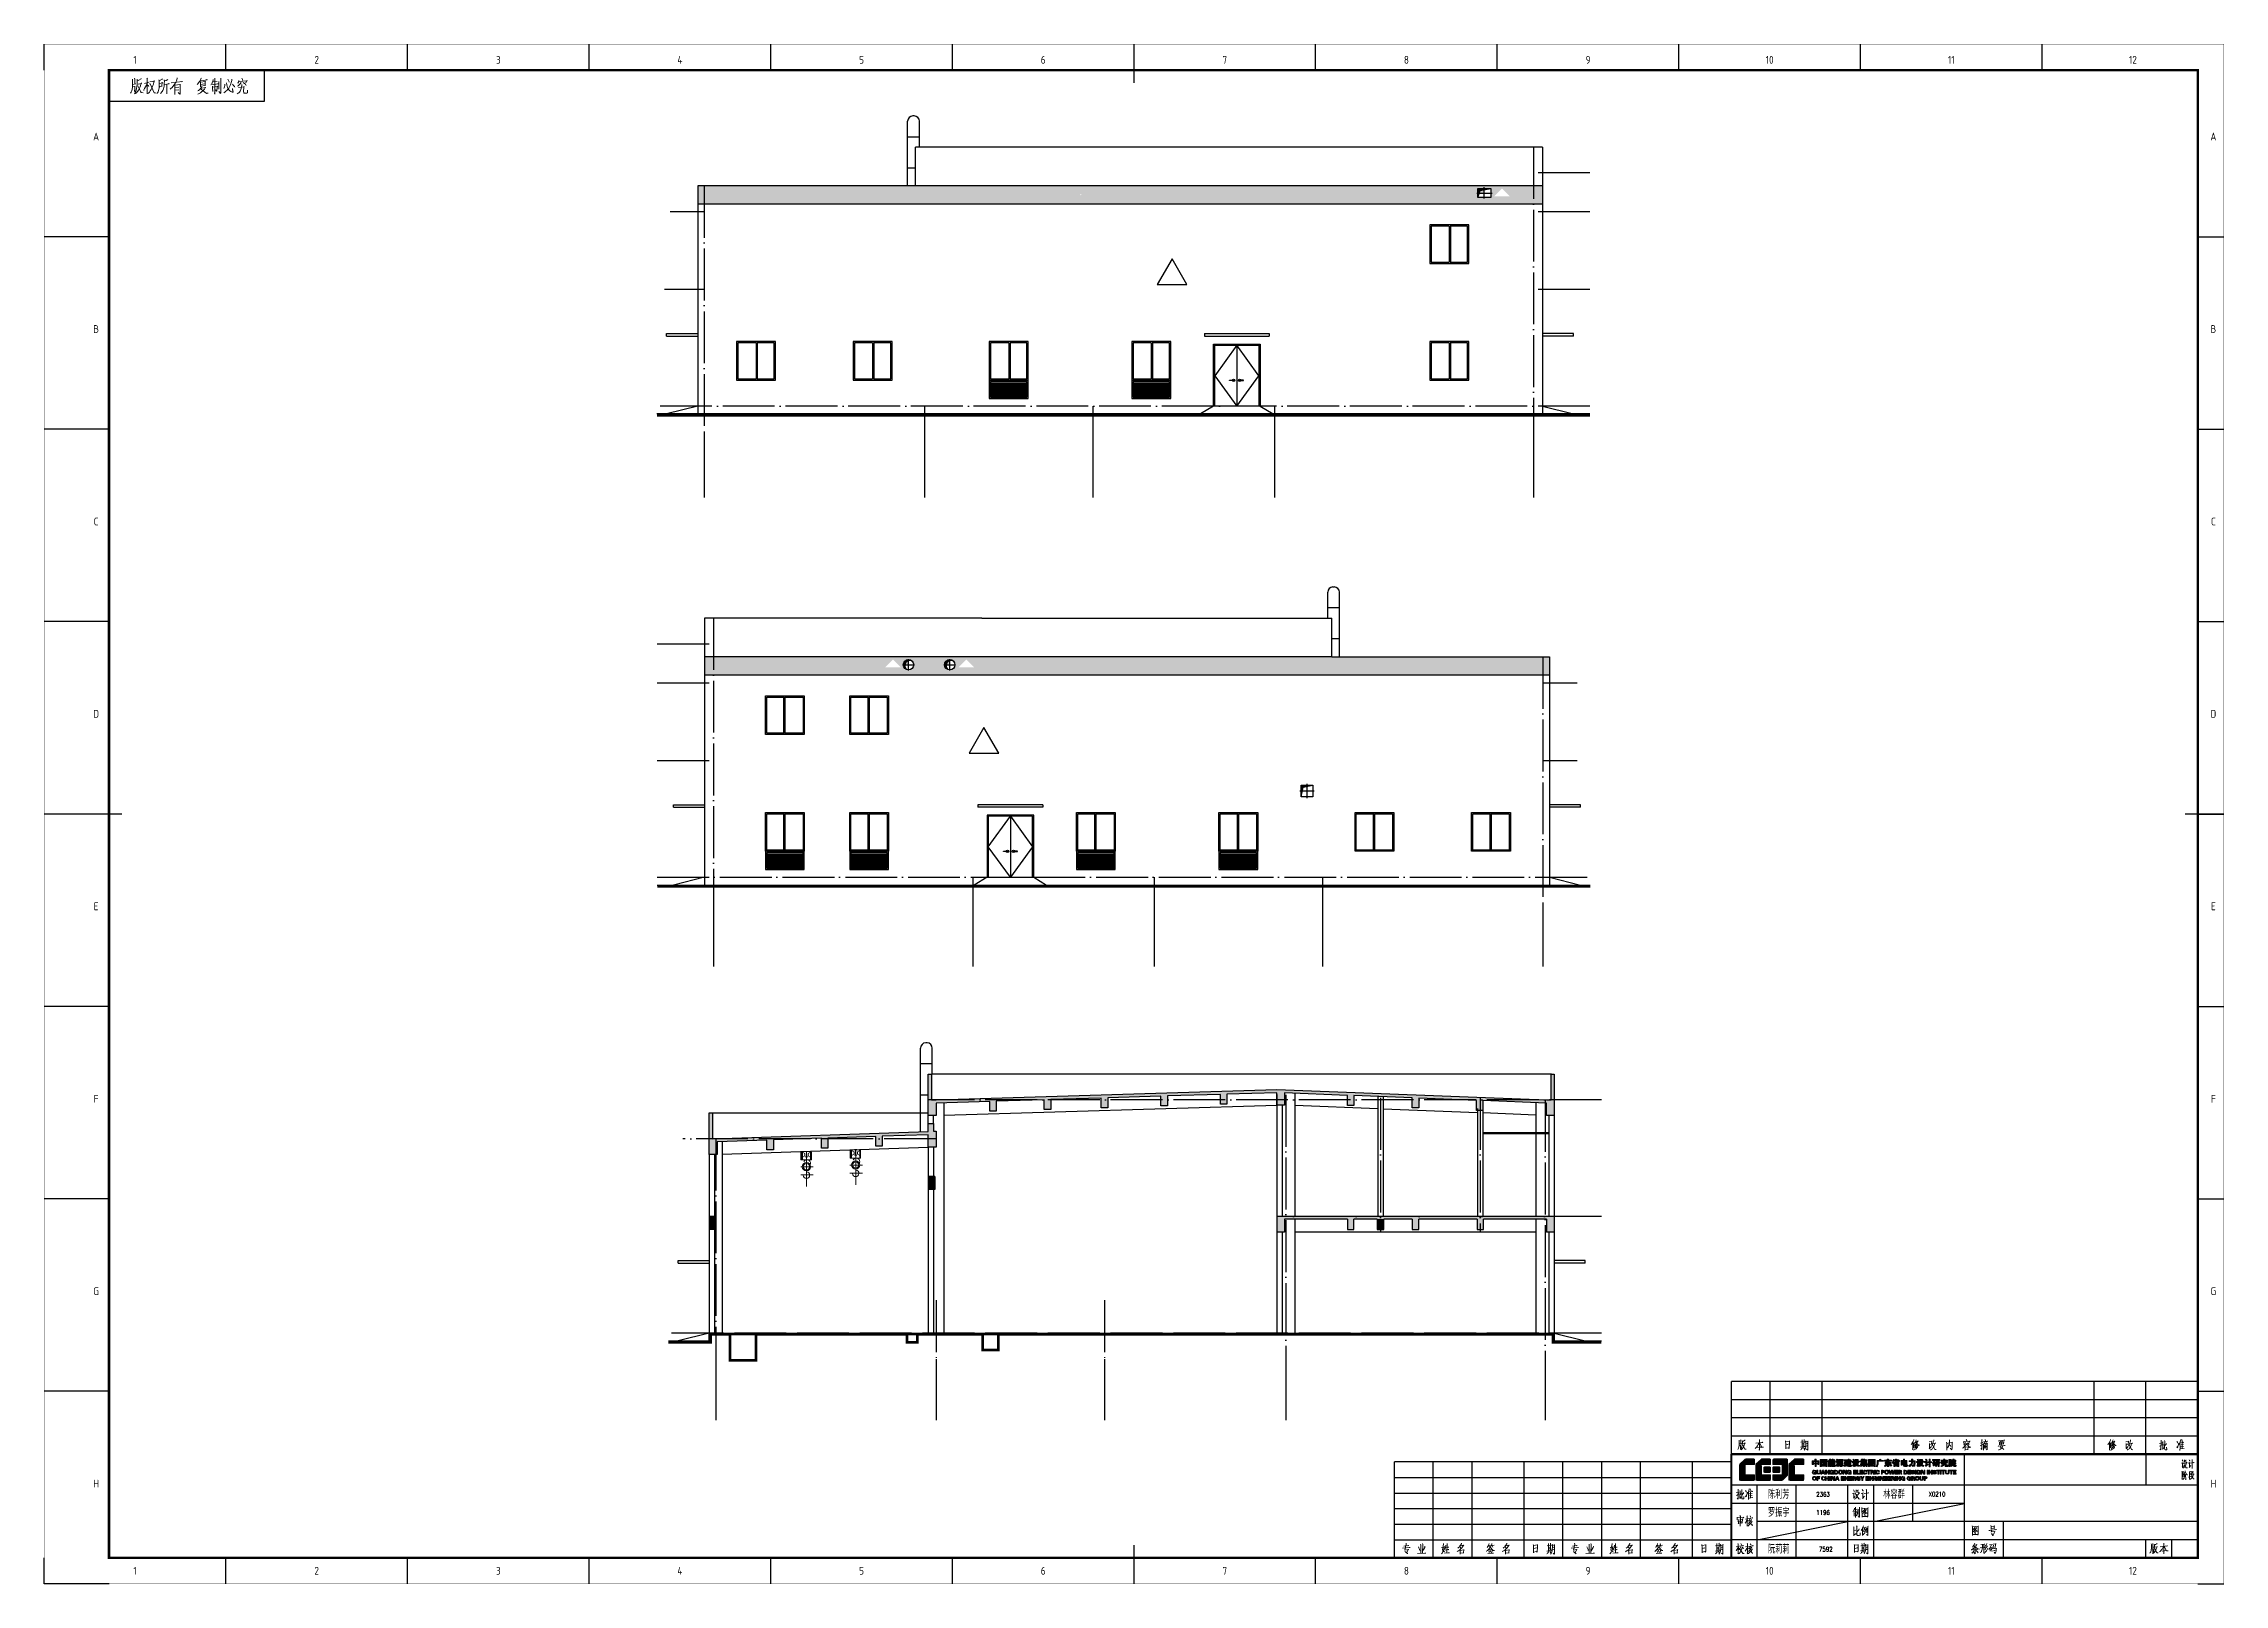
# Model space of a CAD drawing. Extents: x 93518 to 937116, y -359949 to 58022.
# Drawn here: x 768866 to 853016, y -188554 to -129104 of the extents above; entities that cross this region are included whole.
import ezdxf
from ezdxf.enums import TextEntityAlignment as Align

# ---------------------------------------------------------------- set-up
doc = ezdxf.new("R2010")
doc.units = 0
doc.header["$LTSCALE"] = 1000
doc.header["$MEASUREMENT"] = 0
doc.linetypes.add('DGN Style 4', pattern=[10452.228719, 5222.850078, -2611.425039, 6.528563, -2611.425039])
doc.linetypes.add('DOTE', pattern=[2.42, 2, -0.2, 0.02, -0.2])
doc.layers.get('0').update_dxf_attribs({"linetype": 'CONTINUOUS'})
for name, color, linetype in [('AXIS', 3, 'CONTINUOUS'), ('DOTE', 8, 'DOTE'), ('D洞口', 2, 'CONTINUOUS'), ('HQ1', 7, 'CONTINUOUS'), ('HQ2', 7, 'CONTINUOUS'), ('PUB_HATCH', 8, 'CONTINUOUS'), ('PUB_TEXT', 7, 'CONTINUOUS'), ('STAIR', 2, 'CONTINUOUS'), ('Version', 7, 'CONTINUOUS'), ('WALL', 7, 'CONTINUOUS'), ('WINDOW', 4, 'CONTINUOUS'), ('填充', 8, 'CONTINUOUS')]:
    doc.layers.add(name, color=color, linetype=linetype)
doc.styles.add('HZ', font='geditxt.shx', dxfattribs={"width": 0.8, "bigfont": 'dxt.shx'})
doc.styles.get("Standard").update_dxf_attribs({"font": 'GBENOR', "bigfont": 'GBCBIG'})

msp = doc.modelspace()

# ---------------------------------------------------------------- texts
at = {"layer": 'PUB_TEXT', "style": 'HZ', "width": 0.7}
for s, height, p in [('陈利芳', 304.25, (835405, -185242.4)), ('2363', 178.56, (837268.1, -185168.9)), ('林容群', 304.25, (839853.5, -185242.4)), ('X0210', 178.56, (841599.9, -185162.6)), ('罗振宇', 304.25, (835405, -185942.4)), ('1196', 178.56, (837268.1, -185868.9)), ('阮莉莉', 304.25, (835405, -187357.9)), ('7592', 178.56, (837375.3, -187288.5))]:
    msp.add_text(s, height=height, dxfattribs=at).set_placement(p)

# ---------------------------------------------------------------- blocks, each defined once
blk = doc.blocks.new('GEDI_WK_A1')
at = {"color": 3}
for p, q in [((0, 584), (0, 594)), ((70.08, 584), (70.08, 594)), ((140.17, 584), (140.17, 594)), ((210.25, 584), (210.25, 594)), ((280.33, 584), (280.33, 594)), ((350.42, 584), (350.42, 594)), ((420.5, 584), (420.5, 594)), ((490.58, 584), (490.58, 594)), ((560.67, 584), (560.67, 594)), ((630.75, 584), (630.75, 594)), ((700.83, 584), (700.83, 594)), ((770.92, 584), (770.92, 594)), ((85, 572), (85, 584)), ((25, 572), (85, 572)), ((25, 519.75), (0, 519.75)), ((831, 519.75), (841, 519.75)), ((25, 445.5), (0, 445.5)), ((831, 445.5), (841, 445.5)), ((25, 371.25), (0, 371.25)), ((831, 371.25), (841, 371.25)), ((25, 297), (0, 297)), ((831, 297), (841, 297)), ((25, 222.75), (0, 222.75)), ((831, 222.75), (841, 222.75)), ((25, 148.5), (0, 148.5)), ((831, 148.5), (841, 148.5)), ((25, 74.25), (0, 74.25)), ((831, 74.25), (841, 74.25)), ((0, 0), (0, 10)), ((70.08, 0), (70.08, 10)), ((140.17, 0), (140.17, 10)), ((210.25, 0), (210.25, 10)), ((280.33, 0), (280.33, 10)), ((350.42, 0), (350.42, 10)), ((420.5, 0), (420.5, 10)), ((490.58, 0), (490.58, 10)), ((560.67, 0), (560.67, 10)), ((630.75, 0), (630.75, 10)), ((700.83, 0), (700.83, 10)), ((770.92, 0), (770.92, 10)), ((25, 0), (0, 0)), ((831, 0), (841, 0))]:
    blk.add_line(p, q, dxfattribs=at)
for points, const_width in [([(0, 0), (841, 0), (841, 594), (0, 594)], 0.1), ([(25, 10), (831, 10), (831, 584), (25, 584)], 1)]:
    blk.add_lwpolyline(points, close=True, dxfattribs=dict(at, const_width=const_width))
at = {"color": 3, "const_width": 0.5}
for points in [[(420.5, 579), (420.5, 594)], [(30, 297), (0, 297)], [(826, 297), (841, 297)], [(420.5, 0), (420.5, 15)]]:
    blk.add_lwpolyline(points, dxfattribs=at)
at = {"color": 3}
for s, p in [('1', (35.04, 588)), ('2', (105.12, 588)), ('3', (175.21, 588)), ('4', (245.29, 588)), ('5', (315.38, 588)), ('6', (385.46, 588)), ('7', (455.54, 588)), ('8', (525.62, 588)), ('9', (595.71, 588)), ('10', (665.79, 588)), ('11', (735.87, 588)), ('12', (805.96, 588)), ('1', (35.04, 5)), ('2', (105.12, 5)), ('3', (175.21, 5)), ('4', (245.29, 5)), ('5', (315.38, 5)), ('6', (385.46, 5)), ('7', (455.54, 5)), ('8', (525.62, 5)), ('9', (595.71, 5)), ('10', (665.79, 5)), ('11', (735.87, 5)), ('12', (805.96, 5))]:
    blk.add_text(s, height=3, dxfattribs=at).set_placement(p, align=Align.MIDDLE)
for s, p in [('A', (20, 556.88)), ('A', (837, 556.88)), ('B', (20, 482.62)), ('B', (837, 482.62)), ('C', (20, 408.38)), ('C', (837, 408.38)), ('D', (20, 334.12)), ('D', (837, 334.12)), ('E', (20, 259.88)), ('E', (837, 259.88)), ('F', (20, 185.62)), ('F', (837, 185.62)), ('G', (20, 111.38)), ('G', (837, 111.38)), ('H', (20, 37.12)), ('H', (837, 37.12))]:
    blk.add_text(s, height=3, dxfattribs=at).set_placement(p, align=Align.CENTER)
blk = doc.blocks.new('GEDI_Copyright_2012')
at = {"color": 7, "lineweight": 0}
for points in [[(8.99, -3.43), (9.11, -3.83), (9.11, -5.03), (9.11, -5.93), (9.03, -6.73), (8.9, -7.33), (8.73, -8.03), (8.48, -8.53), (8.22, -8.93)], [(9.11, -6.38), (10.01, -6.28), (9.92, -6.13), (9.92, -8.38), (9.88, -8.08), (9.88, -7.68)], [(9.16, -5.48), (10.39, -5.28)], [(10.81, -3.53), (10.9, -4.03), (10.9, -4.68), (10.81, -5.53), (10.73, -6.33), (10.6, -7.03), (10.47, -7.68), (10.3, -8.23), (10.09, -8.72), (9.84, -9.08)], [(9.88, -3.13), (9.96, -3.43), (9.96, -5.33)], [(11.2, -5.43), (12.56, -5.08), (12.47, -4.93), (12.26, -5.58), (12, -6.38), (11.75, -6.98), (11.45, -7.63), (11.03, -8.23), (10.6, -8.68), (10.26, -9.03)], [(12.43, -3.23), (12.34, -3.38), (11.53, -3.88), (10.98, -4.13)], [(11.15, -6.08), (12.34, -8.63), (13.15, -8.68), (12.38, -8.58), (12.17, -8.28)], [(14.72, -4.88), (14.42, -5.73), (14.08, -6.43), (13.74, -7.13), (13.45, -7.63), (13.36, -7.78)], [(13.62, -5.08), (15.4, -4.68)], [(14.64, -3.13), (14.81, -3.38), (14.76, -3.33), (14.72, -9.13), (14.68, -8.72), (14.72, -8.13)], [(14.72, -5.63), (15.27, -6.03), (15.4, -6.33)], [(15.7, -4.48), (17.52, -4.18), (17.44, -4.03), (17.27, -4.68), (17.1, -5.43), (16.93, -5.93), (16.76, -6.43), (16.55, -6.93), (16.21, -7.48), (15.91, -7.98), (15.61, -8.43), (15.32, -8.72), (15.02, -8.98)], [(15.61, -5.23), (15.87, -5.28), (17.44, -8.72), (18.2, -8.83), (17.44, -8.63), (17.14, -8.08)], [(20.67, -3.38), (20.5, -3.48), (19.35, -4.13), (19.27, -3.73), (19.4, -4.13), (19.4, -5.43), (19.35, -6.23), (19.31, -6.78), (19.22, -7.33), (19.1, -7.83), (18.93, -8.33), (18.72, -8.68), (18.54, -8.98)], [(19.48, -6.38), (19.56, -6.33), (20.54, -6.18), (20.41, -6.23), (20.54, -4.68), (20.63, -4.88), (19.44, -5.13)], [(22.67, -3.58), (21.99, -3.98), (21.35, -4.13), (21.26, -3.73), (21.35, -4.33), (21.31, -4.93), (21.26, -5.58), (21.22, -6.13), (21.13, -6.63), (21.05, -7.18), (20.92, -7.58), (20.71, -7.88), (20.5, -8.23), (20.28, -8.53), (20.07, -8.78), (19.86, -8.98)], [(21.31, -5.53), (23.22, -5.23), (23.09, -5.18), (22.88, -5.28)], [(22.28, -5.43), (22.28, -9.13), (22.24, -8.88), (22.28, -8.48)], [(26.28, -2.98), (26.28, -3.23), (26.02, -4.08), (25.76, -4.68), (25.51, -5.08), (25.04, -5.83), (24.36, -6.63), (23.9, -7.13), (23.6, -7.38)], [(23.98, -4.83), (28.4, -4.43), (28.14, -4.33)], [(25.34, -5.53), (25.43, -5.73), (25.38, -9.03), (25.38, -9.33), (25.34, -9.03), (25.38, -8.68)], [(25.43, -5.73), (27.38, -5.53), (27.38, -5.43), (27.47, -5.53), (27.38, -5.58), (27.38, -9.08), (27.34, -9.28), (26.66, -8.63), (27.34, -9.18)], [(26.96, -6.58), (25.47, -6.73)], [(25.47, -7.68), (26.96, -7.53)], [(28.14, -4.33), (27.8, -4.48)], [(35.45, -3.03), (35.49, -3.23), (34.98, -4.18), (34.52, -4.83), (34.26, -5.23), (34.05, -5.53)], [(35.71, -6.38), (35.71, -6.53), (34.98, -7.43), (34.56, -7.78), (34.26, -8.03)], [(35.62, -6.88), (35.75, -6.98), (37.28, -6.68), (37.23, -6.53), (36.77, -7.33), (36.47, -7.68), (36.17, -7.98), (35.71, -8.38), (35.28, -8.72), (34.81, -8.98), (34.26, -9.23)], [(35.11, -4.08), (36.34, -3.93), (37.87, -3.68), (37.75, -3.63), (37.49, -3.73)], [(35.24, -4.43), (35.28, -4.73), (35.32, -5.58), (35.32, -6.38), (35.28, -6.23), (37.19, -5.93), (37.07, -5.93), (37.15, -4.23), (37.28, -4.38), (35.28, -4.68)], [(36.64, -5.28), (35.36, -5.48)], [(35.54, -7.38), (35.62, -7.43), (37.57, -8.98), (38.3, -8.93), (37.57, -8.93), (37.32, -8.78)], [(39.27, -5.63), (42.08, -5.33), (42.03, -5.33), (41.87, -5.28), (41.65, -5.38)], [(40.12, -3.58), (40.16, -3.88), (39.83, -4.93), (39.66, -5.23)], [(39.87, -6.13), (39.95, -6.68), (39.95, -6.78), (40, -8.28), (39.95, -7.98), (40, -7.73)], [(40, -6.58), (41.95, -6.28), (41.82, -6.13), (41.74, -6.53), (41.69, -7.18), (41.61, -7.63), (41.57, -7.93), (41.44, -8.08), (41.06, -7.58), (41.48, -8.03)], [(40.12, -4.48), (41.74, -4.33)], [(40.8, -3.03), (40.84, -3.28), (40.8, -9.23), (40.72, -8.88), (40.8, -8.53)], [(42.33, -4.33), (42.42, -4.58), (42.42, -7.33), (42.33, -6.83), (42.37, -6.53)], [(43.1, -3.13), (43.18, -3.43), (43.14, -8.23), (43.14, -8.53), (43.1, -8.78), (43.05, -8.88), (42.97, -8.98), (42.37, -8.23), (43.05, -8.88)], [(47.43, -3.48), (47.39, -4.03), (47.17, -4.73), (47, -5.28), (46.71, -5.88), (46.45, -6.48), (46.2, -6.88), (45.86, -7.38), (45.47, -7.78), (45.09, -8.13), (44.67, -8.48), (44.24, -8.72)], [(44.67, -5.43), (44.63, -5.93), (44.5, -6.48), (44.37, -6.83), (44.24, -7.03)], [(45.26, -4.88), (45.43, -5.63), (45.56, -6.18), (45.77, -6.68), (45.99, -7.23), (46.24, -7.63), (46.58, -7.93), (47.05, -8.28), (47.51, -8.43), (47.81, -8.48), (47.94, -8.48), (47.73, -7.78), (47.64, -7.13), (47.81, -8.48)], [(45.82, -3.53), (46.07, -3.93), (46.24, -4.28), (46.32, -4.48), (46.32, -4.63)], [(47.64, -5.43), (48.07, -5.93), (48.36, -6.28), (48.49, -6.58)], [(51.21, -5.48), (51.21, -5.83), (51.08, -6.58), (50.95, -7.03), (50.83, -7.43), (50.7, -7.78), (50.53, -8.13), (50.32, -8.43), (50.06, -8.68), (49.77, -8.93), (49.43, -9.18)], [(50.91, -4.68), (50.83, -4.98), (50.44, -5.43), (50.06, -5.83), (49.81, -6.03), (49.55, -6.23)], [(50.06, -3.98), (50.02, -4.33), (49.94, -4.58), (49.85, -4.83), (49.77, -4.98), (49.68, -5.03), (50.02, -4.43), (53.29, -4.13), (53.16, -4.03), (52.78, -4.83)], [(49.98, -6.68), (52.19, -6.43), (52.06, -6.28), (52.02, -6.58), (51.93, -8.18), (51.97, -8.63), (52.06, -8.78), (52.19, -8.88), (52.4, -8.88), (52.61, -8.88), (53.21, -8.88), (53.42, -8.78), (53.46, -8.72), (53.42, -7.68), (53.42, -8.78)], [(51.21, -3.03), (51.47, -3.58), (51.55, -3.93)], [(51.76, -4.78), (52.27, -5.13), (52.65, -5.43), (52.83, -5.68), (52.91, -5.88)]]:
    blk.add_lwpolyline(points, dxfattribs=at)
blk = doc.blocks.new('GEDI_TQ_2012')
at = {"color": 2}
for p, q in [((-90, 0), (-90, 40)), ((-20, 40), (-20, 28)), ((0, 28), (-180, 28)), ((-170, 0), (-170, 28)), ((-155, 0), (-155, 28)), ((-135, 0), (-135, 28)), ((-125, 0), (-125, 28)), ((-110, 14), (-110, 28)), ((-90, 21), (-180, 21)), ((0, 14), (-170, 14)), ((-75, 0), (-75, 14)), ((0, 7), (-180, 7)), ((-20, 0), (-20, 7)), ((-10, 0), (-10, 7))]:
    blk.add_line(p, q, dxfattribs=at)
at = {"color": 7}
for p, q in [((0, 40), (0, 0)), ((0, 0), (-180, 0))]:
    blk.add_line(p, q, dxfattribs=at)
at = {"color": 2, "const_width": 0.8}
for points in [[(-180, 40), (0, 40)], [(-180, 0), (-180, 40)]]:
    blk.add_lwpolyline(points, dxfattribs=at)
at = {"color": 7, "lineweight": 0}
for points in [[(-6.33, 36.55), (-5.75, 36.67), (-5.83, 36.78), (-5.85, 36.55), (-5.87, 35.03), (-5.98, 34.92), (-5.53, 35.51)], [(-6, 37.76), (-5.75, 37.36), (-5.7, 37.18)], [(-5.25, 36.2), (-4.41, 36.35), (-4.47, 36.44), (-4.56, 36.2), (-4.67, 35.92), (-4.77, 35.69), (-4.88, 35.49), (-5.05, 35.23), (-5.25, 35), (-5.44, 34.8), (-5.6, 34.66), (-5.72, 34.57)], [(-5.16, 37.81), (-5.14, 37.55), (-5.14, 37.27), (-5.19, 37.01), (-5.25, 36.75), (-5.34, 36.58), (-5.42, 36.44), (-5.53, 36.29)], [(-5.27, 35.94), (-5.23, 35.94), (-4.44, 34.68), (-4.02, 34.66), (-4.44, 34.75), (-4.54, 34.85)], [(-5.12, 37.58), (-4.54, 37.64), (-4.58, 37.73), (-4.65, 37.5), (-4.65, 37.29), (-4.65, 37.12), (-4.65, 36.93), (-4.62, 36.84), (-4.58, 36.75), (-4.5, 36.72), (-4.39, 36.69), (-4.24, 36.69), (-4.15, 36.72), (-4.09, 36.78)], [(-3.72, 36.58), (-3.12, 36.69), (-3.16, 36.75), (-3.2, 34.97), (-3.29, 34.85), (-2.71, 35.66)], [(-3.4, 37.87), (-3.23, 37.58), (-3.14, 37.44), (-3.1, 37.27)], [(-2.84, 36.58), (-1.44, 36.72), (-1.53, 36.75), (-1.7, 36.69)], [(-2.18, 37.95), (-2.15, 37.76), (-2.15, 34.4), (-2.18, 34.63), (-2.15, 34.92)], [(-177.98, 25.15), (-177.93, 25.15), (-176.95, 25.38)], [(-177.37, 26.49), (-177.34, 26.23), (-177.39, 22.82), (-177.42, 22.69), (-177.81, 23.05), (-177.42, 22.76)], [(-176.69, 25.93), (-176.64, 25.77), (-176.67, 23.05), (-176.78, 22.95), (-176.22, 23.48)], [(-176, 26.32), (-175.94, 26.13), (-176, 23.7), (-175.97, 23.41), (-175.97, 23.21), (-175.94, 23.05), (-175.89, 22.92), (-175.81, 22.82), (-175.75, 22.79), (-175.64, 22.76), (-175.53, 22.76), (-175.25, 22.76), (-175.17, 22.82), (-175.13, 22.85), (-175.22, 23.7), (-175.17, 22.82), (-175.22, 22.79)], [(-174.61, 23.8), (-174.58, 23.84), (-174.33, 23.54), (-173.77, 25.31)], [(-174.55, 25.93), (-174.33, 25.64), (-174.19, 25.28)], [(-173.08, 26.68), (-173.08, 26.53), (-173.3, 25.84), (-173.52, 25.31), (-173.77, 24.79)], [(-173.35, 25.51), (-173.32, 23.28), (-173.35, 22.85), (-173.39, 22.52), (-173.39, 22.82)], [(-173.19, 25.41), (-171.85, 25.64), (-171.9, 25.67), (-172.15, 25.6), (-172.58, 25.51), (-172.58, 23.15)], [(-172.69, 26.65), (-172.46, 26.13), (-172.46, 26), (-172.44, 25.84)], [(-132.89, 26.22), (-132.56, 25.75), (-132.5, 25.56)], [(-131.81, 26.28), (-131.78, 25.99), (-131.78, 25.66), (-131.83, 25.36), (-131.92, 25.06), (-132.03, 24.87), (-132.14, 24.7), (-132.28, 24.55)], [(-131.75, 26.02), (-131, 26.08), (-131.06, 26.19), (-131.14, 25.92), (-131.14, 25.69), (-131.14, 25.5), (-131.14, 25.27), (-131.11, 25.17), (-131.06, 25.06), (-130.94, 25.03), (-130.81, 25), (-130.61, 25), (-130.5, 25.03), (-130.42, 25.1)], [(-129.52, 26.35), (-129.3, 26.02), (-129.19, 25.86), (-129.14, 25.66)], [(-127.94, 26.44), (-127.91, 26.22), (-127.91, 22.38), (-127.94, 22.64), (-127.91, 22.97)], [(-6.12, 33.46), (-6.07, 33.14), (-6.07, 30.21), (-6.12, 30.42), (-6.1, 30.67)], [(-6.06, 33.14), (-5.48, 33.2), (-5.54, 33.25), (-5.82, 32.54), (-5.82, 32.48), (-5.78, 32.39), (-5.71, 32.28), (-5.67, 32.16), (-5.63, 32.05), (-5.6, 31.87), (-5.6, 31.73), (-5.63, 31.59), (-5.64, 31.47), (-5.69, 31.39), (-5.93, 31.68)], [(-5.15, 32.22), (-5.11, 32.05), (-5.15, 31.99), (-5.15, 31.76), (-5.17, 31.42), (-5.22, 31.19), (-5.26, 30.96), (-5.32, 30.76), (-5.43, 30.59), (-5.54, 30.44), (-5.64, 30.3), (-5.78, 30.16)], [(-4.87, 33.6), (-4.87, 33.46), (-4.94, 33.25), (-5.05, 32.96), (-5.15, 32.71), (-5.26, 32.48), (-5.37, 32.28), (-5.49, 32.08)], [(-4.91, 33.22), (-4.27, 32.08), (-4.01, 32.02), (-4.27, 32.13), (-4.42, 32.34)], [(-4.73, 32.25), (-4.68, 32.16), (-4.7, 32.13), (-4.68, 30.09), (-4.7, 30.33), (-4.68, 30.59)], [(-3.56, 31.11), (-2.68, 31.56)], [(-3.22, 33.25), (-3.2, 33), (-3.2, 30.27), (-3.2, 30.5), (-3.2, 30.73)], [(-2.7, 33.34), (-2.91, 33.14), (-3.17, 33)], [(-3.17, 32.54), (-2.73, 32.65)], [(-2.73, 32.11), (-3.17, 31.96)], [(-2.42, 31.87), (-2.4, 31.87), (-1.71, 31.96), (-1.75, 32.05), (-1.86, 31.73), (-1.93, 31.53), (-1.99, 31.37), (-2.07, 31.19), (-2.18, 31.02), (-2.31, 30.85), (-2.42, 30.73), (-2.55, 30.61), (-2.7, 30.47), (-2.8, 30.38), (-2.91, 30.3)], [(-2.38, 33.4), (-2.33, 33.14), (-2.36, 32.74), (-2.38, 32.48), (-2.42, 32.31), (-2.47, 32.16), (-2.53, 32.08), (-2.59, 31.96)], [(-2.47, 31.65), (-2.4, 31.56), (-1.73, 30.47), (-1.41, 30.47), (-1.71, 30.5), (-1.82, 30.61)], [(-2.33, 33.17), (-1.8, 33.29), (-1.84, 33.31), (-1.9, 33.14), (-1.93, 32.91), (-1.93, 32.6), (-1.9, 32.46), (-1.89, 32.37), (-1.82, 32.34), (-1.73, 32.28), (-1.47, 32.34)], [(-177.95, 24.1), (-176.95, 24.72)], [(-176.22, 24.65), (-176.64, 24.49)], [(-175.28, 25.18), (-175.36, 24.95), (-175.97, 24.23)], [(-173.13, 23.08), (-171.71, 23.24)], [(-173.08, 24.68), (-171.99, 24.85)], [(-173.05, 23.9), (-171.96, 24.07)], [(-133.31, 24.84), (-132.56, 24.97), (-132.67, 25.1), (-132.7, 24.84), (-132.73, 23.1), (-132.87, 22.97), (-132.28, 23.66)], [(-133.08, 17.86), (-131.23, 18.06), (-131.26, 18.06), (-131.37, 18.1), (-131.51, 18.03)], [(-132.51, 19.21), (-132.49, 19.01), (-132.71, 18.32), (-132.82, 18.13)], [(-132.68, 17.54), (-132.63, 17.18), (-132.63, 17.11), (-132.6, 16.13), (-132.63, 16.32), (-132.6, 16.49)], [(-132.6, 17.24), (-131.32, 17.44), (-131.4, 17.54), (-131.46, 17.27), (-131.48, 16.85), (-131.54, 16.55), (-131.57, 16.35), (-131.65, 16.25), (-131.9, 16.58), (-131.62, 16.29)], [(-131.92, 24.45), (-130.83, 24.61), (-130.92, 24.7), (-131.03, 24.45), (-131.17, 24.12), (-131.31, 23.86), (-131.44, 23.62), (-131.67, 23.33), (-131.92, 23.07), (-132.17, 22.84), (-132.37, 22.67), (-132.53, 22.58)], [(-132.51, 18.62), (-131.46, 18.72)], [(-132.07, 19.57), (-132.04, 19.41), (-132.07, 15.5), (-132.13, 15.73), (-132.07, 15.96)], [(-131.94, 24.15), (-131.89, 24.15), (-130.86, 22.7), (-130.33, 22.67), (-130.86, 22.77), (-131, 22.9)], [(-131.07, 18.72), (-131.01, 18.55), (-131.01, 16.75), (-131.07, 17.08), (-131.04, 17.27)], [(-130.57, 19.5), (-130.51, 19.3), (-130.53, 16.16), (-130.53, 15.96), (-130.57, 15.8), (-130.59, 15.73), (-130.65, 15.66), (-131.04, 16.16), (-130.59, 15.73)], [(-129.94, 24.87), (-129.16, 25), (-129.22, 25.06), (-129.27, 23.03), (-129.39, 22.9), (-128.63, 23.83)], [(-129.65, 19.44), (-129.59, 19.01), (-129.53, 15.63), (-129.56, 15.99), (-127.59, 15.99), (-127.73, 16.03), (-128, 15.99)], [(-129.56, 19.01), (-127.22, 19.21), (-127.3, 19.3), (-127.36, 19.01), (-127.39, 16.06), (-127.41, 15.73), (-127.61, 15.99)], [(-128.79, 18.49), (-128.67, 18.46), (-127.89, 18.55), (-127.98, 18.65), (-128.34, 18.03), (-128.61, 17.7), (-128.86, 17.44), (-129.11, 17.21), (-129.4, 17.05)], [(-128.64, 18.98), (-128.64, 18.82), (-128.9, 18.32), (-129.2, 17.93), (-129.34, 17.77)], [(-128.84, 18.13), (-128.75, 18.13), (-127.89, 17.27), (-127.59, 17.27), (-127.89, 17.34), (-128.03, 17.41)], [(-128.8, 24.87), (-126.99, 25.03), (-127.1, 25.06), (-127.33, 25)], [(-128.7, 17.3), (-128.39, 17.08), (-128.25, 16.91)], [(-177.7, 15.74), (-177.7, 15.44), (-177.75, 15.21), (-177.81, 14.98), (-177.86, 14.81)], [(-177.7, 15.38), (-175.19, 15.57), (-175.25, 15.67), (-175.58, 15.14)], [(-177.45, 14.85), (-177.39, 14.55), (-177.28, 13.11), (-177.31, 13.37), (-175.92, 13.5), (-176.08, 13.53), (-176.39, 13.47)], [(-175.92, 13.5), (-175.81, 13.34), (-175.64, 14.91), (-175.58, 14.78), (-177.34, 14.55)], [(-177.06, 14.03), (-176.06, 14.16)], [(-176.69, 16.29), (-176.53, 15.96), (-176.47, 15.74)], [(-176.58, 15.27), (-176.53, 15.21), (-176.55, 12.22), (-176.62, 12.52), (-176.55, 12.88)], [(-173.86, 14.88), (-174.11, 14.36), (-174.3, 13.96), (-174.47, 13.67), (-174.69, 13.37)], [(-173.46, 15.11), (-174.55, 14.91)], [(-173.97, 16.25), (-173.86, 16.1), (-173.89, 16.13), (-173.89, 12.26), (-173.91, 12.55), (-173.89, 12.88)], [(-173.86, 14.66), (-173.49, 14.26)], [(-172.02, 14.16), (-172.1, 13.93), (-172.44, 13.41), (-172.77, 13.08), (-173.13, 12.72), (-173.44, 12.45), (-173.69, 12.26)], [(-172.21, 14.81), (-172.24, 14.66), (-172.58, 14.16), (-172.6, 14.13), (-172.85, 13.8), (-173.13, 13.47), (-173.44, 13.17)], [(-173.24, 15.14), (-171.68, 15.41), (-171.79, 15.44), (-172.02, 15.34)], [(-172.69, 15.17), (-172.71, 14.98), (-173.19, 14.19), (-173.24, 14.16), (-172.38, 14.39)], [(-172.77, 16.19), (-172.58, 15.86), (-172.55, 15.74), (-172.58, 15.64)], [(-172.55, 13.27), (-171.99, 12.72), (-171.88, 12.45), (-172.04, 12.78)], [(-132.88, 11.96), (-132.59, 11.77), (-132.76, 11.83), (-132.7, 8.68), (-132.88, 8.55), (-131.82, 9.44)], [(-132.56, 10.42), (-131.95, 10.62)], [(-131.73, 12.32), (-131.5, 12.09), (-131.59, 12.16), (-131.59, 11.47), (-131.59, 10.78), (-131.59, 10.16), (-131.59, 9.7), (-131.59, 9.67), (-131.59, 9.53), (-131.57, 8.91), (-131.48, 8.75), (-131.37, 8.65), (-131.12, 8.58), (-130.62, 8.62), (-130.26, 8.72), (-130.23, 8.75), (-130.28, 9.6)], [(-131.59, 10), (-130.78, 10.84), (-130.64, 11.14)], [(-129.06, 12.31), (-129.08, 12.14), (-129.42, 11.42), (-129.69, 10.99), (-129.92, 10.6)], [(-129.36, 11.42), (-129.38, 8.63), (-129.42, 8.82), (-129.42, 8.86), (-129.38, 9.15)], [(-128.58, 11.55), (-128.55, 11.48), (-128.69, 11.02), (-128.83, 10.6), (-128.97, 10.3), (-129.08, 10.07)], [(-128.58, 10.93), (-128.02, 11.02), (-128.08, 11.12), (-128.14, 10.76), (-128.25, 10.43), (-128.3, 10.17), (-128.41, 9.91), (-128.55, 9.68), (-128.69, 9.42), (-128.83, 9.22), (-128.97, 8.99), (-129.08, 8.89)], [(-129.02, 11.65), (-128.97, 11.62), (-128.91, 11.62), (-127.94, 11.81), (-128.02, 11.81), (-128.16, 11.75)], [(-128.86, 10.43), (-128.61, 10.24), (-128.55, 10.07)], [(-128.81, 16.75), (-128.45, 16.52), (-128.28, 16.35)], [(-127.35, 12.27), (-127.24, 12.14), (-127.3, 12.11), (-127.27, 8.86), (-127.27, 8.82), (-127.3, 8.63), (-127.35, 8.57), (-127.8, 9.06), (-127.35, 8.6), (-127.3, 8.73)], [(-127.77, 11.38), (-127.71, 11.32), (-127.77, 11.29), (-127.77, 9.71), (-127.8, 9.88), (-127.77, 10.07)], [(-87.07, 12.4), (-87.01, 11.97), (-86.96, 8.6), (-86.99, 8.96), (-85.02, 8.96), (-85.15, 8.99), (-85.43, 8.96)], [(-86.99, 11.97), (-84.65, 12.18), (-84.73, 12.27), (-84.79, 11.97), (-84.82, 9.02), (-84.84, 8.7), (-85.04, 8.96)], [(-86.21, 11.45), (-86.1, 11.42), (-85.32, 11.52), (-85.4, 11.61), (-85.77, 10.99), (-86.04, 10.66), (-86.29, 10.41), (-86.54, 10.17), (-86.83, 10.01)], [(-86.07, 11.94), (-86.07, 11.78), (-86.32, 11.29), (-86.63, 10.89), (-86.76, 10.73)], [(-86.26, 11.09), (-86.18, 11.09), (-85.32, 10.24), (-85.02, 10.24), (-85.32, 10.3), (-85.45, 10.37)], [(-86.24, 9.72), (-85.88, 9.49), (-85.71, 9.32)], [(-86.13, 10.27), (-85.82, 10.04), (-85.68, 9.88)], [(-80.58, 10.6), (-80.22, 10.6), (-79.49, 10.66), (-77.71, 10.89), (-77.91, 10.93), (-78.18, 10.86)], [(-79.83, 12.5), (-79.72, 12.11), (-79.72, 10.96), (-79.72, 11.25), (-78.38, 11.42), (-78.61, 11.42), (-78.55, 12.24), (-78.52, 12.37), (-78.47, 12.27), (-78.66, 12.24), (-79.72, 12.11)], [(-79.53, 10.66), (-79.72, 9.88), (-79.78, 10.01), (-78.3, 10.21), (-78.38, 10.33), (-78.38, 10.21), (-78.55, 9.64), (-78.66, 9.28), (-78.8, 8.99), (-78.91, 8.77), (-78.99, 8.6), (-79.06, 8.56), (-79.55, 9.32), (-79.02, 8.63)], [(-177.42, 4.21), (-177.59, 3.75), (-177.79, 3.36), (-177.98, 2.99), (-178.2, 2.66)], [(-177.03, 4.44), (-178.09, 4.21)], [(-177.51, 5.52), (-177.36, 5.32), (-177.42, 5.39), (-177.42, 1.52), (-177.48, 1.75), (-177.42, 2.08)], [(-177.4, 4.05), (-177, 3.61)], [(-175.92, 3.75), (-175.89, 3.49), (-176.05, 3.03), (-176.23, 2.66), (-176.42, 2.37), (-176.59, 2.14), (-176.75, 1.91), (-176.95, 1.72), (-177.2, 1.52)], [(-176.42, 4.24), (-176.45, 3.97), (-176.73, 3.52), (-176.92, 3.19), (-177.03, 3.06)], [(-176.78, 4.47), (-175.36, 4.7), (-175.47, 4.74), (-175.62, 4.66)], [(-176.67, 3.29), (-176.59, 3.22), (-175.62, 1.72), (-175.08, 1.68), (-175.58, 1.78), (-175.72, 1.91)], [(-176.36, 5.52), (-176.2, 5.22), (-176.14, 5.03), (-176.14, 4.83)], [(-175.89, 4.24), (-175.55, 3.88), (-175.47, 3.72), (-175.36, 3.52)], [(-173.79, 4.15), (-174.04, 3.62), (-174.24, 3.23), (-174.4, 2.93), (-174.63, 2.63)], [(-173.4, 4.37), (-174.49, 4.18)], [(-173.9, 5.52), (-173.79, 5.36), (-173.82, 5.39), (-173.82, 1.52), (-173.84, 1.82), (-173.82, 2.15)], [(-173.79, 3.92), (-173.43, 3.52)], [(-171.95, 3.43), (-172.03, 3.2), (-172.37, 2.67), (-172.7, 2.34), (-173.07, 1.98), (-173.37, 1.72), (-173.63, 1.52)], [(-172.14, 4.08), (-172.17, 3.92), (-172.51, 3.43), (-172.54, 3.39), (-172.79, 3.06), (-173.07, 2.74), (-173.37, 2.44)], [(-173.18, 4.41), (-171.62, 4.67), (-171.73, 4.7), (-171.95, 4.6)], [(-172.62, 4.44), (-172.64, 4.24), (-173.12, 3.46), (-173.18, 3.43), (-172.32, 3.65)], [(-172.7, 5.46), (-172.51, 5.13), (-172.48, 5), (-172.51, 4.9)], [(-172.48, 2.54), (-171.92, 1.98), (-171.81, 1.72), (-171.98, 2.05)], [(-132.58, 5.19), (-132.52, 4.86), (-132.49, 4.14), (-132.47, 3.38), (-132.47, 3.28), (-132.47, 2.76), (-132.47, 2.07), (-132.47, 2.3), (-131.38, 2.5), (-131.16, 2.26), (-131.1, 2.56), (-131.1, 2.95), (-131.07, 3.71), (-131.05, 4.5), (-131.05, 5.15), (-131.01, 5.05), (-132.49, 4.83)], [(-132.47, 3.64), (-131.38, 3.84), (-131.49, 3.87), (-131.74, 3.74)], [(-130.14, 2.73), (-128.42, 2.98), (-128.5, 3.02), (-128.61, 2.92)], [(-129.51, 2.53), (-129.53, 2.36), (-129.76, 2.04), (-129.95, 1.81), (-130.14, 1.64)], [(-130.06, 4.59), (-128.42, 4.79)], [(-129.62, 5.48), (-129.56, 5.28), (-129.56, 2.83)], [(-129.53, 4.04), (-129.03, 4.14)], [(-129.51, 3.48), (-129.06, 3.58)], [(-129.06, 2.62), (-128.75, 2.23), (-128.75, 2.07), (-128.86, 2.36)], [(-128.84, 5.67), (-128.78, 5.48), (-128.86, 2.92)], [(-128.2, 5.22), (-128.11, 4.86), (-128.11, 4.14), (-128.14, 3.34), (-128.2, 2.86), (-128.34, 2.33), (-128.5, 2), (-128.81, 1.51)], [(-128.14, 3.15), (-128.09, 3.15), (-127.64, 3.25)], [(-128.11, 4.83), (-127.28, 4.99), (-127.36, 5.09), (-127.36, 4.07), (-127.36, 4), (-127.33, 2.53), (-127.36, 1.97), (-127.39, 1.64), (-127.41, 1.54), (-127.84, 1.97), (-127.44, 1.67)], [(-128.09, 4), (-127.61, 4.11)], [(-86.29, 4.83), (-85.23, 5.06), (-85.32, 5.12), (-85.38, 4.99), (-85.54, 4.66), (-85.71, 4.43), (-85.9, 4.2), (-86.1, 4.01), (-86.32, 3.81), (-86.51, 3.65), (-86.76, 3.45), (-86.96, 3.32), (-87.21, 3.19), (-87.38, 3.09), (-87.46, 3.06)], [(-86.35, 2.79), (-86.71, 2.27), (-86.88, 2.11), (-87.01, 1.94), (-87.13, 1.87), (-87.21, 1.84)], [(-86.1, 5.68), (-86.13, 5.45), (-86.24, 5.12), (-86.4, 4.86), (-86.69, 4.47), (-86.85, 4.3), (-86.99, 4.17)], [(-86.8, 3.06), (-85.02, 3.19), (-85.15, 3.22), (-85.32, 3.15)], [(-85.9, 3.71), (-85.9, 1.51), (-86.46, 2.11), (-85.9, 1.61)], [(-86.38, 4.53), (-86.32, 4.53), (-86.02, 4.3), (-85.77, 4.07), (-85.45, 3.84), (-85.15, 3.58), (-84.93, 3.42), (-84.21, 3.28), (-84.79, 3.42), (-85.15, 3.61)], [(-85.93, 3.81), (-85.9, 3.71)], [(-85.57, 2.83), (-85.23, 2.53), (-84.98, 2.27), (-84.73, 1.94)], [(-83.93, 3.81), (-82.04, 4.04), (-82.15, 4.07), (-82.31, 4.01)], [(-83.12, 5.12), (-83.15, 4.17), (-83.15, 3.81), (-83.17, 3.51), (-83.23, 3.19), (-83.31, 2.89), (-83.42, 2.63), (-83.53, 2.37), (-83.71, 2.14), (-83.84, 1.98), (-83.9, 1.87)], [(-83.67, 5.09), (-82.2, 5.32), (-82.29, 5.32), (-82.45, 5.25)], [(-82.51, 5.22), (-82.54, 1.94), (-82.56, 2.11), (-82.54, 2.37)], [(-81.05, 3.61), (-81.11, 3.48), (-81.25, 3.22), (-81.39, 2.99), (-81.56, 2.73), (-81.78, 2.43), (-82, 2.14), (-82.2, 1.98), (-82.4, 1.81), (-82.56, 1.71)], [(-81.28, 4.59), (-81.34, 4.43), (-81.45, 4.2), (-81.61, 3.97), (-81.81, 3.71), (-81.97, 3.48), (-82.09, 3.35), (-82.25, 3.19)], [(-81.36, 5.55), (-81.39, 5.39), (-81.53, 5.19), (-81.7, 4.92), (-81.86, 4.73), (-82, 4.56), (-82.11, 4.43)], [(-79.75, 4.92), (-79.75, 4.79), (-80.03, 4.2), (-80.28, 3.71), (-80.47, 3.45), (-80.69, 3.15)], [(-80.39, 4.99), (-79.19, 5.09), (-79.27, 5.12), (-79.44, 5.06)], [(-80.11, 3.94), (-80.08, 2.56), (-80.08, 2.96), (-79.47, 3.06), (-79.55, 3.03), (-79.44, 4.04), (-79.38, 3.94), (-80.11, 3.81)], [(-79.58, 2.63), (-78.22, 2.83), (-78.3, 2.86), (-78.52, 2.76)], [(-78.86, 4.83), (-79.06, 3.42), (-79.11, 3.48), (-77.63, 3.65), (-77.68, 3.78), (-77.75, 3.42), (-77.86, 2.7), (-77.97, 2.2), (-78.08, 1.9), (-78.16, 1.78), (-78.22, 1.71), (-78.61, 2.23), (-78.18, 1.78)], [(-78.99, 5.25), (-77.91, 5.35), (-77.97, 5.51), (-78.3, 3.55)], [(-18, 5.38), (-17.91, 5.12), (-17.91, 4.33), (-17.91, 3.74), (-17.97, 3.22), (-18.05, 2.83), (-18.16, 2.36), (-18.33, 2.03), (-18.5, 1.77)], [(-17.91, 3.44), (-17.33, 3.51), (-17.39, 3.61), (-17.39, 2.14), (-17.41, 2.33), (-17.41, 2.59)], [(-17.89, 4.03), (-17.08, 4.17)], [(-16.8, 5.31), (-16.74, 4.99), (-16.74, 4.56), (-16.8, 4), (-16.85, 3.48), (-16.94, 3.02), (-17.03, 2.59), (-17.14, 2.23), (-17.27, 1.9), (-17.44, 1.67)], [(-17.41, 5.58), (-17.36, 5.38), (-17.36, 4.13)], [(-16.55, 4.06), (-15.65, 4.3), (-15.72, 4.39), (-15.85, 3.97), (-16.02, 3.44), (-16.19, 3.05), (-16.38, 2.62), (-16.66, 2.23), (-16.94, 1.94), (-17.16, 1.7)], [(-15.74, 5.51), (-15.79, 5.41), (-16.33, 5.08), (-16.69, 4.92)], [(-16.58, 3.64), (-15.79, 1.97), (-15.27, 1.94), (-15.77, 2), (-15.9, 2.2)], [(-13.2, 4.38), (-13.51, 3.79), (-13.78, 3.3), (-14.09, 2.94), (-14.45, 2.58), (-14.76, 2.31)], [(-14.48, 4.28), (-11.72, 4.58), (-11.84, 4.64), (-12.2, 4.55)], [(-13.81, 2.61), (-12.42, 2.77), (-12.53, 2.84), (-12.78, 2.74)], [(-13.08, 5.69), (-13.06, 3), (-13.06, 1.56), (-13.12, 1.75), (-13.06, 2.19)], [(-12.95, 4.35), (-12.11, 2.67), (-11.5, 2.71), (-12.09, 2.74), (-12.25, 2.94)]]:
    blk.add_lwpolyline(points, dxfattribs=at)
for s, p in [('334455', (-127.91, 24.95)), ('556677', (-86.97, 8.96)), ('445566', (-132.47, 2.3))]:
    blk.add_text(s, height=0.0001).set_placement(p)
blk = doc.blocks.new('GEDI_Version_2012')
at = {"layer": 'Version', "color": 2}
for p, q in [((-180, 0), (-180, 28)), ((0, 28), (-180, 28)), ((-165, 0), (-165, 28)), ((-145, 0), (-145, 28)), ((-40, 0), (-40, 28)), ((-20, 0), (-20, 28)), ((0, 21), (-180, 21)), ((0, 14), (-180, 14)), ((0, 7), (-180, 7)), ((0, 0), (-180, 0))]:
    blk.add_line(p, q, dxfattribs=at)
at = {"layer": 'Version', "color": 7}
blk.add_line((0, 28), (0, 0), dxfattribs=at)
at = {"layer": 'Version', "color": 7, "lineweight": 0}
for points in [[(-177.01, 5.36), (-176.93, 5.09), (-176.93, 4.31), (-176.93, 3.72), (-176.99, 3.19), (-177.07, 2.8), (-177.18, 2.34), (-177.35, 2.01), (-177.51, 1.75)], [(-176.93, 3.42), (-176.35, 3.49), (-176.41, 3.59), (-176.41, 2.11), (-176.43, 2.31), (-176.43, 2.57)], [(-176.91, 4.02), (-176.1, 4.14)], [(-175.82, 5.29), (-175.76, 4.97), (-175.76, 4.54), (-175.82, 3.98), (-175.87, 3.45), (-175.96, 3), (-176.04, 2.57), (-176.15, 2.21), (-176.29, 1.88), (-176.46, 1.65)], [(-176.43, 5.56), (-176.38, 5.36), (-176.38, 4.11)], [(-175.57, 4.05), (-174.68, 4.28), (-174.73, 4.37), (-174.87, 3.95), (-175.04, 3.42), (-175.2, 3.03), (-175.4, 2.6), (-175.68, 2.21), (-175.96, 1.91), (-176.18, 1.68)], [(-174.76, 5.49), (-174.81, 5.39), (-175.34, 5.06), (-175.7, 4.9)], [(-175.6, 3.62), (-174.81, 1.95), (-174.29, 1.91), (-174.79, 1.98), (-174.92, 2.17)], [(-169.3, 4.31), (-169.61, 3.72), (-169.89, 3.23), (-170.19, 2.86), (-170.56, 2.5), (-170.87, 2.24)], [(-170.58, 4.21), (-167.83, 4.51), (-167.94, 4.57), (-168.3, 4.47)], [(-169.92, 2.53), (-168.52, 2.7), (-168.64, 2.77), (-168.88, 2.67)], [(-169.19, 5.62), (-169.16, 2.93), (-169.16, 1.49), (-169.22, 1.68), (-169.16, 2.11)], [(-169.06, 4.28), (-168.22, 2.6), (-167.6, 2.64), (-168.19, 2.67), (-168.35, 2.86)], [(-159.11, 5.16), (-159.05, 4.83), (-159.03, 4.12), (-159, 3.36), (-159, 3.26), (-159, 2.74), (-159, 2.05), (-159, 2.27), (-157.91, 2.48), (-157.69, 2.24), (-157.63, 2.54), (-157.63, 2.93), (-157.61, 3.69), (-157.58, 4.47), (-157.58, 5.13), (-157.55, 5.04), (-159.03, 4.8)], [(-159, 3.62), (-157.91, 3.82), (-158.03, 3.85), (-158.27, 3.72)], [(-153.26, 2.7), (-151.53, 2.96), (-151.61, 3), (-151.73, 2.9)], [(-152.62, 2.51), (-152.65, 2.34), (-152.87, 2.01), (-153.07, 1.79), (-153.26, 1.62)], [(-153.18, 4.57), (-151.53, 4.77)], [(-152.73, 5.46), (-152.67, 5.26), (-152.67, 2.81)], [(-152.65, 4.02), (-152.15, 4.12)], [(-152.62, 3.46), (-152.17, 3.55)], [(-152.17, 2.6), (-151.87, 2.21), (-151.87, 2.05), (-151.97, 2.34)], [(-151.95, 5.66), (-151.89, 5.46), (-151.97, 2.9)], [(-151.31, 5.2), (-151.22, 4.83), (-151.22, 4.12), (-151.25, 3.33), (-151.31, 2.84), (-151.45, 2.31), (-151.61, 1.98), (-151.92, 1.49)], [(-151.25, 3.13), (-151.2, 3.13), (-150.75, 3.23)], [(-151.22, 4.8), (-150.39, 4.97), (-150.47, 5.07), (-150.47, 4.05), (-150.47, 3.98), (-150.45, 2.51), (-150.47, 1.95), (-150.5, 1.62), (-150.53, 1.53), (-150.95, 1.95), (-150.55, 1.65)], [(-151.2, 3.98), (-150.72, 4.09)], [(-109.62, 5.62), (-109.64, 5.42), (-109.89, 4.9), (-109.89, 4.83), (-110.12, 4.44), (-110.31, 4.11), (-110.51, 3.85), (-110.67, 3.62)], [(-110.01, 4.51), (-110.01, 1.62), (-110.06, 1.88), (-110.01, 2.38)], [(-108.02, 2.93), (-108.11, 2.7), (-108.41, 2.38), (-108.7, 2.11), (-108.97, 1.95), (-109.25, 1.75), (-109.51, 1.62), (-109.7, 1.55)], [(-109.59, 4.4), (-109.59, 2.5), (-109.62, 2.74), (-109.59, 2.9)], [(-108.86, 4.94), (-108.75, 4.9), (-107.91, 5.03), (-107.97, 5.09), (-108.25, 4.64), (-108.5, 4.24), (-108.72, 3.98), (-108.97, 3.75), (-109.22, 3.52), (-109.39, 3.39)], [(-108.62, 5.56), (-108.81, 5.06), (-108.97, 4.67), (-109.17, 4.37), (-109.2, 4.31), (-109.33, 4.08)], [(-108.28, 3.33), (-108.33, 3.19), (-108.36, 3.13), (-108.67, 2.8), (-108.72, 2.77), (-108.89, 2.6), (-109.12, 2.44), (-109.33, 2.27)], [(-108.5, 3.72), (-108.53, 3.62), (-108.56, 3.59), (-108.83, 3.33), (-109.06, 3.1), (-109.25, 2.93)], [(-108.97, 4.61), (-108.86, 4.57), (-107.78, 3.39), (-107.41, 3.42), (-107.78, 3.42), (-107.91, 3.55)], [(-103.69, 4.8), (-102.57, 4.97), (-102.68, 5.06), (-102.83, 3.92), (-102.68, 3.92), (-103.52, 3.78), (-103.57, 4.08), (-103.52, 3.72), (-103.54, 2.24)], [(-103.63, 2.11), (-102.77, 3)], [(-101.6, 4.08), (-101.6, 3.88), (-101.71, 3.36), (-101.82, 3.07), (-101.93, 2.8), (-102.07, 2.57), (-102.23, 2.34), (-102.43, 2.11), (-102.65, 1.95), (-102.88, 1.79), (-103.04, 1.72), (-103.21, 1.65)], [(-101.85, 5.56), (-101.91, 5.16), (-102.07, 4.64), (-102.29, 4.08), (-102.46, 3.72), (-102.57, 3.45), (-102.68, 3.23)], [(-102.43, 3.59), (-102.35, 3.55), (-101.49, 1.79), (-100.96, 1.75), (-101.46, 1.85), (-101.6, 2.05)], [(-102.29, 4.02), (-101.04, 4.21), (-101.18, 4.24), (-101.4, 4.18)], [(-96.96, 4.66), (-96.88, 4.23), (-96.8, 1.91), (-96.8, 1.58), (-96.85, 1.77), (-96.83, 2.2)], [(-96.85, 4.17), (-95.79, 4.33), (-95.74, 4.33), (-94.65, 4.47), (-94.73, 4.56), (-94.76, 4.5), (-94.76, 3.81), (-94.76, 3.22), (-94.79, 3.15), (-94.79, 2.6), (-94.79, 2.53), (-94.84, 2.17), (-94.87, 1.87), (-94.9, 1.61), (-95.52, 2.27), (-94.93, 1.71), (-94.87, 2.03)], [(-95.79, 5.54), (-95.82, 4.89), (-95.88, 4.33), (-95.88, 4.26), (-95.96, 3.87), (-96.07, 3.48), (-96.18, 3.12), (-96.27, 2.92), (-96.41, 2.72), (-96.49, 2.56), (-96.6, 2.46)], [(-95.94, 3.71), (-95.63, 3.45), (-95.38, 3.19), (-95.29, 2.98), (-95.35, 3.12)], [(-89.1, 4.18), (-89.15, 3.98), (-89.26, 3.85), (-89.6, 3.42), (-89.93, 3.07), (-90.27, 2.74), (-90.6, 2.47), (-90.8, 2.34)], [(-90.3, 5.06), (-90.27, 4.8), (-90.3, 4.64), (-90.35, 4.4), (-90.41, 4.24), (-90.41, 4.37), (-90.3, 4.61)], [(-89.62, 4.51), (-89.65, 4.34), (-90.04, 3.81), (-90.33, 3.52)], [(-90.27, 4.77), (-87.87, 5), (-87.95, 5.06), (-88.34, 4.44)], [(-89.88, 2.83), (-89.82, 2.64), (-89.77, 1.72), (-89.74, 1.49), (-89.85, 1.72), (-88.68, 1.82), (-88.76, 1.82), (-88.65, 2.86), (-88.57, 2.8), (-89.79, 2.64)], [(-89.43, 5.65), (-89.12, 5.32), (-89.07, 5.13), (-89.21, 5.42)], [(-89.23, 3.88), (-88.81, 3.42), (-88.37, 2.93), (-88.04, 2.6), (-87.54, 2.64), (-88.07, 2.67), (-88.29, 2.86)], [(-88.9, 4.4), (-88.43, 4.02), (-88.29, 3.75), (-88.51, 4.08)], [(-84.01, 3.23), (-82.99, 3.78)], [(-83.85, 4.28), (-82.93, 4.47)], [(-83.4, 5.59), (-83.27, 5.39), (-83.32, 5.46), (-83.32, 1.85), (-83.38, 1.75), (-83.71, 2.14), (-83.38, 1.79)], [(-82.7, 4.7), (-81.07, 4.97), (-81.18, 5), (-81.39, 4.94)], [(-82.7, 4.14), (-82.65, 1.58), (-82.7, 1.79), (-82.68, 2.05)], [(-82.68, 3.95), (-81.18, 4.14), (-81.26, 4.24), (-81.28, 3.92), (-81.28, 2.24), (-81.31, 1.79), (-81.34, 1.62), (-81.7, 1.98), (-81.34, 1.72)], [(-82.46, 3.36), (-81.51, 3.55)], [(-82.4, 4.73), (-82.26, 4.4), (-82.26, 4.18)], [(-82.31, 3.07), (-82.23, 2.14), (-82.26, 2.38), (-81.68, 2.47), (-81.78, 2.47), (-81.68, 3.13), (-81.62, 3), (-82.26, 2.9)], [(-82.07, 5.59), (-81.9, 5.32), (-81.9, 5.23), (-81.9, 5)], [(-82.04, 3.98), (-82.01, 3.81), (-82.04, 3)], [(-81.76, 4.83), (-81.7, 4.67), (-81.84, 4.08)], [(-77.08, 3.16), (-76.97, 3.1), (-76.88, 3.1), (-74.29, 3.36), (-74.44, 3.39), (-74.65, 3.33)], [(-76.94, 5.2), (-76.86, 5.13), (-76.77, 5.2), (-74.52, 5.39), (-74.63, 5.42), (-74.91, 5.36)], [(-75.27, 3.23), (-75.38, 2.86), (-75.52, 2.64), (-75.69, 2.41), (-75.88, 2.21), (-76.16, 1.98), (-76.46, 1.85), (-76.66, 1.72), (-76.86, 1.68)], [(-76.64, 4.77), (-76.58, 4.54), (-76.52, 3.59), (-76.58, 3.78), (-74.85, 3.95), (-74.96, 3.95), (-74.88, 4.83), (-74.85, 4.73), (-76.55, 4.57)], [(-75.8, 3.78), (-75.8, 3.69), (-76.27, 2.64), (-76.07, 2.53), (-75.55, 2.27), (-75.13, 2.05), (-74.94, 1.91), (-74.83, 1.79)], [(-76.13, 5.13), (-76.05, 5), (-76.05, 3.81)], [(-75.55, 5.16), (-75.49, 5.03), (-75.57, 3.88)], [(-33.67, 5.6), (-33.7, 5.39), (-33.95, 4.87), (-33.95, 4.8), (-34.17, 4.41), (-34.37, 4.08), (-34.56, 3.82), (-34.73, 3.59)], [(-34.06, 4.48), (-34.06, 1.59), (-34.12, 1.86), (-34.06, 2.35)], [(-32.09, 2.9), (-32.17, 2.67), (-32.47, 2.35), (-32.75, 2.08), (-33.04, 1.92), (-33.31, 1.72), (-33.56, 1.59), (-33.75, 1.53)], [(-33.64, 4.38), (-33.64, 2.48), (-33.67, 2.71), (-33.64, 2.87)], [(-32.92, 4.91), (-32.81, 4.87), (-31.97, 5.01), (-32.03, 5.07), (-32.31, 4.61), (-32.56, 4.21), (-32.78, 3.95), (-33.04, 3.73), (-33.28, 3.49), (-33.45, 3.36)], [(-32.67, 5.53), (-32.86, 5.04), (-33.04, 4.64), (-33.23, 4.35), (-33.25, 4.28), (-33.39, 4.06)], [(-32.33, 3.3), (-32.39, 3.16), (-32.42, 3.1), (-32.73, 2.78), (-32.78, 2.74), (-32.95, 2.57), (-33.17, 2.41), (-33.39, 2.24)], [(-32.56, 3.69), (-32.59, 3.59), (-32.62, 3.56), (-32.89, 3.3), (-33.12, 3.07), (-33.31, 2.9)], [(-33.04, 4.58), (-32.92, 4.54), (-31.83, 3.36), (-31.47, 3.4), (-31.83, 3.4), (-31.97, 3.52)], [(-27.76, 4.77), (-26.64, 4.94), (-26.75, 5.04), (-26.89, 3.89), (-26.75, 3.89), (-27.59, 3.76), (-27.65, 4.06), (-27.59, 3.69), (-27.62, 2.21)], [(-27.7, 2.08), (-26.84, 2.97)], [(-25.66, 4.06), (-25.66, 3.85), (-25.77, 3.33), (-25.89, 3.04), (-26, 2.78), (-26.14, 2.54), (-26.31, 2.31), (-26.5, 2.08), (-26.72, 1.92), (-26.95, 1.76), (-27.11, 1.69), (-27.28, 1.62)], [(-25.92, 5.53), (-25.97, 5.13), (-26.14, 4.61), (-26.37, 4.06), (-26.53, 3.69), (-26.64, 3.43), (-26.75, 3.2)], [(-26.5, 3.56), (-26.42, 3.52), (-25.56, 1.76), (-25.03, 1.72), (-25.53, 1.82), (-25.66, 2.02)], [(-26.37, 3.99), (-25.11, 4.18), (-25.25, 4.21), (-25.47, 4.15)], [(-14.82, 4.08), (-14.77, 4.08), (-13.79, 4.31)], [(-14.79, 3.03), (-13.79, 3.65)], [(-14.2, 5.43), (-14.17, 5.16), (-14.23, 1.75), (-14.26, 1.62), (-14.65, 1.98), (-14.26, 1.68)], [(-13.54, 4.87), (-13.48, 4.71), (-13.51, 1.98), (-13.62, 1.89), (-13.06, 2.41)], [(-13.06, 3.59), (-13.48, 3.43)], [(-12.84, 5.26), (-12.78, 5.07), (-12.84, 2.64), (-12.81, 2.34), (-12.81, 2.15), (-12.78, 1.98), (-12.73, 1.85), (-12.65, 1.75), (-12.59, 1.72), (-12.48, 1.68), (-12.36, 1.68), (-12.09, 1.68), (-12, 1.75), (-11.97, 1.78), (-12.06, 2.64), (-12, 1.75), (-12.06, 1.72)], [(-12.12, 4.12), (-12.2, 3.88), (-12.81, 3.17)], [(-8.14, 2.74), (-8.11, 2.77), (-7.85, 2.47), (-7.3, 4.24)], [(-8.08, 4.87), (-7.85, 4.57), (-7.72, 4.21)], [(-6.6, 5.62), (-6.6, 5.46), (-6.83, 4.77), (-7.04, 4.24), (-7.3, 3.72)], [(-6.88, 4.45), (-6.85, 2.21), (-6.88, 1.78), (-6.91, 1.46), (-6.91, 1.75)], [(-6.71, 4.34), (-5.38, 4.57), (-5.43, 4.6), (-5.68, 4.54), (-6.1, 4.45), (-6.1, 2.08)], [(-6.65, 2.01), (-5.23, 2.18)], [(-6.6, 3.62), (-5.52, 3.79)], [(-6.57, 2.84), (-5.49, 3)], [(-6.21, 5.59), (-5.99, 5.07), (-5.99, 4.93), (-5.96, 4.77)]]:
    blk.add_lwpolyline(points, dxfattribs=at)
blk = doc.blocks.new('GEDI_HQ1_2012')
at = {"layer": 'HQ1', "color": 2}
for p, q in [((0, 37), (-65, 37)), ((-65, 0), (-65, 37)), ((-50, 0), (-50, 37)), ((-35, 0), (-35, 37)), ((-15, 0), (-15, 37)), ((0, 0), (0, 37)), ((-65, 31), (0, 31)), ((-65, 25), (0, 25)), ((-65, 19), (0, 19)), ((-65, 13), (0, 13)), ((-65, 7), (0, 7)), ((-65, 0), (0, 0)), ((0, 0), (0, 7))]:
    blk.add_line(p, q, dxfattribs=at)
at = {"layer": 'HQ1', "color": 7, "lineweight": 0}
for points in [[(-61.84, 3.75), (-58.95, 3.96), (-59.09, 3.99), (-59.26, 3.96)], [(-61.32, 4.51), (-59.5, 4.74), (-59.61, 4.74), (-59.81, 4.67)], [(-60.48, 5.59), (-60.45, 5.32), (-60.68, 4.06), (-60.94, 2.94), (-61, 3), (-59.61, 3.24), (-59.64, 3.34), (-60.33, 1.98)], [(-60.97, 2.42), (-60.62, 2.15), (-60.39, 1.98), (-60.13, 1.81), (-59.99, 1.67), (-59.9, 1.5)], [(-56.1, 1.64), (-52.83, 1.81), (-52.98, 1.84), (-53.3, 1.77)], [(-55.7, 4.3), (-55.3, 3.17), (-55.24, 2.8)], [(-54.89, 5.32), (-54.83, 5.02), (-54.83, 1.71)], [(-54.16, 5.56), (-54.1, 5.29), (-54.16, 1.74)], [(-53.24, 4.44), (-53.3, 3.99), (-53.67, 3.34), (-54.13, 2.66)], [(-45.7, 4.4), (-45.7, 4.26), (-45.81, 3.69), (-45.9, 3.24), (-45.95, 2.94), (-46.07, 2.69), (-46.25, 2.39), (-46.42, 2.12), (-46.62, 1.84), (-46.85, 1.57)], [(-46.82, 3.96), (-45.72, 4.09)], [(-46.04, 5.53), (-46.04, 5.36), (-46.48, 3), (-46.3, 2.9), (-46.1, 2.73), (-45.92, 2.59), (-45.78, 2.42), (-45.7, 2.25)], [(-45.75, 1.81), (-43.72, 1.91), (-43.93, 1.94), (-44.27, 1.88)], [(-45.12, 4.88), (-45.12, 4.64), (-45.26, 3.99), (-45.4, 3.58), (-45.58, 3.21)], [(-45.29, 3), (-44.07, 3.17), (-44.22, 3.17), (-44.36, 3.11)], [(-45.17, 3.96), (-44.02, 4.06), (-44.1, 4.09), (-44.27, 4.06)], [(-44.71, 5.53), (-44.68, 5.32), (-44.74, 1.88)], [(-39.56, 4.64), (-39.47, 4.61), (-38.17, 4.84), (-38.25, 4.91), (-38.49, 4.57), (-38.74, 4.2), (-39.01, 3.89), (-39.3, 3.58), (-39.62, 3.27), (-39.96, 2.97), (-40.34, 2.69), (-40.4, 2.66), (-40.63, 2.52), (-40.86, 2.36)], [(-39.15, 5.7), (-39.18, 5.46), (-39.53, 4.91), (-39.73, 4.57), (-39.96, 4.26), (-40.25, 3.92), (-40.54, 3.69)], [(-39.88, 4.26), (-39.82, 4.23), (-39.5, 3.92), (-39.47, 3.75), (-39.59, 3.99)], [(-39.73, 3.04), (-39.67, 2.94), (-39.62, 2.08), (-39.59, 1.98), (-39.59, 1.37), (-39.62, 1.64), (-39.62, 1.74), (-38.19, 1.91), (-38.22, 1.91), (-38.37, 1.91), (-38.22, 3.17), (-38.17, 3.11), (-38.25, 3.07), (-39.64, 2.87)], [(-27.95, 4.37), (-27.98, 4.2), (-28.44, 3.58), (-28.47, 3.51), (-28.7, 3.21), (-29.11, 2.83), (-29.31, 2.66), (-29.51, 2.49)], [(-28.5, 5.49), (-28.53, 5.26), (-28.76, 4.74), (-28.96, 4.33), (-29.2, 3.99)], [(-28.99, 1.61), (-26.79, 1.77), (-26.93, 1.77), (-27.25, 1.74)], [(-28.73, 4.81), (-27.89, 4.91)], [(-28.62, 2.66), (-28.47, 2.22), (-28.47, 2.01), (-28.5, 2.29)], [(-28.53, 4.78), (-28.33, 4.26)], [(-27.57, 3.27), (-28.5, 3.14)], [(-28.07, 2.94), (-27.95, 2.42), (-28.01, 2.15), (-28.01, 2.52)], [(-28.01, 4.13), (-26.85, 2.83), (-26.38, 2.83), (-26.85, 2.87), (-27.08, 3.11)], [(-27.43, 5.49), (-27.4, 5.32), (-27.75, 4.37)], [(-27.34, 2.9), (-27.34, 2.66), (-27.69, 1.71)], [(-27.6, 4.71), (-26.56, 4.88)], [(-27.28, 4.67), (-27.02, 4.13)], [(-22.07, 4.64), (-21.98, 4.61), (-20.68, 4.84), (-20.76, 4.91), (-20.99, 4.57), (-21.26, 4.2), (-21.52, 3.89), (-21.81, 3.58), (-22.12, 3.27), (-22.47, 2.97), (-22.85, 2.69), (-22.91, 2.66), (-23.14, 2.52), (-23.37, 2.36)], [(-21.66, 5.7), (-21.69, 5.46), (-22.04, 4.91), (-22.24, 4.57), (-22.47, 4.26), (-22.76, 3.92), (-23.05, 3.69)], [(-22.39, 4.26), (-22.33, 4.23), (-22.01, 3.92), (-21.98, 3.75), (-22.1, 3.99)], [(-22.24, 3.04), (-22.18, 2.94), (-22.12, 2.08), (-22.1, 1.98), (-22.1, 1.37), (-22.12, 1.64), (-22.12, 1.74), (-20.71, 1.91), (-20.74, 1.91), (-20.88, 1.91), (-20.74, 3.17), (-20.68, 3.11), (-20.76, 3.07), (-22.15, 2.87)], [(-11.41, 5.19), (-11.35, 4.84), (-11.32, 4.09), (-11.29, 3.31), (-11.29, 3.21), (-11.29, 2.66), (-11.29, 1.94), (-11.29, 2.18), (-10.17, 2.39), (-9.93, 2.15), (-9.87, 2.46), (-9.87, 2.87), (-9.84, 3.65), (-9.82, 4.47), (-9.82, 5.15), (-9.79, 5.05), (-11.32, 4.81)], [(-11.29, 3.58), (-10.17, 3.79), (-10.28, 3.82), (-10.54, 3.69)], [(-6.17, 2.63), (-4.37, 2.9), (-4.46, 2.94), (-4.57, 2.83)], [(-5.5, 2.42), (-5.53, 2.25), (-5.76, 1.91), (-5.97, 1.67), (-6.17, 1.5)], [(-6.08, 4.57), (-4.37, 4.78)], [(-5.62, 5.49), (-5.56, 5.29), (-5.56, 2.73)], [(-5.53, 3.99), (-5.01, 4.09)], [(-5.5, 3.41), (-5.04, 3.51)], [(-5.04, 2.52), (-4.72, 2.12), (-4.72, 1.94), (-4.83, 2.25)], [(-4.8, 5.7), (-4.75, 5.49), (-4.83, 2.83)], [(-4.14, 5.22), (-4.05, 4.84), (-4.05, 4.09), (-4.08, 3.27), (-4.14, 2.76), (-4.28, 2.22), (-4.46, 1.88), (-4.78, 1.37)], [(-4.08, 3.07), (-4.02, 3.07), (-3.56, 3.17)], [(-4.05, 4.81), (-3.18, 4.98), (-3.27, 5.08), (-3.27, 4.03), (-3.27, 3.96), (-3.24, 2.42), (-3.27, 1.84), (-3.3, 1.5), (-3.33, 1.4), (-3.76, 1.84), (-3.36, 1.54)], [(-4.02, 3.96), (-3.53, 4.06)]]:
    blk.add_lwpolyline(points, dxfattribs=at)
blk.add_text('223344', height=0.0001).set_placement((-22.1, 1.74))
blk = doc.blocks.new('GEDI_HQ2_2012')
at = {"layer": 'HQ2', "color": 2}
for p, q in [((0, 37), (-65, 37)), ((-65, 0), (-65, 37)), ((-50, 0), (-50, 37)), ((-35, 0), (-35, 37)), ((-15, 0), (-15, 37)), ((0, 0), (0, 37)), ((-65, 31), (0, 31)), ((-65, 25), (0, 25)), ((-65, 19), (0, 19)), ((-65, 13), (0, 13)), ((-65, 7), (0, 7)), ((-65, 0), (0, 0)), ((0, 0), (0, 7))]:
    blk.add_line(p, q, dxfattribs=at)
at = {"layer": 'HQ2', "color": 7, "lineweight": 0}
for points in [[(-61.84, 3.75), (-58.95, 3.96), (-59.09, 3.99), (-59.26, 3.96)], [(-61.32, 4.51), (-59.5, 4.74), (-59.61, 4.74), (-59.81, 4.67)], [(-60.48, 5.59), (-60.45, 5.32), (-60.68, 4.06), (-60.94, 2.94), (-61, 3), (-59.61, 3.24), (-59.64, 3.34), (-60.33, 1.98)], [(-60.97, 2.42), (-60.62, 2.15), (-60.39, 1.98), (-60.13, 1.81), (-59.99, 1.67), (-59.9, 1.5)], [(-56.1, 1.64), (-52.83, 1.81), (-52.98, 1.84), (-53.3, 1.77)], [(-55.7, 4.3), (-55.3, 3.17), (-55.24, 2.8)], [(-54.89, 5.32), (-54.83, 5.02), (-54.83, 1.71)], [(-54.16, 5.56), (-54.1, 5.29), (-54.16, 1.74)], [(-53.24, 4.44), (-53.3, 3.99), (-53.67, 3.34), (-54.13, 2.66)], [(-45.7, 4.4), (-45.7, 4.26), (-45.81, 3.69), (-45.9, 3.24), (-45.95, 2.94), (-46.07, 2.69), (-46.25, 2.39), (-46.42, 2.12), (-46.62, 1.84), (-46.85, 1.57)], [(-46.82, 3.96), (-45.72, 4.09)], [(-46.04, 5.53), (-46.04, 5.36), (-46.48, 3), (-46.3, 2.9), (-46.1, 2.73), (-45.92, 2.59), (-45.78, 2.42), (-45.7, 2.25)], [(-45.75, 1.81), (-43.72, 1.91), (-43.93, 1.94), (-44.27, 1.88)], [(-45.12, 4.88), (-45.12, 4.64), (-45.26, 3.99), (-45.4, 3.58), (-45.58, 3.21)], [(-45.29, 3), (-44.07, 3.17), (-44.22, 3.17), (-44.36, 3.11)], [(-45.17, 3.96), (-44.02, 4.06), (-44.1, 4.09), (-44.27, 4.06)], [(-44.71, 5.53), (-44.68, 5.32), (-44.74, 1.88)], [(-39.56, 4.64), (-39.47, 4.61), (-38.17, 4.84), (-38.25, 4.91), (-38.49, 4.57), (-38.74, 4.2), (-39.01, 3.89), (-39.3, 3.58), (-39.62, 3.27), (-39.96, 2.97), (-40.34, 2.69), (-40.4, 2.66), (-40.63, 2.52), (-40.86, 2.36)], [(-39.15, 5.7), (-39.18, 5.46), (-39.53, 4.91), (-39.73, 4.57), (-39.96, 4.26), (-40.25, 3.92), (-40.54, 3.69)], [(-39.88, 4.26), (-39.82, 4.23), (-39.5, 3.92), (-39.47, 3.75), (-39.59, 3.99)], [(-39.73, 3.04), (-39.67, 2.94), (-39.62, 2.08), (-39.59, 1.98), (-39.59, 1.37), (-39.62, 1.64), (-39.62, 1.74), (-38.19, 1.91), (-38.22, 1.91), (-38.37, 1.91), (-38.22, 3.17), (-38.17, 3.11), (-38.25, 3.07), (-39.64, 2.87)], [(-27.95, 4.37), (-27.98, 4.2), (-28.44, 3.58), (-28.47, 3.51), (-28.7, 3.21), (-29.11, 2.83), (-29.31, 2.66), (-29.51, 2.49)], [(-28.5, 5.49), (-28.53, 5.26), (-28.76, 4.74), (-28.96, 4.33), (-29.2, 3.99)], [(-28.99, 1.61), (-26.79, 1.77), (-26.93, 1.77), (-27.25, 1.74)], [(-28.73, 4.81), (-27.89, 4.91)], [(-28.62, 2.66), (-28.47, 2.22), (-28.47, 2.01), (-28.5, 2.29)], [(-28.53, 4.78), (-28.33, 4.26)], [(-27.57, 3.27), (-28.5, 3.14)], [(-28.07, 2.94), (-27.95, 2.42), (-28.01, 2.15), (-28.01, 2.52)], [(-28.01, 4.13), (-26.85, 2.83), (-26.38, 2.83), (-26.85, 2.87), (-27.08, 3.11)], [(-27.43, 5.49), (-27.4, 5.32), (-27.75, 4.37)], [(-27.34, 2.9), (-27.34, 2.66), (-27.69, 1.71)], [(-27.6, 4.71), (-26.56, 4.88)], [(-27.28, 4.67), (-27.02, 4.13)], [(-22.07, 4.64), (-21.98, 4.61), (-20.68, 4.84), (-20.76, 4.91), (-20.99, 4.57), (-21.26, 4.2), (-21.52, 3.89), (-21.81, 3.58), (-22.12, 3.27), (-22.47, 2.97), (-22.85, 2.69), (-22.91, 2.66), (-23.14, 2.52), (-23.37, 2.36)], [(-21.66, 5.7), (-21.69, 5.46), (-22.04, 4.91), (-22.24, 4.57), (-22.47, 4.26), (-22.76, 3.92), (-23.05, 3.69)], [(-22.39, 4.26), (-22.33, 4.23), (-22.01, 3.92), (-21.98, 3.75), (-22.1, 3.99)], [(-22.24, 3.04), (-22.18, 2.94), (-22.12, 2.08), (-22.1, 1.98), (-22.1, 1.37), (-22.12, 1.64), (-22.12, 1.74), (-20.71, 1.91), (-20.74, 1.91), (-20.88, 1.91), (-20.74, 3.17), (-20.68, 3.11), (-20.76, 3.07), (-22.15, 2.87)], [(-11.41, 5.19), (-11.35, 4.84), (-11.32, 4.09), (-11.29, 3.31), (-11.29, 3.21), (-11.29, 2.66), (-11.29, 1.94), (-11.29, 2.18), (-10.17, 2.39), (-9.93, 2.15), (-9.87, 2.46), (-9.87, 2.87), (-9.84, 3.65), (-9.82, 4.47), (-9.82, 5.15), (-9.79, 5.05), (-11.32, 4.81)], [(-11.29, 3.58), (-10.17, 3.79), (-10.28, 3.82), (-10.54, 3.69)], [(-6.17, 2.63), (-4.37, 2.9), (-4.46, 2.94), (-4.57, 2.83)], [(-5.5, 2.42), (-5.53, 2.25), (-5.76, 1.91), (-5.97, 1.67), (-6.17, 1.5)], [(-6.08, 4.57), (-4.37, 4.78)], [(-5.62, 5.49), (-5.56, 5.29), (-5.56, 2.73)], [(-5.53, 3.99), (-5.01, 4.09)], [(-5.5, 3.41), (-5.04, 3.51)], [(-5.04, 2.52), (-4.72, 2.12), (-4.72, 1.94), (-4.83, 2.25)], [(-4.8, 5.7), (-4.75, 5.49), (-4.83, 2.83)], [(-4.14, 5.22), (-4.05, 4.84), (-4.05, 4.09), (-4.08, 3.27), (-4.14, 2.76), (-4.28, 2.22), (-4.46, 1.88), (-4.78, 1.37)], [(-4.08, 3.07), (-4.02, 3.07), (-3.56, 3.17)], [(-4.05, 4.81), (-3.18, 4.98), (-3.27, 5.08), (-3.27, 4.03), (-3.27, 3.96), (-3.24, 2.42), (-3.27, 1.84), (-3.3, 1.5), (-3.33, 1.4), (-3.76, 1.84), (-3.36, 1.54)], [(-4.02, 3.96), (-3.53, 4.06)]]:
    blk.add_lwpolyline(points, dxfattribs=at)
blk.add_text('112233', height=0.0001).set_placement((-22.1, 1.74))
blk = doc.blocks.new('LOGO_CEEC_2014')
at = {"true_color": 0x0068b6}
h = blk.add_hatch(color=152, dxfattribs=at)
h.dxf.hatch_style = 2
edge = h.paths.add_edge_path()
edge.add_spline(control_points=[(8.69, 10.13), (8.96, 10.13), (8.96, 10.13), (8.98, 10.01), (8.98, 9.87), (8.98, 9.87), (8.98, 8.13), (8.98, 8.13), (8.98, 8.04), (8.92, 7.98), (8.83, 7.98), (8.83, 7.98), (3.26, 7.98), (3.26, 7.98), (3.22, 7.98), (3.17, 8.06), (3.24, 8.13), (3.24, 8.13), (5.25, 10), (5.25, 10), (5.35, 10.1), (5.42, 10.13), (5.55, 10.13), (5.55, 10.13), (8.69, 10.13), (8.69, 10.13), (8.96, 10.13)], knot_values=[-1, -1, 0, 0, 0, 0, 1, 1, 1, 2, 2, 2, 3, 3, 3, 4, 4, 4, 5, 5, 5, 6, 6, 6, 7, 7, 7, 8, 8, 8, 8], degree=3, periodic=0)
h = blk.add_hatch(color=152, dxfattribs=at)
h.dxf.hatch_style = 2
edge = h.paths.add_edge_path()
edge.add_spline(control_points=[(14.84, 10.13), (15.1, 10.13), (15.1, 10.13), (15.13, 10.01), (15.13, 9.87), (15.13, 9.87), (15.13, 8.13), (15.13, 8.13), (15.13, 8.04), (15.06, 7.98), (14.98, 7.98), (14.98, 7.98), (9.51, 7.98), (9.51, 7.98), (9.46, 7.98), (9.42, 8.06), (9.48, 8.13), (9.48, 8.13), (11.5, 10), (11.5, 10), (11.6, 10.1), (11.67, 10.13), (11.79, 10.13), (11.79, 10.13), (14.84, 10.13), (14.84, 10.13), (15.1, 10.13)], knot_values=[-1, -1, 0, 0, 0, 0, 1, 1, 1, 2, 2, 2, 3, 3, 3, 4, 4, 4, 5, 5, 5, 6, 6, 6, 7, 7, 7, 8, 8, 8, 8], degree=3, periodic=0)
at = {"true_color": 0xe50011}
h = blk.add_hatch(color=12, dxfattribs=at)
h.dxf.hatch_style = 2
edge = h.paths.add_edge_path()
edge.add_spline(control_points=[(16.25, 7.98), (16.04, 7.98), (16.04, 7.98), (16.05, 8.1), (16.05, 8.24), (16.05, 8.24), (16.05, 9.85), (16.05, 9.85), (16.05, 10.09), (16.19, 10.13), (16.33, 10.13), (16.33, 10.13), (21.34, 10.13), (21.34, 10.13), (21.39, 10.13), (21.43, 10.04), (21.37, 9.98), (21.37, 9.98), (19.49, 8.1), (19.49, 8.1), (19.39, 8), (19.32, 7.98), (19.2, 7.98), (19.2, 7.98), (16.25, 7.98), (16.25, 7.98), (16.04, 7.98)], knot_values=[-1, -1, 0, 0, 0, 0, 1, 1, 1, 2, 2, 2, 3, 3, 3, 4, 4, 4, 5, 5, 5, 6, 6, 6, 7, 7, 7, 8, 8, 8, 8], degree=3, periodic=0)
h = blk.add_hatch(color=12, dxfattribs=at)
h.dxf.hatch_style = 2
edge = h.paths.add_edge_path()
edge.add_spline(control_points=[(19.58, 4.48), (19.58, 4.21), (19.58, 4.21), (19.7, 4.19), (19.84, 4.19), (19.84, 4.19), (21.58, 4.19), (21.58, 4.19), (21.66, 4.19), (21.73, 4.25), (21.73, 4.34), (21.73, 4.34), (21.73, 9.95), (21.73, 9.95), (21.73, 10), (21.65, 10.04), (21.58, 9.98), (21.58, 9.98), (19.7, 8.1), (19.7, 8.1), (19.6, 8), (19.58, 7.94), (19.58, 7.82), (19.58, 7.82), (19.58, 4.48), (19.58, 4.48), (19.58, 4.21)], knot_values=[-1, -1, 0, 0, 0, 0, 1, 1, 1, 2, 2, 2, 3, 3, 3, 4, 4, 4, 5, 5, 5, 6, 6, 6, 7, 7, 7, 8, 8, 8, 8], degree=3, periodic=0)
at = {"true_color": 0x0068b6}
h = blk.add_hatch(color=152, dxfattribs=at)
h.dxf.hatch_style = 2
edge = h.paths.add_edge_path()
edge.add_spline(control_points=[(27.69, 10.13), (27.95, 10.13), (27.95, 10.13), (27.98, 10.01), (27.98, 9.87), (27.98, 9.87), (27.98, 8.13), (27.98, 8.13), (27.98, 8.04), (27.91, 7.98), (27.83, 7.98), (27.83, 7.98), (22.26, 7.98), (22.26, 7.98), (22.21, 7.98), (22.17, 8.06), (22.23, 8.13), (22.23, 8.13), (24.25, 10), (24.25, 10), (24.35, 10.1), (24.42, 10.13), (24.54, 10.13), (24.54, 10.13), (27.69, 10.13), (27.69, 10.13), (27.95, 10.13)], knot_values=[-1, -1, 0, 0, 0, 0, 1, 1, 1, 2, 2, 2, 3, 3, 3, 4, 4, 4, 5, 5, 5, 6, 6, 6, 7, 7, 7, 8, 8, 8, 8], degree=3, periodic=0)
h = blk.add_hatch(color=256)
h.paths.add_polyline_path([(33.34, 9.12), (32.73, 9.12), (32.73, 8.58), (33.34, 8.58)], flags=16)
h.paths.add_polyline_path([(31.67, 8.58), (32.28, 8.58), (32.28, 9.12), (31.67, 9.12)], flags=16)
edge = h.paths.add_edge_path()
edge.add_spline(control_points=[(31.25, 9.46), (31.25, 9.46), (32.27, 9.46), (32.27, 9.46), (32.27, 9.46), (32.27, 10.07), (32.27, 10.07), (32.52, 10.07), (32.66, 10.07), (32.69, 10.07), (32.75, 10.06), (32.78, 10.05), (32.78, 10.04), (32.78, 10.03), (32.77, 10.02), (32.76, 10.01), (32.74, 9.94), (32.73, 9.86), (32.73, 9.77), (32.73, 9.77), (32.73, 9.46), (32.73, 9.46), (32.73, 9.46), (33.8, 9.46), (33.8, 9.46), (33.8, 9.46), (33.8, 8.06), (33.8, 8.06), (33.8, 8.06), (33.34, 8.06), (33.34, 8.06), (33.34, 8.06), (33.34, 8.24), (33.34, 8.24), (33.34, 8.24), (32.73, 8.24), (32.73, 8.24), (32.73, 8.24), (32.73, 7.18), (32.73, 7.18), (32.73, 7.18), (32.28, 7.18), (32.28, 7.18), (32.28, 7.18), (32.28, 8.24), (32.28, 8.24), (32.28, 8.24), (31.67, 8.24), (31.67, 8.24), (31.67, 8.24), (31.67, 8.02), (31.67, 8.02), (31.67, 8.02), (31.25, 8.02), (31.25, 8.02), (31.25, 8.02), (31.25, 9.46), (31.25, 9.46)], knot_values=[0, 0, 0, 0, 1, 1, 1, 2, 2, 2, 3, 3, 3, 4, 4, 4, 5, 5, 5, 6, 6, 6, 7, 7, 7, 8, 8, 8, 9, 9, 9, 10, 10, 10, 11, 11, 11, 12, 12, 12, 13, 13, 13, 14, 14, 14, 15, 15, 15, 16, 16, 16, 17, 17, 17, 18, 18, 18, 19, 19, 19, 19], degree=3, periodic=0)
h = blk.add_hatch(color=256)
edge = h.paths.add_edge_path(flags=0)
edge.add_spline(control_points=[(36.04, 8.59), (36.04, 8.59), (35.79, 8.59), (35.79, 8.59), (35.79, 8.59), (35.79, 8.18), (35.79, 8.18), (35.79, 8.18), (36.04, 8.18), (36.04, 8.18), (35.98, 8.28), (35.92, 8.37), (35.85, 8.47), (35.85, 8.47), (36.04, 8.59), (36.04, 8.59)], knot_values=[0, 0, 0, 0, 1, 1, 1, 2, 2, 2, 3, 3, 3, 4, 4, 4, 5, 5, 5, 5], degree=3, periodic=0)
edge = h.paths.add_edge_path(flags=0)
edge.add_spline(control_points=[(35.4, 8.9), (35.4, 8.9), (35.4, 9.17), (35.4, 9.17), (35.4, 9.17), (34.84, 9.17), (34.84, 9.17), (34.84, 9.17), (34.84, 9.48), (34.84, 9.48), (34.84, 9.48), (36.4, 9.48), (36.4, 9.48), (36.4, 9.48), (36.4, 9.17), (36.4, 9.17), (36.4, 9.17), (35.79, 9.17), (35.79, 9.17), (35.79, 9.17), (35.79, 8.9), (35.79, 8.9), (35.79, 8.9), (36.35, 8.9), (36.35, 8.9), (36.35, 8.9), (36.35, 8.59), (36.35, 8.59), (36.35, 8.59), (36.2, 8.59), (36.2, 8.59), (36.3, 8.42), (36.36, 8.33), (36.37, 8.31), (36.37, 8.31), (36.19, 8.18), (36.19, 8.18), (36.19, 8.18), (36.42, 8.18), (36.42, 8.18), (36.42, 8.18), (36.42, 7.86), (36.42, 7.86), (36.42, 7.86), (34.82, 7.86), (34.82, 7.86), (34.82, 7.86), (34.82, 8.18), (34.82, 8.18), (34.82, 8.18), (35.4, 8.18), (35.4, 8.18), (35.4, 8.18), (35.4, 8.59), (35.4, 8.59), (35.4, 8.59), (34.89, 8.59), (34.89, 8.59), (34.89, 8.59), (34.89, 8.9), (34.89, 8.9), (34.89, 8.9), (35.4, 8.9), (35.4, 8.9)], knot_values=[0, 0, 0, 0, 1, 1, 1, 2, 2, 2, 3, 3, 3, 4, 4, 4, 5, 5, 5, 6, 6, 6, 7, 7, 7, 8, 8, 8, 9, 9, 9, 10, 10, 10, 11, 11, 11, 12, 12, 12, 13, 13, 13, 14, 14, 14, 15, 15, 15, 16, 16, 16, 17, 17, 17, 18, 18, 18, 19, 19, 19, 20, 20, 20, 21, 21, 21, 21], degree=3, periodic=0)
h.paths.add_polyline_path([(34.73, 9.66), (34.73, 7.68), (36.51, 7.68), (36.51, 9.66)], flags=16)
h.paths.add_polyline_path([(34.33, 9.99), (36.92, 9.99), (36.92, 7.22), (36.51, 7.22), (36.51, 7.36), (34.73, 7.36), (34.73, 7.2), (34.33, 7.2)])
h = blk.add_hatch(color=256)
edge = h.paths.add_edge_path()
edge.add_spline(control_points=[(39.27, 9.6), (39.44, 9.67), (39.59, 9.76), (39.71, 9.86), (39.71, 9.86), (39.74, 9.88), (39.74, 9.88), (39.94, 9.68), (40.05, 9.57), (40.05, 9.56), (39.93, 9.53), (39.72, 9.45), (39.4, 9.33), (39.35, 9.3), (39.3, 9.29), (39.27, 9.28), (39.27, 9.28), (39.27, 9.14), (39.27, 9.14), (39.26, 9.07), (39.3, 9.04), (39.38, 9.04), (39.38, 9.04), (39.58, 9.04), (39.58, 9.04), (39.68, 9.03), (39.72, 9.11), (39.71, 9.29), (39.85, 9.22), (39.98, 9.18), (40.08, 9.14), (40.05, 8.95), (40.01, 8.83), (39.96, 8.79), (39.92, 8.74), (39.83, 8.71), (39.69, 8.71), (39.69, 8.71), (39.27, 8.71), (39.27, 8.71), (39, 8.7), (38.86, 8.78), (38.87, 8.97), (38.87, 8.97), (38.87, 10.05), (38.87, 10.05), (38.87, 10.05), (39.03, 10.05), (39.03, 10.05), (39.21, 10.05), (39.29, 10.04), (39.29, 10.02), (39.29, 10.01), (39.29, 9.99), (39.28, 9.97), (39.27, 9.93), (39.27, 9.88), (39.27, 9.83), (39.27, 9.83), (39.27, 9.6), (39.27, 9.6)], knot_values=[0, 0, 0, 0, 1, 1, 1, 2, 2, 2, 3, 3, 3, 4, 4, 4, 5, 5, 5, 6, 6, 6, 7, 7, 7, 8, 8, 8, 9, 9, 9, 10, 10, 10, 11, 11, 11, 12, 12, 12, 13, 13, 13, 14, 14, 14, 15, 15, 15, 16, 16, 16, 17, 17, 17, 18, 18, 18, 19, 19, 19, 20, 20, 20, 20], degree=3, periodic=0)
edge = h.paths.add_edge_path()
edge.add_spline(control_points=[(39.14, 7.22), (38.95, 7.21), (38.86, 7.31), (38.87, 7.52), (38.87, 7.52), (38.87, 8.64), (38.87, 8.64), (38.87, 8.64), (38.95, 8.64), (38.95, 8.64), (39.18, 8.64), (39.3, 8.62), (39.29, 8.59), (39.29, 8.57), (39.29, 8.55), (39.28, 8.53), (39.27, 8.49), (39.27, 8.45), (39.27, 8.42), (39.27, 8.42), (39.27, 8.28), (39.27, 8.28), (39.44, 8.35), (39.59, 8.46), (39.73, 8.6), (39.96, 8.4), (40.07, 8.29), (40.07, 8.28), (40.02, 8.26), (39.92, 8.22), (39.76, 8.14), (39.54, 8.04), (39.37, 7.96), (39.27, 7.92), (39.27, 7.92), (39.27, 7.68), (39.27, 7.68), (39.27, 7.61), (39.3, 7.58), (39.37, 7.58), (39.37, 7.58), (39.59, 7.58), (39.59, 7.58), (39.69, 7.56), (39.73, 7.68), (39.71, 7.92), (39.82, 7.87), (39.96, 7.83), (40.12, 7.8), (40.11, 7.58), (40.08, 7.43), (40.01, 7.34), (39.96, 7.26), (39.86, 7.22), (39.7, 7.22), (39.7, 7.22), (39.14, 7.22), (39.14, 7.22)], knot_values=[0, 0, 0, 0, 1, 1, 1, 2, 2, 2, 3, 3, 3, 4, 4, 4, 5, 5, 5, 6, 6, 6, 7, 7, 7, 8, 8, 8, 9, 9, 9, 10, 10, 10, 11, 11, 11, 12, 12, 12, 13, 13, 13, 14, 14, 14, 15, 15, 15, 16, 16, 16, 17, 17, 17, 18, 18, 18, 19, 19, 19, 19], degree=3, periodic=0)
h.paths.add_polyline_path([(38.29, 8.06), (38.29, 8.21), (37.87, 8.21), (37.87, 8.06)], flags=16)
h.paths.add_polyline_path([(37.87, 8.47), (38.29, 8.47), (38.29, 8.61), (37.87, 8.61)], flags=16)
edge = h.paths.add_edge_path()
edge.add_spline(control_points=[(37.5, 8.93), (37.5, 8.93), (38.67, 8.93), (38.67, 8.93), (38.67, 8.93), (38.67, 7.5), (38.67, 7.5), (38.67, 7.39), (38.64, 7.31), (38.56, 7.27), (38.5, 7.23), (38.36, 7.21), (38.14, 7.21), (38.12, 7.33), (38.1, 7.44), (38.05, 7.54), (38.05, 7.54), (38.17, 7.54), (38.17, 7.54), (38.24, 7.54), (38.28, 7.57), (38.28, 7.64), (38.28, 7.64), (38.28, 7.79), (38.28, 7.79), (38.28, 7.79), (37.87, 7.79), (37.87, 7.79), (37.87, 7.79), (37.87, 7.23), (37.87, 7.23), (37.87, 7.23), (37.5, 7.23), (37.5, 7.23), (37.5, 7.23), (37.5, 8.93), (37.5, 8.93)], knot_values=[0, 0, 0, 0, 1, 1, 1, 2, 2, 2, 3, 3, 3, 4, 4, 4, 5, 5, 5, 6, 6, 6, 7, 7, 7, 8, 8, 8, 9, 9, 9, 10, 10, 10, 11, 11, 11, 12, 12, 12, 12], degree=3, periodic=0)
edge = h.paths.add_edge_path()
edge.add_spline(control_points=[(38.34, 9.39), (38.25, 9.54), (38.19, 9.63), (38.15, 9.67), (38.24, 9.71), (38.35, 9.76), (38.48, 9.82), (38.68, 9.51), (38.81, 9.3), (38.85, 9.2), (38.79, 9.16), (38.69, 9.09), (38.54, 9.02), (38.53, 9.02), (38.51, 9.06), (38.49, 9.13), (37.95, 9.1), (37.61, 9.06), (37.46, 9.03), (37.44, 9.04), (37.42, 9.1), (37.4, 9.2), (37.38, 9.3), (37.38, 9.36), (37.39, 9.36), (37.49, 9.39), (37.57, 9.45), (37.62, 9.54), (37.79, 9.82), (37.88, 10), (37.89, 10.09), (38.19, 10.02), (38.34, 9.98), (38.34, 9.97), (38.18, 9.78), (38.03, 9.58), (37.89, 9.36), (37.89, 9.36), (38.34, 9.39), (38.34, 9.39)], knot_values=[0, 0, 0, 0, 1, 1, 1, 2, 2, 2, 3, 3, 3, 4, 4, 4, 5, 5, 5, 6, 6, 6, 7, 7, 7, 8, 8, 8, 9, 9, 9, 10, 10, 10, 11, 11, 11, 12, 12, 12, 13, 13, 13, 13], degree=3, periodic=0)
h = blk.add_hatch(color=256)
edge = h.paths.add_edge_path()
edge.add_spline(control_points=[(42.88, 8.08), (42.88, 8.08), (42.94, 8.11), (42.94, 8.11), (43, 8.03), (43.08, 7.9), (43.18, 7.73), (43.22, 7.64), (43.26, 7.57), (43.29, 7.53), (43.21, 7.48), (43.09, 7.42), (42.93, 7.36), (42.92, 7.39), (42.82, 7.59), (42.62, 7.96), (42.63, 7.98), (42.71, 8.02), (42.88, 8.08)], knot_values=[0, 0, 0, 0, 1, 1, 1, 2, 2, 2, 3, 3, 3, 4, 4, 4, 5, 5, 5, 6, 6, 6, 6], degree=3, periodic=0)
h.paths.add_polyline_path([(42.16, 8.49), (42.68, 8.49), (42.68, 8.64), (42.16, 8.64)], flags=16)
h.paths.add_polyline_path([(42.68, 9.07), (42.16, 9.07), (42.16, 8.92), (42.68, 8.92)], flags=16)
edge = h.paths.add_edge_path(flags=17)
edge.add_spline(control_points=[(41.55, 7.49), (41.53, 7.49), (41.51, 7.5), (41.49, 7.5), (41.59, 7.64), (41.68, 7.82), (41.75, 8.03), (41.76, 8.08), (41.77, 8.1), (41.78, 8.11), (41.89, 8.1), (42.02, 8.08), (42.15, 8.03), (42.16, 8.02), (42.14, 7.98), (42.11, 7.94), (42.09, 7.91), (42.09, 7.89), (42.09, 7.87), (42.04, 7.76), (41.95, 7.6), (41.81, 7.39), (41.76, 7.42), (41.67, 7.45), (41.55, 7.49)], knot_values=[0, 0, 0, 0, 1, 1, 1, 2, 2, 2, 3, 3, 3, 4, 4, 4, 5, 5, 5, 6, 6, 6, 7, 7, 7, 8, 8, 8, 8], degree=3, periodic=0)
edge = h.paths.add_edge_path()
edge.add_spline(control_points=[(41.31, 9.93), (41.31, 9.93), (43.2, 9.93), (43.2, 9.93), (43.2, 9.93), (43.2, 9.6), (43.2, 9.6), (43.2, 9.6), (42.63, 9.6), (42.63, 9.6), (42.63, 9.59), (42.61, 9.51), (42.57, 9.35), (42.57, 9.35), (43.06, 9.35), (43.06, 9.35), (43.06, 9.35), (43.06, 8.19), (43.06, 8.19), (43.06, 8.19), (42.59, 8.19), (42.59, 8.19), (42.59, 8.19), (42.59, 7.41), (42.59, 7.41), (42.6, 7.32), (42.57, 7.26), (42.49, 7.23), (42.43, 7.21), (42.27, 7.19), (42.01, 7.18), (42, 7.33), (41.97, 7.45), (41.93, 7.54), (41.94, 7.54), (41.97, 7.54), (42, 7.54), (42.16, 7.53), (42.23, 7.55), (42.21, 7.6), (42.21, 7.6), (42.21, 8.19), (42.21, 8.19), (42.21, 8.19), (41.8, 8.19), (41.8, 8.19), (41.8, 8.19), (41.8, 9.35), (41.8, 9.35), (41.8, 9.35), (42.17, 9.35), (42.17, 9.35), (42.17, 9.35), (42.21, 9.6), (42.21, 9.6), (42.21, 9.6), (41.67, 9.6), (41.67, 9.6), (41.67, 9.6), (41.67, 8.64), (41.67, 8.64), (41.67, 8.15), (41.53, 7.7), (41.22, 7.28), (41.12, 7.36), (41.01, 7.43), (40.89, 7.47), (41.17, 7.77), (41.31, 8.22), (41.31, 8.81), (41.31, 8.81), (41.31, 9.93), (41.31, 9.93)], knot_values=[0, 0, 0, 0, 1, 1, 1, 2, 2, 2, 3, 3, 3, 4, 4, 4, 5, 5, 5, 6, 6, 6, 7, 7, 7, 8, 8, 8, 9, 9, 9, 10, 10, 10, 11, 11, 11, 12, 12, 12, 13, 13, 13, 14, 14, 14, 15, 15, 15, 16, 16, 16, 17, 17, 17, 18, 18, 18, 19, 19, 19, 20, 20, 20, 21, 21, 21, 22, 22, 22, 23, 23, 23, 24, 24, 24, 24], degree=3, periodic=0)
edge = h.paths.add_edge_path()
edge.add_spline(control_points=[(40.64, 9.64), (40.56, 9.71), (40.52, 9.75), (40.53, 9.76), (40.57, 9.81), (40.64, 9.88), (40.74, 9.98), (40.77, 10.01), (40.79, 10.03), (40.8, 10.04), (41.05, 9.82), (41.18, 9.68), (41.21, 9.62), (41.13, 9.55), (41.04, 9.46), (40.94, 9.35), (40.85, 9.44), (40.75, 9.54), (40.64, 9.64)], knot_values=[0, 0, 0, 0, 1, 1, 1, 2, 2, 2, 3, 3, 3, 4, 4, 4, 5, 5, 5, 6, 6, 6, 6], degree=3, periodic=0)
edge = h.paths.add_edge_path()
edge.add_spline(control_points=[(40.48, 8.98), (40.41, 9.02), (40.38, 9.05), (40.38, 9.06), (40.5, 9.22), (40.58, 9.32), (40.61, 9.36), (40.82, 9.25), (40.99, 9.13), (41.12, 9), (41.11, 8.98), (41.08, 8.95), (41.03, 8.9), (40.95, 8.79), (40.9, 8.72), (40.87, 8.69), (40.78, 8.78), (40.64, 8.88), (40.48, 8.98)], knot_values=[0, 0, 0, 0, 1, 1, 1, 2, 2, 2, 3, 3, 3, 4, 4, 4, 5, 5, 5, 6, 6, 6, 6], degree=3, periodic=0)
edge = h.paths.add_edge_path()
edge.add_spline(control_points=[(40.79, 8.61), (40.92, 8.51), (41.03, 8.44), (41.12, 8.4), (41.02, 8.15), (40.92, 7.86), (40.82, 7.54), (40.78, 7.39), (40.74, 7.32), (40.73, 7.31), (40.64, 7.33), (40.52, 7.41), (40.34, 7.54), (40.51, 7.84), (40.66, 8.2), (40.79, 8.61)], knot_values=[0, 0, 0, 0, 1, 1, 1, 2, 2, 2, 3, 3, 3, 4, 4, 4, 5, 5, 5, 5], degree=3, periodic=0)
h = blk.add_hatch(color=256)
h.paths.add_polyline_path([(45.43, 9.01), (45.69, 9.01), (45.69, 9.14), (45.43, 9.14)], flags=16)
h.paths.add_polyline_path([(45.67, 9.44), (45.67, 9.56), (45.43, 9.56), (45.43, 9.44)], flags=16)
edge = h.paths.add_edge_path()
edge.add_spline(control_points=[(44.61, 9.86), (44.61, 9.86), (45.04, 9.86), (45.04, 9.86), (45.04, 9.86), (45.04, 10.07), (45.04, 10.07), (45.24, 10.07), (45.35, 10.07), (45.38, 10.07), (45.42, 10.07), (45.44, 10.06), (45.45, 10.04), (45.45, 10.03), (45.45, 10.02), (45.45, 10.01), (45.43, 9.96), (45.43, 9.92), (45.43, 9.86), (45.43, 9.86), (46.07, 9.86), (46.07, 9.86), (46.07, 9.86), (46.07, 9.45), (46.07, 9.45), (46.07, 9.45), (46.34, 9.45), (46.34, 9.45), (46.34, 9.45), (46.34, 9.14), (46.34, 9.14), (46.34, 9.14), (46.07, 9.14), (46.07, 9.14), (46.07, 9.14), (46.07, 8.72), (46.07, 8.72), (46.07, 8.72), (45.43, 8.72), (45.43, 8.72), (45.43, 8.72), (45.43, 8.61), (45.43, 8.61), (45.43, 8.61), (46.07, 8.61), (46.07, 8.61), (46.07, 8.61), (46.07, 8.32), (46.07, 8.32), (46.07, 8.32), (45.43, 8.32), (45.43, 8.32), (45.43, 8.32), (45.43, 8.21), (45.43, 8.21), (45.43, 8.21), (46.16, 8.21), (46.16, 8.21), (46.16, 8.21), (46.16, 7.9), (46.16, 7.9), (46.16, 7.9), (45.43, 7.9), (45.43, 7.9), (45.43, 7.9), (45.43, 7.63), (45.43, 7.63), (45.82, 7.63), (46.16, 7.64), (46.44, 7.68), (46.36, 7.55), (46.3, 7.41), (46.28, 7.26), (46.28, 7.26), (45.26, 7.26), (45.26, 7.26), (44.71, 7.26), (44.34, 7.35), (44.14, 7.53), (44.13, 7.52), (44.11, 7.5), (44.08, 7.48), (43.99, 7.37), (43.9, 7.28), (43.82, 7.2), (43.73, 7.29), (43.62, 7.38), (43.5, 7.45), (43.68, 7.56), (43.8, 7.68), (43.87, 7.81), (43.74, 8.03), (43.64, 8.26), (43.56, 8.5), (43.6, 8.5), (43.71, 8.53), (43.89, 8.58), (43.96, 8.36), (44.01, 8.24), (44.04, 8.21), (44.05, 8.26), (44.06, 8.33), (44.06, 8.4), (44.06, 8.46), (44.06, 8.56), (44.06, 8.69), (44.06, 8.69), (43.61, 8.69), (43.61, 8.69), (43.61, 8.69), (43.61, 9.02), (43.61, 9.02), (43.71, 9.03), (43.78, 9.07), (43.83, 9.16), (43.89, 9.24), (43.93, 9.36), (43.97, 9.54), (43.97, 9.54), (43.59, 9.54), (43.59, 9.54), (43.59, 9.54), (43.59, 9.87), (43.59, 9.87), (43.59, 9.87), (44.49, 9.87), (44.49, 9.87), (44.36, 9.51), (44.25, 9.22), (44.15, 9.01), (44.15, 9.01), (44.46, 9.01), (44.46, 9.01), (44.47, 8.48), (44.42, 8.09), (44.31, 7.82), (44.49, 7.69), (44.73, 7.63), (45.04, 7.63), (45.04, 7.63), (45.04, 7.9), (45.04, 7.9), (45.04, 7.9), (44.5, 7.9), (44.5, 7.9), (44.5, 7.9), (44.5, 8.21), (44.5, 8.21), (44.5, 8.21), (45.04, 8.21), (45.04, 8.21), (45.04, 8.21), (45.04, 8.32), (45.04, 8.32), (45.04, 8.32), (44.57, 8.32), (44.57, 8.32), (44.57, 8.32), (44.57, 8.61), (44.57, 8.61), (44.57, 8.61), (45.04, 8.61), (45.04, 8.61), (45.04, 8.61), (45.04, 8.72), (45.04, 8.72), (45.04, 8.72), (44.6, 8.72), (44.6, 8.72), (44.6, 8.72), (44.6, 9.01), (44.6, 9.01), (44.6, 9.01), (45.04, 9.01), (45.04, 9.01), (45.04, 9.01), (45.04, 9.14), (45.04, 9.14), (45.04, 9.14), (44.47, 9.14), (44.47, 9.14), (44.47, 9.14), (44.47, 9.44), (44.47, 9.44), (44.47, 9.44), (45.04, 9.44), (45.04, 9.44), (45.04, 9.44), (45.04, 9.56), (45.04, 9.56), (45.04, 9.56), (44.61, 9.56), (44.61, 9.56), (44.61, 9.56), (44.61, 9.86), (44.61, 9.86)], knot_values=[0, 0, 0, 0, 1, 1, 1, 2, 2, 2, 3, 3, 3, 4, 4, 4, 5, 5, 5, 6, 6, 6, 7, 7, 7, 8, 8, 8, 9, 9, 9, 10, 10, 10, 11, 11, 11, 12, 12, 12, 13, 13, 13, 14, 14, 14, 15, 15, 15, 16, 16, 16, 17, 17, 17, 18, 18, 18, 19, 19, 19, 20, 20, 20, 21, 21, 21, 22, 22, 22, 23, 23, 23, 24, 24, 24, 25, 25, 25, 26, 26, 26, 27, 27, 27, 28, 28, 28, 29, 29, 29, 30, 30, 30, 31, 31, 31, 32, 32, 32, 33, 33, 33, 34, 34, 34, 35, 35, 35, 36, 36, 36, 37, 37, 37, 38, 38, 38, 39, 39, 39, 40, 40, 40, 41, 41, 41, 42, 42, 42, 43, 43, 43, 44, 44, 44, 45, 45, 45, 46, 46, 46, 47, 47, 47, 48, 48, 48, 49, 49, 49, 50, 50, 50, 51, 51, 51, 52, 52, 52, 53, 53, 53, 54, 54, 54, 55, 55, 55, 56, 56, 56, 57, 57, 57, 58, 58, 58, 59, 59, 59, 60, 60, 60, 61, 61, 61, 62, 62, 62, 63, 63, 63, 64, 64, 64, 65, 65, 65, 65], degree=3, periodic=0)
h = blk.add_hatch(color=256)
edge = h.paths.add_edge_path(flags=16)
edge.add_spline(control_points=[(48.2, 8.54), (48.24, 8.39), (48.31, 8.25), (48.41, 8.12), (48.5, 8.25), (48.56, 8.39), (48.59, 8.54), (48.59, 8.54), (48.2, 8.54), (48.2, 8.54)], knot_values=[0, 0, 0, 0, 1, 1, 1, 2, 2, 2, 3, 3, 3, 3], degree=3, periodic=0)
edge = h.paths.add_edge_path()
edge.add_spline(control_points=[(47.71, 8.53), (47.71, 8.53), (47.71, 8.79), (47.71, 8.79), (47.71, 8.79), (47.69, 8.79), (47.65, 8.76), (47.66, 8.76), (47.65, 8.76), (47.63, 8.75), (47.6, 8.83), (47.52, 8.94), (47.38, 9.08), (47.68, 9.16), (47.83, 9.32), (47.82, 9.57), (47.82, 9.57), (47.82, 9.97), (47.82, 9.97), (47.82, 9.97), (48.94, 9.97), (48.94, 9.97), (48.94, 9.97), (48.94, 9.5), (48.94, 9.5), (48.92, 9.38), (48.97, 9.32), (49.09, 9.34), (49.09, 9.34), (49.44, 9.34), (49.44, 9.34), (49.4, 9.24), (49.38, 9.11), (49.38, 8.95), (49.38, 8.95), (48.88, 8.95), (48.88, 8.95), (48.74, 8.95), (48.64, 8.96), (48.6, 8.98), (48.56, 9.01), (48.54, 9.07), (48.54, 9.17), (48.54, 9.17), (48.54, 9.65), (48.54, 9.65), (48.54, 9.65), (48.22, 9.65), (48.22, 9.65), (48.22, 9.65), (48.22, 9.51), (48.22, 9.51), (48.22, 9.32), (48.2, 9.19), (48.15, 9.11), (48.1, 9.02), (47.99, 8.93), (47.84, 8.86), (47.84, 8.86), (49.11, 8.86), (49.11, 8.86), (49.05, 8.47), (48.93, 8.14), (48.74, 7.87), (49, 7.76), (49.26, 7.68), (49.52, 7.64), (49.41, 7.55), (49.33, 7.41), (49.28, 7.22), (48.97, 7.29), (48.68, 7.41), (48.41, 7.57), (48.1, 7.39), (47.83, 7.27), (47.6, 7.21), (47.56, 7.36), (47.49, 7.48), (47.38, 7.58), (47.63, 7.63), (47.87, 7.72), (48.08, 7.85), (47.94, 8.05), (47.85, 8.28), (47.8, 8.53), (47.8, 8.53), (47.71, 8.53), (47.71, 8.53)], knot_values=[0, 0, 0, 0, 1, 1, 1, 2, 2, 2, 3, 3, 3, 4, 4, 4, 5, 5, 5, 6, 6, 6, 7, 7, 7, 8, 8, 8, 9, 9, 9, 10, 10, 10, 11, 11, 11, 12, 12, 12, 13, 13, 13, 14, 14, 14, 15, 15, 15, 16, 16, 16, 17, 17, 17, 18, 18, 18, 19, 19, 19, 20, 20, 20, 21, 21, 21, 22, 22, 22, 23, 23, 23, 24, 24, 24, 25, 25, 25, 26, 26, 26, 27, 27, 27, 28, 28, 28, 29, 29, 29, 29], degree=3, periodic=0)
edge = h.paths.add_edge_path()
edge.add_spline(control_points=[(47.32, 10.04), (47.39, 9.86), (47.45, 9.65), (47.5, 9.41), (47.5, 9.41), (47.09, 9.3), (47.09, 9.3), (47.04, 9.53), (46.97, 9.74), (46.88, 9.92), (46.88, 9.92), (47.32, 10.04), (47.32, 10.04)], knot_values=[0, 0, 0, 0, 1, 1, 1, 2, 2, 2, 3, 3, 3, 4, 4, 4, 4], degree=3, periodic=0)
edge = h.paths.add_edge_path()
edge.add_spline(control_points=[(46.97, 8.81), (46.97, 8.81), (46.61, 8.81), (46.61, 8.81), (46.61, 8.81), (46.61, 9.14), (46.61, 9.14), (46.61, 9.14), (47.35, 9.14), (47.35, 9.14), (47.35, 9.14), (47.35, 8.17), (47.35, 8.17), (47.39, 8.2), (47.45, 8.27), (47.54, 8.38), (47.54, 8.38), (47.63, 8.48), (47.63, 8.48), (47.69, 8.31), (47.75, 8.18), (47.81, 8.11), (47.5, 7.77), (47.28, 7.53), (47.17, 7.38), (47.13, 7.32), (47.09, 7.28), (47.07, 7.28), (46.91, 7.5), (46.82, 7.64), (46.8, 7.7), (46.8, 7.7), (46.81, 7.71), (46.81, 7.71), (46.87, 7.76), (46.91, 7.82), (46.95, 7.9), (46.97, 7.96), (46.98, 8.03), (46.97, 8.11), (46.97, 8.11), (46.97, 8.81), (46.97, 8.81)], knot_values=[0, 0, 0, 0, 1, 1, 1, 2, 2, 2, 3, 3, 3, 4, 4, 4, 5, 5, 5, 6, 6, 6, 7, 7, 7, 8, 8, 8, 9, 9, 9, 10, 10, 10, 11, 11, 11, 12, 12, 12, 13, 13, 13, 14, 14, 14, 14], degree=3, periodic=0)
h = blk.add_hatch(color=256)
h.paths.add_polyline_path([(50.53, 8.64), (51.11, 8.64), (51.11, 8.76), (50.53, 8.76)], flags=17)
h.paths.add_polyline_path([(51.11, 9.12), (50.53, 9.12), (50.53, 9.01), (51.11, 9.01)], flags=16)
h.paths.add_polyline_path([(51.11, 9.38), (51.11, 9.49), (50.53, 9.49), (50.53, 9.38)], flags=17)
edge = h.paths.add_edge_path()
edge.add_spline(control_points=[(51.13, 9.77), (51.11, 9.85), (51.08, 9.94), (51.04, 10.04), (51.05, 10.05), (51.15, 10.07), (51.34, 10.09), (51.44, 10.11), (51.48, 10.11), (51.47, 10.09), (51.49, 10.07), (51.5, 9.98), (51.51, 9.85), (51.52, 9.81), (51.52, 9.79), (51.52, 9.77), (51.52, 9.77), (52.36, 9.77), (52.36, 9.77), (52.36, 9.77), (52.36, 9.49), (52.36, 9.49), (52.36, 9.49), (51.48, 9.49), (51.48, 9.49), (51.48, 9.49), (51.48, 9.38), (51.48, 9.38), (51.48, 9.38), (52.25, 9.38), (52.25, 9.38), (52.25, 9.38), (52.25, 9.12), (52.25, 9.12), (52.25, 9.12), (51.48, 9.12), (51.48, 9.12), (51.48, 9.12), (51.48, 9.01), (51.48, 9.01), (51.48, 9.01), (52.25, 9.01), (52.25, 9.01), (52.25, 9.01), (52.25, 8.76), (52.25, 8.76), (52.25, 8.76), (51.48, 8.76), (51.48, 8.76), (51.48, 8.76), (51.48, 8.64), (51.48, 8.64), (51.48, 8.64), (52.38, 8.64), (52.38, 8.64), (52.38, 8.64), (52.38, 8.37), (52.38, 8.37), (52.38, 8.37), (51.36, 8.37), (51.36, 8.37), (51.36, 8.37), (51.36, 8.21), (51.36, 8.21), (51.36, 8.21), (52.51, 8.21), (52.51, 8.21), (52.51, 8.21), (52.51, 7.91), (52.51, 7.91), (52.51, 7.91), (51.65, 7.91), (51.65, 7.91), (51.88, 7.72), (52.19, 7.61), (52.57, 7.58), (52.48, 7.49), (52.4, 7.36), (52.34, 7.21), (52.25, 7.23), (52.16, 7.27), (52.07, 7.31), (51.81, 7.41), (51.58, 7.56), (51.36, 7.75), (51.36, 7.75), (51.36, 7.18), (51.36, 7.18), (51.36, 7.18), (50.98, 7.18), (50.98, 7.18), (50.98, 7.18), (50.98, 7.71), (50.98, 7.71), (50.75, 7.54), (50.43, 7.37), (50.02, 7.21), (49.96, 7.31), (49.86, 7.41), (49.74, 7.52), (50.13, 7.59), (50.45, 7.72), (50.69, 7.91), (50.69, 7.91), (49.78, 7.91), (49.78, 7.91), (49.78, 7.91), (49.78, 8.21), (49.78, 8.21), (49.78, 8.21), (50.98, 8.21), (50.98, 8.21), (50.98, 8.21), (50.98, 8.37), (50.98, 8.37), (50.98, 8.37), (50.53, 8.37), (50.53, 8.37), (50.53, 8.37), (50.53, 8.29), (50.53, 8.29), (50.53, 8.29), (50.15, 8.29), (50.15, 8.29), (50.15, 8.29), (50.15, 9.2), (50.15, 9.2), (50.01, 9.02), (49.92, 8.93), (49.89, 8.91), (49.86, 8.97), (49.79, 9.04), (49.69, 9.12), (49.68, 9.13), (49.67, 9.13), (49.67, 9.14), (49.88, 9.36), (50.09, 9.65), (50.3, 10.02), (50.33, 10.08), (50.35, 10.12), (50.36, 10.12), (50.58, 10.05), (50.7, 10), (50.72, 9.97), (50.72, 9.95), (50.71, 9.94), (50.68, 9.92), (50.66, 9.9), (50.64, 9.89), (50.63, 9.87), (50.61, 9.83), (50.58, 9.8), (50.56, 9.77), (50.56, 9.77), (51.13, 9.77), (51.13, 9.77)], knot_values=[0, 0, 0, 0, 1, 1, 1, 2, 2, 2, 3, 3, 3, 4, 4, 4, 5, 5, 5, 6, 6, 6, 7, 7, 7, 8, 8, 8, 9, 9, 9, 10, 10, 10, 11, 11, 11, 12, 12, 12, 13, 13, 13, 14, 14, 14, 15, 15, 15, 16, 16, 16, 17, 17, 17, 18, 18, 18, 19, 19, 19, 20, 20, 20, 21, 21, 21, 22, 22, 22, 23, 23, 23, 24, 24, 24, 25, 25, 25, 26, 26, 26, 27, 27, 27, 28, 28, 28, 29, 29, 29, 30, 30, 30, 31, 31, 31, 32, 32, 32, 33, 33, 33, 34, 34, 34, 35, 35, 35, 36, 36, 36, 37, 37, 37, 38, 38, 38, 39, 39, 39, 40, 40, 40, 41, 41, 41, 42, 42, 42, 43, 43, 43, 44, 44, 44, 45, 45, 45, 46, 46, 46, 47, 47, 47, 48, 48, 48, 49, 49, 49, 50, 50, 50, 51, 51, 51, 52, 52, 52, 52], degree=3, periodic=0)
h = blk.add_hatch(color=256)
edge = h.paths.add_edge_path(flags=16)
edge.add_spline(control_points=[(54.68, 9.61), (54.68, 9.61), (54.68, 9.27), (54.68, 9.27), (54.68, 9.27), (55.01, 9.27), (55.01, 9.27), (55.01, 9.27), (55.01, 8.95), (55.01, 8.95), (55.01, 8.95), (54.68, 8.95), (54.68, 8.95), (54.68, 8.95), (54.68, 7.97), (54.68, 7.97), (54.69, 7.8), (54.6, 7.7), (54.42, 7.66), (54.42, 7.66), (55.11, 7.66), (55.11, 7.66), (55.11, 7.66), (55.11, 9.61), (55.11, 9.61), (55.11, 9.61), (54.68, 9.61), (54.68, 9.61)], knot_values=[0, 0, 0, 0, 1, 1, 1, 2, 2, 2, 3, 3, 3, 4, 4, 4, 5, 5, 5, 6, 6, 6, 7, 7, 7, 8, 8, 8, 9, 9, 9, 9], degree=3, periodic=0)
edge = h.paths.add_edge_path(flags=16)
edge.add_spline(control_points=[(54.28, 9.27), (54.28, 9.27), (54.28, 9.61), (54.28, 9.61), (54.28, 9.61), (53.36, 9.61), (53.36, 9.61), (53.36, 9.61), (53.36, 7.66), (53.36, 7.66), (53.36, 7.66), (54.12, 7.66), (54.12, 7.66), (54.1, 7.8), (54.07, 7.91), (54.02, 8), (54.15, 8), (54.23, 8), (54.24, 8.01), (54.27, 8.02), (54.28, 8.05), (54.28, 8.11), (54.28, 8.11), (54.28, 8.64), (54.28, 8.64), (54.14, 8.36), (53.93, 8.1), (53.66, 7.87), (53.66, 7.87), (53.65, 7.89), (53.65, 7.89), (53.58, 7.99), (53.51, 8.08), (53.43, 8.16), (53.66, 8.32), (53.87, 8.58), (54.04, 8.95), (54.04, 8.95), (53.46, 8.95), (53.46, 8.95), (53.46, 8.95), (53.46, 9.27), (53.46, 9.27), (53.46, 9.27), (54.28, 9.27), (54.28, 9.27)], knot_values=[0, 0, 0, 0, 1, 1, 1, 2, 2, 2, 3, 3, 3, 4, 4, 4, 5, 5, 5, 6, 6, 6, 7, 7, 7, 8, 8, 8, 9, 9, 9, 10, 10, 10, 11, 11, 11, 12, 12, 12, 13, 13, 13, 14, 14, 14, 15, 15, 15, 15], degree=3, periodic=0)
h.paths.add_polyline_path([(52.98, 9.93), (55.5, 9.93), (55.5, 7.21), (55.1, 7.21), (55.1, 7.36), (53.36, 7.36), (53.36, 7.22), (52.98, 7.22)])
h = blk.add_hatch(color=256)
edge = h.paths.add_edge_path()
edge.add_spline(control_points=[(57.64, 10.1), (57.7, 9.96), (57.74, 9.81), (57.77, 9.66), (57.77, 9.66), (57.51, 9.6), (57.51, 9.6), (57.51, 9.6), (58.67, 9.6), (58.67, 9.6), (58.67, 9.6), (58.67, 9.23), (58.67, 9.23), (58.67, 9.23), (56.68, 9.23), (56.68, 9.23), (56.68, 9.23), (56.68, 8.47), (56.68, 8.47), (56.67, 7.96), (56.54, 7.52), (56.28, 7.17), (56.14, 7.25), (56, 7.32), (55.86, 7.36), (56.01, 7.53), (56.11, 7.72), (56.17, 7.92), (56.23, 8.11), (56.26, 8.37), (56.26, 8.7), (56.26, 8.7), (56.26, 9.6), (56.26, 9.6), (56.26, 9.6), (57.28, 9.6), (57.28, 9.6), (57.26, 9.71), (57.21, 9.85), (57.15, 9.99), (57.15, 9.99), (57.64, 10.1), (57.64, 10.1)], knot_values=[0, 0, 0, 0, 1, 1, 1, 2, 2, 2, 3, 3, 3, 4, 4, 4, 5, 5, 5, 6, 6, 6, 7, 7, 7, 8, 8, 8, 9, 9, 9, 10, 10, 10, 11, 11, 11, 12, 12, 12, 13, 13, 13, 14, 14, 14, 14], degree=3, periodic=0)
h = blk.add_hatch(color=256)
edge = h.paths.add_edge_path()
edge.add_spline(control_points=[(61.28, 8.33), (61.37, 8.24), (61.5, 8.1), (61.66, 7.9), (61.77, 7.78), (61.85, 7.68), (61.9, 7.63), (61.9, 7.63), (61.55, 7.36), (61.55, 7.36), (61.39, 7.59), (61.19, 7.84), (60.96, 8.08), (60.96, 8.08), (61.28, 8.33), (61.28, 8.33)], knot_values=[0, 0, 0, 0, 1, 1, 1, 2, 2, 2, 3, 3, 3, 4, 4, 4, 5, 5, 5, 5], degree=3, periodic=0)
edge = h.paths.add_edge_path()
edge.add_spline(control_points=[(59.11, 9.66), (59.11, 9.66), (59.95, 9.66), (59.95, 9.66), (60.01, 9.8), (60.05, 9.94), (60.08, 10.09), (60.4, 10.06), (60.57, 10.03), (60.59, 10.02), (60.59, 10), (60.59, 9.98), (60.56, 9.94), (60.54, 9.91), (60.52, 9.89), (60.51, 9.87), (60.48, 9.8), (60.44, 9.73), (60.4, 9.66), (60.4, 9.66), (61.81, 9.66), (61.81, 9.66), (61.81, 9.66), (61.81, 9.32), (61.81, 9.32), (61.81, 9.32), (60.24, 9.32), (60.24, 9.32), (60.24, 9.32), (59.94, 8.76), (59.94, 8.76), (59.94, 8.76), (60.42, 8.76), (60.42, 8.76), (60.42, 8.76), (60.42, 9.19), (60.42, 9.19), (60.42, 9.19), (60.67, 9.19), (60.67, 9.19), (60.81, 9.19), (60.88, 9.18), (60.88, 9.16), (60.88, 9.15), (60.88, 9.13), (60.87, 9.11), (60.85, 9.06), (60.85, 9), (60.85, 8.93), (60.85, 8.93), (60.85, 8.76), (60.85, 8.76), (60.85, 8.76), (61.64, 8.76), (61.64, 8.76), (61.64, 8.76), (61.64, 8.42), (61.64, 8.42), (61.64, 8.42), (60.85, 8.42), (60.85, 8.42), (60.85, 8.42), (60.85, 7.5), (60.85, 7.5), (60.85, 7.39), (60.81, 7.31), (60.72, 7.27), (60.65, 7.23), (60.47, 7.2), (60.19, 7.2), (60.16, 7.39), (60.11, 7.52), (60.05, 7.59), (60.24, 7.59), (60.34, 7.59), (60.36, 7.6), (60.4, 7.61), (60.42, 7.64), (60.42, 7.69), (60.42, 7.69), (60.42, 8.42), (60.42, 8.42), (60.42, 8.42), (59.69, 8.42), (59.69, 8.42), (59.62, 8.42), (59.54, 8.41), (59.45, 8.39), (59.42, 8.38), (59.41, 8.38), (59.4, 8.38), (59.35, 8.65), (59.33, 8.79), (59.34, 8.81), (59.35, 8.82), (59.38, 8.82), (59.42, 8.82), (59.51, 8.83), (59.58, 8.86), (59.61, 8.91), (59.66, 8.97), (59.72, 9.09), (59.78, 9.27), (59.79, 9.29), (59.8, 9.31), (59.81, 9.32), (59.81, 9.32), (59.11, 9.32), (59.11, 9.32), (59.11, 9.32), (59.11, 9.66), (59.11, 9.66)], knot_values=[0, 0, 0, 0, 1, 1, 1, 2, 2, 2, 3, 3, 3, 4, 4, 4, 5, 5, 5, 6, 6, 6, 7, 7, 7, 8, 8, 8, 9, 9, 9, 10, 10, 10, 11, 11, 11, 12, 12, 12, 13, 13, 13, 14, 14, 14, 15, 15, 15, 16, 16, 16, 17, 17, 17, 18, 18, 18, 19, 19, 19, 20, 20, 20, 21, 21, 21, 22, 22, 22, 23, 23, 23, 24, 24, 24, 25, 25, 25, 26, 26, 26, 27, 27, 27, 28, 28, 28, 29, 29, 29, 30, 30, 30, 31, 31, 31, 32, 32, 32, 33, 33, 33, 34, 34, 34, 35, 35, 35, 36, 36, 36, 37, 37, 37, 37], degree=3, periodic=0)
edge = h.paths.add_edge_path()
edge.add_spline(control_points=[(59.72, 8.31), (59.99, 8.21), (60.13, 8.15), (60.14, 8.13), (59.84, 7.75), (59.6, 7.48), (59.4, 7.29), (59.32, 7.36), (59.22, 7.43), (59.09, 7.52), (59.38, 7.74), (59.59, 8), (59.72, 8.31)], knot_values=[0, 0, 0, 0, 1, 1, 1, 2, 2, 2, 3, 3, 3, 4, 4, 4, 4], degree=3, periodic=0)
h = blk.add_hatch(color=256)
edge = h.paths.add_edge_path()
edge.add_spline(control_points=[(64.69, 9.02), (64.44, 9.32), (64.21, 9.55), (64.01, 9.7), (64.08, 9.76), (64.17, 9.85), (64.3, 9.97), (64.61, 9.69), (64.84, 9.47), (64.99, 9.3), (64.99, 9.3), (64.69, 9.02), (64.69, 9.02)], knot_values=[0, 0, 0, 0, 1, 1, 1, 2, 2, 2, 3, 3, 3, 4, 4, 4, 4], degree=3, periodic=0)
h.paths.add_polyline_path([(64.16, 7.64), (64.16, 7.78), (63.1, 7.78), (63.1, 7.64)], flags=16)
h.paths.add_polyline_path([(63.1, 8.17), (63.1, 8.05), (64.16, 8.05), (64.16, 8.17)], flags=16)
h.paths.add_polyline_path([(63.1, 8.44), (64.16, 8.44), (64.16, 8.58), (63.1, 8.58)], flags=16)
edge = h.paths.add_edge_path(flags=17)
edge.add_spline(control_points=[(62.75, 9.97), (63, 9.87), (63.13, 9.81), (63.15, 9.8), (63.15, 9.8), (63.06, 9.67), (63.06, 9.67), (62.91, 9.48), (62.76, 9.27), (62.6, 9.04), (62.53, 9.08), (62.41, 9.13), (62.23, 9.22), (62.42, 9.41), (62.59, 9.66), (62.75, 9.97)], knot_values=[0, 0, 0, 0, 1, 1, 1, 2, 2, 2, 3, 3, 3, 4, 4, 4, 5, 5, 5, 5], degree=3, periodic=0)
edge = h.paths.add_edge_path()
edge.add_spline(control_points=[(63.34, 10.07), (63.52, 10.07), (63.63, 10.07), (63.66, 10.07), (63.71, 10.06), (63.75, 10.05), (63.76, 10.03), (63.77, 10.02), (63.77, 10.01), (63.76, 9.98), (63.75, 9.93), (63.74, 9.87), (63.74, 9.8), (63.74, 9.8), (63.74, 9.29), (63.74, 9.29), (63.85, 9.37), (63.95, 9.46), (64.05, 9.56), (64.16, 9.46), (64.26, 9.35), (64.37, 9.23), (64.33, 9.2), (64.24, 9.15), (64.11, 9.07), (63.98, 9), (63.87, 8.93), (63.79, 8.88), (63.79, 8.88), (64.58, 8.88), (64.58, 8.88), (64.58, 8.88), (64.58, 7.22), (64.58, 7.22), (64.58, 7.22), (64.17, 7.22), (64.17, 7.22), (64.17, 7.22), (64.17, 7.37), (64.17, 7.37), (64.17, 7.37), (63.1, 7.37), (63.1, 7.37), (63.1, 7.37), (63.1, 7.23), (63.1, 7.23), (63.1, 7.23), (62.71, 7.23), (62.71, 7.23), (62.71, 7.23), (62.71, 8.49), (62.71, 8.49), (62.59, 8.45), (62.45, 8.42), (62.3, 8.39), (62.23, 8.54), (62.16, 8.65), (62.11, 8.74), (62.58, 8.8), (63, 8.92), (63.34, 9.09), (63.34, 9.09), (63.34, 10.07), (63.34, 10.07)], knot_values=[0, 0, 0, 0, 1, 1, 1, 2, 2, 2, 3, 3, 3, 4, 4, 4, 5, 5, 5, 6, 6, 6, 7, 7, 7, 8, 8, 8, 9, 9, 9, 10, 10, 10, 11, 11, 11, 12, 12, 12, 13, 13, 13, 14, 14, 14, 15, 15, 15, 16, 16, 16, 17, 17, 17, 18, 18, 18, 19, 19, 19, 20, 20, 20, 21, 21, 21, 21], degree=3, periodic=0)
h = blk.add_hatch(color=256)
h.paths.add_polyline_path([(67.24, 8.35), (67.24, 8.65), (66.78, 8.65), (66.78, 8.35)], flags=16)
h.paths.add_polyline_path([(66.78, 8.97), (67.24, 8.97), (67.24, 9.28), (66.78, 9.28)], flags=16)
h.paths.add_polyline_path([(65.89, 8.35), (66.37, 8.35), (66.37, 8.65), (65.89, 8.65)], flags=16)
h.paths.add_polyline_path([(66.37, 9.28), (65.89, 9.28), (65.89, 8.97), (66.37, 8.97)], flags=16)
edge = h.paths.add_edge_path()
edge.add_spline(control_points=[(66.37, 9.61), (66.37, 9.61), (66.37, 10.04), (66.37, 10.04), (66.37, 10.04), (66.51, 10.04), (66.51, 10.04), (66.71, 10.04), (66.81, 10.03), (66.81, 10.01), (66.81, 9.99), (66.8, 9.97), (66.79, 9.94), (66.78, 9.89), (66.78, 9.85), (66.78, 9.8), (66.78, 9.8), (66.78, 9.6), (66.78, 9.6), (66.78, 9.6), (67.66, 9.6), (67.66, 9.6), (67.66, 9.6), (67.66, 7.91), (67.66, 7.91), (67.66, 7.91), (67.24, 7.91), (67.24, 7.91), (67.24, 7.91), (67.24, 8.03), (67.24, 8.03), (67.24, 8.03), (66.78, 8.03), (66.78, 8.03), (66.78, 8.03), (66.78, 7.81), (66.78, 7.81), (66.78, 7.71), (66.8, 7.64), (66.83, 7.63), (66.86, 7.6), (66.93, 7.59), (67.05, 7.59), (67.05, 7.59), (67.49, 7.59), (67.49, 7.59), (67.57, 7.59), (67.62, 7.6), (67.65, 7.63), (67.67, 7.65), (67.69, 7.73), (67.71, 7.85), (67.87, 7.8), (67.99, 7.76), (68.09, 7.74), (68.05, 7.4), (67.93, 7.25), (67.72, 7.27), (67.72, 7.27), (66.77, 7.27), (66.77, 7.27), (66.5, 7.25), (66.36, 7.39), (66.37, 7.68), (66.37, 7.68), (66.37, 8.03), (66.37, 8.03), (66.37, 8.03), (65.89, 8.03), (65.89, 8.03), (65.89, 8.03), (65.89, 7.78), (65.89, 7.78), (65.89, 7.78), (65.49, 7.78), (65.49, 7.78), (65.49, 7.78), (65.49, 9.61), (65.49, 9.61), (65.49, 9.61), (66.37, 9.61), (66.37, 9.61)], knot_values=[0, 0, 0, 0, 1, 1, 1, 2, 2, 2, 3, 3, 3, 4, 4, 4, 5, 5, 5, 6, 6, 6, 7, 7, 7, 8, 8, 8, 9, 9, 9, 10, 10, 10, 11, 11, 11, 12, 12, 12, 13, 13, 13, 14, 14, 14, 15, 15, 15, 16, 16, 16, 17, 17, 17, 18, 18, 18, 19, 19, 19, 20, 20, 20, 21, 21, 21, 22, 22, 22, 23, 23, 23, 24, 24, 24, 25, 25, 25, 26, 26, 26, 27, 27, 27, 27], degree=3, periodic=0)
h = blk.add_hatch(color=256)
edge = h.paths.add_edge_path()
edge.add_spline(control_points=[(69.55, 9.46), (69.55, 9.46), (69.55, 10.07), (69.55, 10.07), (69.76, 10.07), (69.88, 10.07), (69.92, 10.07), (69.99, 10.06), (70.02, 10.05), (70.02, 10.04), (70.03, 10.03), (70.03, 10.02), (70.02, 9.99), (70, 9.92), (69.98, 9.84), (69.98, 9.75), (69.98, 9.75), (69.98, 9.46), (69.98, 9.46), (69.98, 9.46), (70.9, 9.46), (70.9, 9.46), (70.9, 9.46), (70.9, 9.06), (70.9, 9.06), (70.89, 8.5), (70.87, 8.06), (70.85, 7.74), (70.84, 7.57), (70.78, 7.45), (70.66, 7.41), (70.57, 7.35), (70.33, 7.31), (69.92, 7.28), (69.92, 7.44), (69.88, 7.59), (69.79, 7.74), (70.07, 7.72), (70.24, 7.73), (70.31, 7.78), (70.37, 7.81), (70.41, 7.91), (70.42, 8.08), (70.44, 8.35), (70.45, 8.66), (70.45, 9.01), (70.45, 9.01), (70.45, 9.11), (70.45, 9.11), (70.45, 9.11), (69.96, 9.11), (69.96, 9.11), (69.94, 8.65), (69.85, 8.29), (69.69, 8.05), (69.55, 7.79), (69.25, 7.51), (68.8, 7.2), (68.74, 7.29), (68.62, 7.41), (68.44, 7.53), (69.14, 7.87), (69.51, 8.39), (69.54, 9.11), (69.54, 9.11), (68.66, 9.11), (68.66, 9.11), (68.66, 9.11), (68.66, 9.46), (68.66, 9.46), (68.66, 9.46), (69.55, 9.46), (69.55, 9.46)], knot_values=[0, 0, 0, 0, 1, 1, 1, 2, 2, 2, 3, 3, 3, 4, 4, 4, 5, 5, 5, 6, 6, 6, 7, 7, 7, 8, 8, 8, 9, 9, 9, 10, 10, 10, 11, 11, 11, 12, 12, 12, 13, 13, 13, 14, 14, 14, 15, 15, 15, 16, 16, 16, 17, 17, 17, 18, 18, 18, 19, 19, 19, 20, 20, 20, 21, 21, 21, 22, 22, 22, 23, 23, 23, 24, 24, 24, 24], degree=3, periodic=0)
h = blk.add_hatch(color=256)
edge = h.paths.add_edge_path(flags=16)
edge.add_spline(control_points=[(73.03, 8.54), (73.08, 8.39), (73.14, 8.25), (73.24, 8.12), (73.33, 8.25), (73.39, 8.39), (73.42, 8.54), (73.42, 8.54), (73.03, 8.54), (73.03, 8.54)], knot_values=[0, 0, 0, 0, 1, 1, 1, 2, 2, 2, 3, 3, 3, 3], degree=3, periodic=0)
edge = h.paths.add_edge_path()
edge.add_spline(control_points=[(72.54, 8.53), (72.54, 8.53), (72.54, 8.79), (72.54, 8.79), (72.54, 8.79), (72.52, 8.79), (72.48, 8.76), (72.49, 8.76), (72.48, 8.76), (72.46, 8.75), (72.43, 8.83), (72.35, 8.94), (72.21, 9.08), (72.51, 9.16), (72.66, 9.32), (72.65, 9.57), (72.65, 9.57), (72.65, 9.97), (72.65, 9.97), (72.65, 9.97), (73.77, 9.97), (73.77, 9.97), (73.77, 9.97), (73.77, 9.5), (73.77, 9.5), (73.75, 9.38), (73.8, 9.32), (73.92, 9.34), (73.92, 9.34), (74.27, 9.34), (74.27, 9.34), (74.23, 9.24), (74.21, 9.11), (74.21, 8.95), (74.21, 8.95), (73.71, 8.95), (73.71, 8.95), (73.57, 8.95), (73.48, 8.96), (73.43, 8.98), (73.39, 9.01), (73.37, 9.07), (73.37, 9.17), (73.37, 9.17), (73.37, 9.65), (73.37, 9.65), (73.37, 9.65), (73.05, 9.65), (73.05, 9.65), (73.05, 9.65), (73.05, 9.51), (73.05, 9.51), (73.05, 9.32), (73.03, 9.19), (72.98, 9.11), (72.93, 9.02), (72.82, 8.93), (72.67, 8.86), (72.67, 8.86), (73.94, 8.86), (73.94, 8.86), (73.88, 8.47), (73.76, 8.14), (73.57, 7.87), (73.83, 7.76), (74.09, 7.68), (74.35, 7.64), (74.24, 7.55), (74.16, 7.41), (74.11, 7.22), (73.8, 7.29), (73.51, 7.41), (73.24, 7.57), (72.93, 7.39), (72.66, 7.27), (72.43, 7.21), (72.39, 7.36), (72.32, 7.48), (72.21, 7.58), (72.46, 7.63), (72.7, 7.72), (72.91, 7.85), (72.77, 8.05), (72.68, 8.28), (72.63, 8.53), (72.63, 8.53), (72.54, 8.53), (72.54, 8.53)], knot_values=[0, 0, 0, 0, 1, 1, 1, 2, 2, 2, 3, 3, 3, 4, 4, 4, 5, 5, 5, 6, 6, 6, 7, 7, 7, 8, 8, 8, 9, 9, 9, 10, 10, 10, 11, 11, 11, 12, 12, 12, 13, 13, 13, 14, 14, 14, 15, 15, 15, 16, 16, 16, 17, 17, 17, 18, 18, 18, 19, 19, 19, 20, 20, 20, 21, 21, 21, 22, 22, 22, 23, 23, 23, 24, 24, 24, 25, 25, 25, 26, 26, 26, 27, 27, 27, 28, 28, 28, 29, 29, 29, 29], degree=3, periodic=0)
edge = h.paths.add_edge_path()
edge.add_spline(control_points=[(72.15, 10.04), (72.22, 9.86), (72.28, 9.65), (72.33, 9.41), (72.33, 9.41), (71.92, 9.3), (71.92, 9.3), (71.87, 9.53), (71.8, 9.74), (71.71, 9.92), (71.71, 9.92), (72.15, 10.04), (72.15, 10.04)], knot_values=[0, 0, 0, 0, 1, 1, 1, 2, 2, 2, 3, 3, 3, 4, 4, 4, 4], degree=3, periodic=0)
edge = h.paths.add_edge_path()
edge.add_spline(control_points=[(71.8, 8.81), (71.8, 8.81), (71.44, 8.81), (71.44, 8.81), (71.44, 8.81), (71.44, 9.14), (71.44, 9.14), (71.44, 9.14), (72.18, 9.14), (72.18, 9.14), (72.18, 9.14), (72.18, 8.17), (72.18, 8.17), (72.22, 8.2), (72.28, 8.27), (72.37, 8.38), (72.37, 8.38), (72.46, 8.48), (72.46, 8.48), (72.52, 8.31), (72.58, 8.18), (72.64, 8.11), (72.33, 7.77), (72.11, 7.53), (72, 7.38), (71.96, 7.32), (71.92, 7.28), (71.9, 7.28), (71.74, 7.5), (71.65, 7.64), (71.63, 7.7), (71.63, 7.7), (71.64, 7.71), (71.64, 7.71), (71.7, 7.76), (71.74, 7.82), (71.78, 7.9), (71.8, 7.96), (71.81, 8.03), (71.8, 8.11), (71.8, 8.11), (71.8, 8.81), (71.8, 8.81)], knot_values=[0, 0, 0, 0, 1, 1, 1, 2, 2, 2, 3, 3, 3, 4, 4, 4, 5, 5, 5, 6, 6, 6, 7, 7, 7, 8, 8, 8, 9, 9, 9, 10, 10, 10, 11, 11, 11, 12, 12, 12, 13, 13, 13, 14, 14, 14, 14], degree=3, periodic=0)
h = blk.add_hatch(color=256)
edge = h.paths.add_edge_path()
edge.add_spline(control_points=[(75.61, 9.08), (75.61, 9.08), (76.29, 9.08), (76.29, 9.08), (76.29, 9.08), (76.29, 10.07), (76.29, 10.07), (76.29, 10.07), (76.43, 10.07), (76.43, 10.07), (76.63, 10.07), (76.74, 10.05), (76.75, 10.02), (76.76, 9.99), (76.75, 9.96), (76.74, 9.93), (76.72, 9.89), (76.71, 9.85), (76.71, 9.8), (76.71, 9.8), (76.71, 9.09), (76.71, 9.09), (76.71, 9.09), (77.4, 9.09), (77.4, 9.09), (77.4, 9.09), (77.4, 8.74), (77.4, 8.74), (77.4, 8.74), (76.71, 8.74), (76.71, 8.74), (76.71, 8.74), (76.71, 7.17), (76.71, 7.17), (76.71, 7.17), (76.29, 7.17), (76.29, 7.17), (76.29, 7.17), (76.29, 8.72), (76.29, 8.72), (76.29, 8.72), (75.61, 8.72), (75.61, 8.72), (75.61, 8.72), (75.61, 9.08), (75.61, 9.08)], knot_values=[0, 0, 0, 0, 1, 1, 1, 2, 2, 2, 3, 3, 3, 4, 4, 4, 5, 5, 5, 6, 6, 6, 7, 7, 7, 8, 8, 8, 9, 9, 9, 10, 10, 10, 11, 11, 11, 12, 12, 12, 13, 13, 13, 14, 14, 14, 15, 15, 15, 15], degree=3, periodic=0)
edge = h.paths.add_edge_path()
edge.add_spline(control_points=[(75.2, 10.05), (75.34, 9.91), (75.47, 9.72), (75.59, 9.5), (75.59, 9.5), (75.23, 9.32), (75.23, 9.32), (75.17, 9.43), (75.05, 9.61), (74.87, 9.85), (74.87, 9.85), (75.2, 10.05), (75.2, 10.05)], knot_values=[0, 0, 0, 0, 1, 1, 1, 2, 2, 2, 3, 3, 3, 4, 4, 4, 4], degree=3, periodic=0)
edge = h.paths.add_edge_path()
edge.add_spline(control_points=[(74.55, 9.12), (74.55, 9.12), (75.42, 9.12), (75.42, 9.12), (75.42, 9.12), (75.42, 8.03), (75.42, 8.03), (75.51, 8.09), (75.63, 8.19), (75.77, 8.32), (75.81, 8.18), (75.86, 8.06), (75.92, 7.96), (75.61, 7.72), (75.35, 7.51), (75.14, 7.32), (75.12, 7.3), (75.11, 7.3), (75.1, 7.32), (75, 7.46), (74.93, 7.58), (74.89, 7.68), (74.89, 7.68), (74.92, 7.71), (74.92, 7.71), (74.99, 7.79), (75.03, 7.84), (75.03, 7.89), (75.03, 7.89), (75.03, 8.76), (75.03, 8.76), (75.03, 8.76), (74.55, 8.76), (74.55, 8.76), (74.55, 8.76), (74.55, 9.12), (74.55, 9.12)], knot_values=[0, 0, 0, 0, 1, 1, 1, 2, 2, 2, 3, 3, 3, 4, 4, 4, 5, 5, 5, 6, 6, 6, 7, 7, 7, 8, 8, 8, 9, 9, 9, 10, 10, 10, 11, 11, 11, 12, 12, 12, 12], degree=3, periodic=0)
h = blk.add_hatch(color=256)
h.paths.add_polyline_path([(79.81, 9.64), (79.57, 9.64), (79.57, 8.86), (79.81, 8.86)], flags=17)
edge = h.paths.add_edge_path(flags=17)
edge.add_spline(control_points=[(78.87, 9.08), (78.87, 9.08), (78.87, 8.86), (78.87, 8.86), (78.87, 8.86), (79.18, 8.86), (79.18, 8.86), (79.18, 8.86), (79.18, 9.62), (79.18, 9.62), (79.18, 9.62), (78.94, 9.62), (78.94, 9.62), (78.94, 9.62), (78.94, 9.55), (78.94, 9.55), (78.94, 9.55), (78.43, 9.55), (78.43, 9.55), (78.42, 9.52), (78.41, 9.49), (78.4, 9.44), (78.37, 9.27), (78.34, 9.16), (78.31, 9.08), (78.31, 9.08), (78.87, 9.08), (78.87, 9.08)], knot_values=[0, 0, 0, 0, 1, 1, 1, 2, 2, 2, 3, 3, 3, 4, 4, 4, 5, 5, 5, 6, 6, 6, 7, 7, 7, 8, 8, 8, 9, 9, 9, 9], degree=3, periodic=0)
h.paths.add_polyline_path([(78.27, 8.08), (78.5, 8.08), (78.5, 8.76), (78.27, 8.76)], flags=16)
edge = h.paths.add_edge_path()
edge.add_spline(control_points=[(78.91, 9.88), (78.91, 9.88), (78.91, 9.96), (78.91, 9.96), (78.91, 9.96), (80.45, 9.96), (80.45, 9.96), (80.45, 9.96), (80.45, 9.62), (80.45, 9.62), (80.45, 9.62), (80.21, 9.62), (80.21, 9.62), (80.21, 9.62), (80.21, 8.87), (80.21, 8.87), (80.21, 8.87), (80.56, 8.87), (80.56, 8.87), (80.56, 8.87), (80.56, 8.53), (80.56, 8.53), (80.56, 8.53), (80.21, 8.53), (80.21, 8.53), (80.21, 8.53), (80.21, 7.21), (80.21, 7.21), (80.21, 7.21), (79.81, 7.21), (79.81, 7.21), (79.81, 7.21), (79.81, 8.53), (79.81, 8.53), (79.81, 8.53), (79.55, 8.53), (79.55, 8.53), (79.55, 8.53), (79.55, 8.48), (79.55, 8.48), (79.57, 7.99), (79.39, 7.57), (79.02, 7.2), (78.93, 7.27), (78.81, 7.36), (78.65, 7.45), (79.01, 7.67), (79.19, 8), (79.18, 8.45), (79.18, 8.45), (79.18, 8.53), (79.18, 8.53), (79.18, 8.53), (78.87, 8.53), (78.87, 8.53), (78.87, 8.53), (78.87, 7.69), (78.87, 7.69), (78.87, 7.69), (78.5, 7.69), (78.5, 7.69), (78.5, 7.69), (78.5, 7.79), (78.5, 7.79), (78.5, 7.79), (78.27, 7.79), (78.27, 7.79), (78.27, 7.79), (78.27, 7.52), (78.27, 7.52), (78.27, 7.52), (77.92, 7.52), (77.92, 7.52), (77.92, 7.52), (77.92, 8.29), (77.92, 8.29), (77.92, 8.29), (77.81, 8.17), (77.81, 8.17), (77.79, 8.21), (77.75, 8.26), (77.7, 8.33), (77.65, 8.41), (77.61, 8.47), (77.59, 8.5), (77.84, 8.81), (77.98, 9.16), (78.03, 9.55), (78.03, 9.55), (77.65, 9.55), (77.65, 9.55), (77.65, 9.55), (77.65, 9.88), (77.65, 9.88), (77.65, 9.88), (78.91, 9.88), (78.91, 9.88)], knot_values=[0, 0, 0, 0, 1, 1, 1, 2, 2, 2, 3, 3, 3, 4, 4, 4, 5, 5, 5, 6, 6, 6, 7, 7, 7, 8, 8, 8, 9, 9, 9, 10, 10, 10, 11, 11, 11, 12, 12, 12, 13, 13, 13, 14, 14, 14, 15, 15, 15, 16, 16, 16, 17, 17, 17, 18, 18, 18, 19, 19, 19, 20, 20, 20, 21, 21, 21, 22, 22, 22, 23, 23, 23, 24, 24, 24, 25, 25, 25, 26, 26, 26, 27, 27, 27, 28, 28, 28, 29, 29, 29, 30, 30, 30, 31, 31, 31, 32, 32, 32, 32], degree=3, periodic=0)
h = blk.add_hatch(color=256)
edge = h.paths.add_edge_path()
edge.add_spline(control_points=[(83.1, 8.5), (82.96, 8.63), (82.72, 8.8), (82.36, 9.03), (82.32, 9.06), (82.29, 9.08), (82.26, 9.09), (82.35, 9.15), (82.45, 9.23), (82.55, 9.34), (82.88, 9.16), (83.16, 8.98), (83.4, 8.8), (83.4, 8.8), (83.1, 8.5), (83.1, 8.5)], knot_values=[0, 0, 0, 0, 1, 1, 1, 2, 2, 2, 3, 3, 3, 4, 4, 4, 5, 5, 5, 5], degree=3, periodic=0)
edge = h.paths.add_edge_path()
edge.add_spline(control_points=[(83.45, 9.73), (83.45, 9.73), (83.45, 9.14), (83.45, 9.14), (83.45, 9.14), (83.05, 9.14), (83.05, 9.14), (83.05, 9.14), (83.05, 9.4), (83.05, 9.4), (83.05, 9.4), (81.31, 9.4), (81.31, 9.4), (81.31, 9.4), (81.31, 9.12), (81.31, 9.12), (81.31, 9.12), (80.93, 9.12), (80.93, 9.12), (80.93, 9.12), (80.93, 9.73), (80.93, 9.73), (80.93, 9.73), (81.99, 9.73), (81.99, 9.73), (81.97, 9.83), (81.94, 9.94), (81.9, 10.04), (81.91, 10.05), (81.99, 10.05), (82.15, 10.05), (82.3, 10.06), (82.38, 10.06), (82.39, 10.05), (82.39, 10.03), (82.39, 10), (82.4, 9.96), (82.41, 9.86), (82.41, 9.78), (82.41, 9.73), (82.41, 9.73), (83.45, 9.73), (83.45, 9.73)], knot_values=[0, 0, 0, 0, 1, 1, 1, 2, 2, 2, 3, 3, 3, 4, 4, 4, 5, 5, 5, 6, 6, 6, 7, 7, 7, 8, 8, 8, 9, 9, 9, 10, 10, 10, 11, 11, 11, 12, 12, 12, 13, 13, 13, 14, 14, 14, 14], degree=3, periodic=0)
edge = h.paths.add_edge_path()
edge.add_spline(control_points=[(80.91, 8.8), (81.2, 8.93), (81.47, 9.12), (81.73, 9.38), (81.82, 9.33), (81.94, 9.26), (82.08, 9.17), (82.09, 9.15), (82.09, 9.13), (82.05, 9.09), (82.04, 9.09), (82.04, 9.09), (82.03, 9.08), (81.76, 8.88), (81.48, 8.7), (81.21, 8.55), (81.21, 8.55), (80.91, 8.8), (80.91, 8.8)], knot_values=[0, 0, 0, 0, 1, 1, 1, 2, 2, 2, 3, 3, 3, 4, 4, 4, 5, 5, 5, 6, 6, 6, 6], degree=3, periodic=0)
edge = h.paths.add_edge_path()
edge.add_spline(control_points=[(82.89, 8.54), (82.89, 8.54), (82.89, 7.71), (82.89, 7.71), (82.89, 7.63), (82.91, 7.59), (82.96, 7.6), (82.96, 7.6), (83.08, 7.6), (83.08, 7.6), (83.14, 7.6), (83.18, 7.62), (83.19, 7.65), (83.21, 7.68), (83.22, 7.76), (83.23, 7.91), (83.38, 7.85), (83.52, 7.81), (83.64, 7.79), (83.63, 7.56), (83.6, 7.41), (83.55, 7.36), (83.51, 7.29), (83.42, 7.26), (83.28, 7.26), (83.28, 7.26), (82.83, 7.26), (82.83, 7.26), (82.69, 7.26), (82.6, 7.27), (82.56, 7.31), (82.51, 7.32), (82.49, 7.38), (82.5, 7.48), (82.5, 7.48), (82.5, 8.21), (82.5, 8.21), (82.5, 8.21), (82.18, 8.21), (82.18, 8.21), (82.11, 7.72), (81.74, 7.38), (81.07, 7.18), (81.02, 7.29), (80.93, 7.41), (80.82, 7.54), (81.38, 7.65), (81.69, 7.87), (81.76, 8.19), (81.76, 8.19), (81.06, 8.19), (81.06, 8.19), (81.06, 8.19), (81.06, 8.53), (81.06, 8.53), (81.06, 8.53), (81.82, 8.53), (81.82, 8.53), (81.83, 8.56), (81.83, 8.63), (81.84, 8.72), (81.84, 8.82), (81.85, 8.89), (81.85, 8.92), (82.16, 8.91), (82.32, 8.9), (82.32, 8.88), (82.32, 8.87), (82.32, 8.84), (82.3, 8.81), (82.27, 8.72), (82.25, 8.63), (82.24, 8.54), (82.24, 8.54), (82.89, 8.54), (82.89, 8.54)], knot_values=[0, 0, 0, 0, 1, 1, 1, 2, 2, 2, 3, 3, 3, 4, 4, 4, 5, 5, 5, 6, 6, 6, 7, 7, 7, 8, 8, 8, 9, 9, 9, 10, 10, 10, 11, 11, 11, 12, 12, 12, 13, 13, 13, 14, 14, 14, 15, 15, 15, 16, 16, 16, 17, 17, 17, 18, 18, 18, 19, 19, 19, 20, 20, 20, 21, 21, 21, 22, 22, 22, 23, 23, 23, 24, 24, 24, 25, 25, 25, 25], degree=3, periodic=0)
h = blk.add_hatch(color=256)
h.paths.add_polyline_path([(86.21, 9.43), (85.28, 9.43), (85.28, 9.18), (86.21, 9.18)], flags=16)
edge = h.paths.add_edge_path()
edge.add_spline(control_points=[(85.59, 9.73), (85.56, 9.81), (85.54, 9.88), (85.5, 9.96), (85.49, 10.01), (85.48, 10.03), (85.48, 10.04), (85.5, 10.05), (85.64, 10.06), (85.89, 10.08), (85.91, 10.05), (85.94, 9.94), (85.99, 9.73), (85.99, 9.73), (86.62, 9.73), (86.62, 9.73), (86.62, 9.73), (86.62, 9.12), (86.62, 9.12), (86.62, 9.12), (86.42, 9.12), (86.42, 9.12), (86.42, 9.12), (86.42, 8.87), (86.42, 8.87), (86.42, 8.87), (85.09, 8.87), (85.09, 8.87), (85.09, 8.87), (85.09, 9.12), (85.09, 9.12), (85.09, 9.12), (84.91, 9.12), (84.91, 9.12), (84.91, 9.12), (84.91, 9.73), (84.91, 9.73), (84.91, 9.73), (85.59, 9.73), (85.59, 9.73)], knot_values=[0, 0, 0, 0, 1, 1, 1, 2, 2, 2, 3, 3, 3, 4, 4, 4, 5, 5, 5, 6, 6, 6, 7, 7, 7, 8, 8, 8, 9, 9, 9, 10, 10, 10, 11, 11, 11, 12, 12, 12, 13, 13, 13, 13], degree=3, periodic=0)
edge = h.paths.add_edge_path(flags=16)
edge.add_spline(control_points=[(84.3, 9.62), (84.3, 9.62), (84.3, 8.17), (84.3, 8.17), (84.48, 8.17), (84.57, 8.25), (84.55, 8.42), (84.55, 8.6), (84.47, 8.76), (84.32, 8.88), (84.4, 9.08), (84.46, 9.33), (84.49, 9.62), (84.49, 9.62), (84.3, 9.62), (84.3, 9.62)], knot_values=[0, 0, 0, 0, 1, 1, 1, 2, 2, 2, 3, 3, 3, 4, 4, 4, 5, 5, 5, 5], degree=3, periodic=0)
edge = h.paths.add_edge_path()
edge.add_spline(control_points=[(84.86, 9.93), (84.83, 9.79), (84.79, 9.57), (84.74, 9.25), (84.7, 9.1), (84.68, 9), (84.67, 8.95), (84.77, 8.8), (84.84, 8.62), (84.87, 8.4), (84.87, 8.4), (84.87, 8.65), (84.87, 8.65), (84.87, 8.65), (86.67, 8.65), (86.67, 8.65), (86.67, 8.65), (86.67, 8.32), (86.67, 8.32), (86.67, 8.32), (86.12, 8.32), (86.12, 8.32), (86.12, 8.32), (86.12, 7.66), (86.12, 7.66), (86.13, 7.62), (86.15, 7.59), (86.18, 7.58), (86.18, 7.58), (86.31, 7.58), (86.31, 7.58), (86.38, 7.57), (86.42, 7.67), (86.42, 7.89), (86.55, 7.81), (86.67, 7.77), (86.76, 7.75), (86.76, 7.56), (86.72, 7.43), (86.67, 7.36), (86.62, 7.29), (86.52, 7.26), (86.38, 7.26), (86.38, 7.26), (86, 7.26), (86, 7.26), (85.83, 7.26), (85.75, 7.32), (85.75, 7.45), (85.75, 7.45), (85.75, 8.32), (85.75, 8.32), (85.75, 8.32), (85.64, 8.32), (85.64, 8.32), (85.65, 8), (85.6, 7.78), (85.49, 7.64), (85.38, 7.5), (85.16, 7.36), (84.82, 7.21), (84.76, 7.32), (84.68, 7.43), (84.56, 7.52), (85.07, 7.63), (85.31, 7.9), (85.29, 8.32), (85.29, 8.32), (84.87, 8.32), (84.87, 8.32), (84.89, 8), (84.73, 7.84), (84.39, 7.81), (84.38, 7.91), (84.35, 8), (84.3, 8.08), (84.3, 8.08), (84.3, 7.21), (84.3, 7.21), (84.3, 7.21), (83.94, 7.21), (83.94, 7.21), (83.94, 7.21), (83.94, 9.93), (83.94, 9.93), (83.94, 9.93), (84.86, 9.93), (84.86, 9.93)], knot_values=[0, 0, 0, 0, 1, 1, 1, 2, 2, 2, 3, 3, 3, 4, 4, 4, 5, 5, 5, 6, 6, 6, 7, 7, 7, 8, 8, 8, 9, 9, 9, 10, 10, 10, 11, 11, 11, 12, 12, 12, 13, 13, 13, 14, 14, 14, 15, 15, 15, 16, 16, 16, 17, 17, 17, 18, 18, 18, 19, 19, 19, 20, 20, 20, 21, 21, 21, 22, 22, 22, 23, 23, 23, 24, 24, 24, 25, 25, 25, 26, 26, 26, 27, 27, 27, 28, 28, 28, 29, 29, 29, 29], degree=3, periodic=0)
h = blk.add_hatch(color=152, dxfattribs=at)
h.dxf.hatch_style = 2
edge = h.paths.add_edge_path()
edge.add_spline(control_points=[(5.36, 7.52), (5.36, 7.79), (5.36, 7.79), (5.24, 7.81), (5.09, 7.81), (5.09, 7.81), (3.35, 7.81), (3.35, 7.81), (3.27, 7.81), (3.2, 7.75), (3.2, 7.66), (3.2, 7.66), (3.2, 2.05), (3.2, 2.05), (3.2, 2), (3.29, 1.96), (3.35, 2.02), (3.35, 2.02), (5.23, 3.9), (5.23, 3.9), (5.33, 4), (5.36, 4.07), (5.36, 4.19), (5.36, 4.19), (5.36, 7.52), (5.36, 7.52), (5.36, 7.79)], knot_values=[-1, -1, 0, 0, 0, 0, 1, 1, 1, 2, 2, 2, 3, 3, 3, 4, 4, 4, 5, 5, 5, 6, 6, 6, 7, 7, 7, 8, 8, 8, 8], degree=3, periodic=0)
h = blk.add_hatch(color=152, dxfattribs=at)
h.dxf.hatch_style = 2
edge = h.paths.add_edge_path()
edge.add_spline(control_points=[(8.79, 4.02), (8.99, 4.02), (8.99, 4.02), (8.98, 3.9), (8.98, 3.76), (8.98, 3.76), (8.98, 2.16), (8.98, 2.16), (8.98, 1.91), (8.84, 1.87), (8.7, 1.87), (8.7, 1.87), (3.59, 1.87), (3.59, 1.87), (3.55, 1.87), (3.5, 1.96), (3.57, 2.02), (3.57, 2.02), (5.45, 3.9), (5.45, 3.9), (5.55, 4), (5.61, 4.02), (5.74, 4.02), (5.74, 4.02), (8.79, 4.02), (8.79, 4.02), (8.99, 4.02)], knot_values=[-1, -1, 0, 0, 0, 0, 1, 1, 1, 2, 2, 2, 3, 3, 3, 4, 4, 4, 5, 5, 5, 6, 6, 6, 7, 7, 7, 8, 8, 8, 8], degree=3, periodic=0)
h = blk.add_hatch(color=152, dxfattribs=at)
h.dxf.hatch_style = 2
edge = h.paths.add_edge_path()
edge.add_spline(control_points=[(11.6, 7.52), (11.6, 7.79), (11.6, 7.79), (11.48, 7.81), (11.34, 7.81), (11.34, 7.81), (9.6, 7.81), (9.6, 7.81), (9.52, 7.81), (9.45, 7.75), (9.45, 7.66), (9.45, 7.66), (9.45, 2.05), (9.45, 2.05), (9.45, 2), (9.53, 1.96), (9.6, 2.02), (9.6, 2.02), (11.48, 3.9), (11.48, 3.9), (11.58, 4), (11.6, 4.07), (11.6, 4.19), (11.6, 4.19), (11.6, 7.52), (11.6, 7.52), (11.6, 7.79)], knot_values=[-1, -1, 0, 0, 0, 0, 1, 1, 1, 2, 2, 2, 3, 3, 3, 4, 4, 4, 5, 5, 5, 6, 6, 6, 7, 7, 7, 8, 8, 8, 8], degree=3, periodic=0)
h = blk.add_hatch(color=152, dxfattribs=at)
h.dxf.hatch_style = 2
edge = h.paths.add_edge_path()
edge.add_spline(control_points=[(14.93, 4.02), (15.14, 4.02), (15.14, 4.02), (15.13, 3.9), (15.13, 3.76), (15.13, 3.76), (15.13, 2.16), (15.13, 2.16), (15.13, 1.91), (14.99, 1.87), (14.85, 1.87), (14.85, 1.87), (9.84, 1.87), (9.84, 1.87), (9.8, 1.87), (9.75, 1.96), (9.81, 2.02), (9.81, 2.02), (11.69, 3.9), (11.69, 3.9), (11.79, 4), (11.86, 4.02), (11.98, 4.02), (11.98, 4.02), (14.93, 4.02), (14.93, 4.02), (15.14, 4.02)], knot_values=[-1, -1, 0, 0, 0, 0, 1, 1, 1, 2, 2, 2, 3, 3, 3, 4, 4, 4, 5, 5, 5, 6, 6, 6, 7, 7, 7, 8, 8, 8, 8], degree=3, periodic=0)
h = blk.add_hatch(color=152, dxfattribs=at)
h.dxf.hatch_style = 2
edge = h.paths.add_edge_path()
edge.add_spline(control_points=[(14.9, 7.08), (15.03, 7.08), (15.03, 7.08), (15.13, 6.97), (15.13, 6.85), (15.13, 6.85), (15.13, 5.15), (15.13, 5.15), (15.13, 5.03), (15.03, 4.92), (14.9, 4.92), (14.9, 4.92), (12.74, 4.92), (12.74, 4.92), (12.61, 4.92), (12.51, 5.03), (12.51, 5.15), (12.51, 5.15), (12.51, 6.85), (12.51, 6.85), (12.51, 6.97), (12.61, 7.08), (12.74, 7.08), (12.74, 7.08), (14.9, 7.08), (14.9, 7.08), (15.03, 7.08)], knot_values=[-1, -1, 0, 0, 0, 0, 1, 1, 1, 2, 2, 2, 3, 3, 3, 4, 4, 4, 5, 5, 5, 6, 6, 6, 7, 7, 7, 8, 8, 8, 8], degree=3, periodic=0)
at = {"true_color": 0xe50011}
h = blk.add_hatch(color=12, dxfattribs=at)
h.dxf.hatch_style = 2
edge = h.paths.add_edge_path()
edge.add_spline(control_points=[(18.44, 7.08), (18.57, 7.08), (18.57, 7.08), (18.67, 6.97), (18.67, 6.85), (18.67, 6.85), (18.67, 5.15), (18.67, 5.15), (18.67, 5.03), (18.57, 4.92), (18.44, 4.92), (18.44, 4.92), (16.28, 4.92), (16.28, 4.92), (16.15, 4.92), (16.05, 5.03), (16.05, 5.15), (16.05, 5.15), (16.05, 6.85), (16.05, 6.85), (16.05, 6.97), (16.15, 7.08), (16.28, 7.08), (16.28, 7.08), (18.44, 7.08), (18.44, 7.08), (18.57, 7.08)], knot_values=[-1, -1, 0, 0, 0, 0, 1, 1, 1, 2, 2, 2, 3, 3, 3, 4, 4, 4, 5, 5, 5, 6, 6, 6, 7, 7, 7, 8, 8, 8, 8], degree=3, periodic=0)
h = blk.add_hatch(color=12, dxfattribs=at)
h.dxf.hatch_style = 2
edge = h.paths.add_edge_path()
edge.add_spline(control_points=[(16.34, 1.87), (16.08, 1.87), (16.08, 1.87), (16.05, 1.99), (16.05, 2.13), (16.05, 2.13), (16.05, 3.87), (16.05, 3.87), (16.05, 3.96), (16.12, 4.02), (16.2, 4.02), (16.2, 4.02), (21.68, 4.02), (21.68, 4.02), (21.72, 4.02), (21.76, 3.94), (21.7, 3.87), (21.7, 3.87), (19.68, 2), (19.68, 2), (19.58, 1.9), (19.51, 1.87), (19.39, 1.87), (19.39, 1.87), (16.34, 1.87), (16.34, 1.87), (16.08, 1.87)], knot_values=[-1, -1, 0, 0, 0, 0, 1, 1, 1, 2, 2, 2, 3, 3, 3, 4, 4, 4, 5, 5, 5, 6, 6, 6, 7, 7, 7, 8, 8, 8, 8], degree=3, periodic=0)
at = {"true_color": 0x0068b6}
h = blk.add_hatch(color=152, dxfattribs=at)
h.dxf.hatch_style = 2
edge = h.paths.add_edge_path()
edge.add_spline(control_points=[(24.35, 7.52), (24.35, 7.79), (24.35, 7.79), (24.23, 7.81), (24.09, 7.81), (24.09, 7.81), (22.35, 7.81), (22.35, 7.81), (22.27, 7.81), (22.2, 7.75), (22.2, 7.66), (22.2, 7.66), (22.2, 2.05), (22.2, 2.05), (22.2, 2), (22.28, 1.96), (22.35, 2.02), (22.35, 2.02), (24.23, 3.9), (24.23, 3.9), (24.33, 4), (24.35, 4.07), (24.35, 4.19), (24.35, 4.19), (24.35, 7.52), (24.35, 7.52), (24.35, 7.79)], knot_values=[-1, -1, 0, 0, 0, 0, 1, 1, 1, 2, 2, 2, 3, 3, 3, 4, 4, 4, 5, 5, 5, 6, 6, 6, 7, 7, 7, 8, 8, 8, 8], degree=3, periodic=0)
h = blk.add_hatch(color=152, dxfattribs=at)
h.dxf.hatch_style = 2
edge = h.paths.add_edge_path()
edge.add_spline(control_points=[(27.78, 4.02), (27.99, 4.02), (27.99, 4.02), (27.98, 3.9), (27.98, 3.76), (27.98, 3.76), (27.98, 2.16), (27.98, 2.16), (27.98, 1.91), (27.84, 1.87), (27.7, 1.87), (27.7, 1.87), (22.59, 1.87), (22.59, 1.87), (22.54, 1.87), (22.5, 1.96), (22.56, 2.02), (22.56, 2.02), (24.44, 3.9), (24.44, 3.9), (24.54, 4), (24.61, 4.02), (24.73, 4.02), (24.73, 4.02), (27.78, 4.02), (27.78, 4.02), (27.99, 4.02)], knot_values=[-1, -1, 0, 0, 0, 0, 1, 1, 1, 2, 2, 2, 3, 3, 3, 4, 4, 4, 5, 5, 5, 6, 6, 6, 7, 7, 7, 8, 8, 8, 8], degree=3, periodic=0)
h = blk.add_hatch(color=256)
edge = h.paths.add_edge_path()
edge.add_spline(control_points=[(45.58, 4.82), (45.58, 4.82), (45.58, 5.08), (45.58, 5.08), (45.58, 5.08), (46.24, 5.08), (46.24, 5.08), (46.24, 5.08), (46.24, 4.31), (46.24, 4.31), (46.13, 4.27), (46, 4.26), (45.88, 4.26), (45.79, 4.25), (45.66, 4.24), (45.51, 4.24), (45.01, 4.27), (44.75, 4.53), (44.74, 5.02), (44.75, 5.52), (45.01, 5.79), (45.51, 5.83), (46.02, 5.83), (46.28, 5.66), (46.27, 5.33), (46.27, 5.33), (45.9, 5.33), (45.9, 5.33), (45.9, 5.5), (45.79, 5.59), (45.57, 5.59), (45.27, 5.58), (45.11, 5.39), (45.11, 5.02), (45.11, 4.66), (45.27, 4.47), (45.57, 4.47), (45.66, 4.47), (45.76, 4.48), (45.88, 4.5), (45.87, 4.49), (45.88, 4.49), (45.9, 4.5), (45.9, 4.5), (45.9, 4.82), (45.9, 4.82), (45.9, 4.82), (45.58, 4.82), (45.58, 4.82)], knot_values=[0, 0, 0, 0, 1, 1, 1, 2, 2, 2, 3, 3, 3, 4, 4, 4, 5, 5, 5, 6, 6, 6, 7, 7, 7, 8, 8, 8, 9, 9, 9, 10, 10, 10, 11, 11, 11, 12, 12, 12, 13, 13, 13, 14, 14, 14, 15, 15, 15, 16, 16, 16, 16], degree=3, periodic=0)
h.paths.add_polyline_path([(44.05, 4.26), (43.42, 5.54), (43.41, 5.53), (43.41, 4.26), (43.08, 4.26), (43.08, 5.79), (43.6, 5.79), (44.22, 4.58), (44.23, 4.59), (44.23, 5.79), (44.56, 5.79), (44.56, 4.26)])
edge = h.paths.add_edge_path(flags=16)
edge.add_spline(control_points=[(41.68, 5.02), (41.68, 4.65), (41.82, 4.47), (42.1, 4.47), (42.37, 4.47), (42.5, 4.65), (42.5, 5.02), (42.5, 5.4), (42.37, 5.59), (42.1, 5.59), (41.82, 5.59), (41.68, 5.4), (41.68, 5.02)], knot_values=[0, 0, 0, 0, 1, 1, 1, 2, 2, 2, 3, 3, 3, 4, 4, 4, 4], degree=3, periodic=0)
edge = h.paths.add_edge_path()
edge.add_spline(control_points=[(41.31, 5.02), (41.33, 5.55), (41.59, 5.81), (42.1, 5.83), (42.6, 5.81), (42.86, 5.55), (42.88, 5.02), (42.86, 4.51), (42.6, 4.25), (42.1, 4.24), (41.58, 4.25), (41.32, 4.51), (41.31, 5.02)], knot_values=[0, 0, 0, 0, 1, 1, 1, 2, 2, 2, 3, 3, 3, 4, 4, 4, 4], degree=3, periodic=0)
edge = h.paths.add_edge_path(flags=16)
edge.add_spline(control_points=[(40.12, 4.52), (40.12, 4.52), (40.31, 4.52), (40.31, 4.52), (40.63, 4.5), (40.79, 4.67), (40.79, 5.02), (40.79, 5.38), (40.63, 5.55), (40.31, 5.54), (40.31, 5.54), (40.12, 5.54), (40.12, 5.54), (40.12, 5.54), (40.12, 4.52), (40.12, 4.52)], knot_values=[0, 0, 0, 0, 1, 1, 1, 2, 2, 2, 3, 3, 3, 4, 4, 4, 5, 5, 5, 5], degree=3, periodic=0)
edge = h.paths.add_edge_path()
edge.add_spline(control_points=[(39.77, 5.79), (39.77, 5.79), (40.33, 5.79), (40.33, 5.79), (40.88, 5.79), (41.15, 5.53), (41.16, 5.02), (41.15, 4.52), (40.88, 4.26), (40.33, 4.26), (40.33, 4.26), (39.77, 4.26), (39.77, 4.26), (39.77, 4.26), (39.77, 5.79), (39.77, 5.79)], knot_values=[0, 0, 0, 0, 1, 1, 1, 2, 2, 2, 3, 3, 3, 4, 4, 4, 5, 5, 5, 5], degree=3, periodic=0)
edge = h.paths.add_edge_path()
edge.add_spline(control_points=[(38.84, 4.82), (38.84, 4.82), (38.84, 5.08), (38.84, 5.08), (38.84, 5.08), (39.5, 5.08), (39.5, 5.08), (39.5, 5.08), (39.5, 4.31), (39.5, 4.31), (39.38, 4.27), (39.26, 4.26), (39.14, 4.26), (39.04, 4.25), (38.92, 4.24), (38.77, 4.24), (38.26, 4.27), (38.01, 4.53), (37.99, 5.02), (38.01, 5.52), (38.26, 5.79), (38.77, 5.83), (39.28, 5.83), (39.53, 5.66), (39.53, 5.33), (39.53, 5.33), (39.16, 5.33), (39.16, 5.33), (39.16, 5.5), (39.05, 5.59), (38.83, 5.59), (38.53, 5.58), (38.37, 5.39), (38.37, 5.02), (38.37, 4.66), (38.53, 4.47), (38.83, 4.47), (38.92, 4.47), (39.02, 4.48), (39.14, 4.5), (39.13, 4.49), (39.14, 4.49), (39.16, 4.5), (39.16, 4.5), (39.16, 4.82), (39.16, 4.82), (39.16, 4.82), (38.84, 4.82), (38.84, 4.82)], knot_values=[0, 0, 0, 0, 1, 1, 1, 2, 2, 2, 3, 3, 3, 4, 4, 4, 5, 5, 5, 6, 6, 6, 7, 7, 7, 8, 8, 8, 9, 9, 9, 10, 10, 10, 11, 11, 11, 12, 12, 12, 13, 13, 13, 14, 14, 14, 15, 15, 15, 16, 16, 16, 16], degree=3, periodic=0)
h.paths.add_polyline_path([(37.31, 4.26), (36.67, 5.54), (36.67, 5.53), (36.67, 4.26), (36.34, 4.26), (36.34, 5.79), (36.86, 5.79), (37.48, 4.58), (37.49, 4.59), (37.49, 5.79), (37.82, 5.79), (37.82, 4.26)])
h.paths.add_polyline_path([(35.65, 4.84), (35.43, 5.49), (35.42, 5.49), (35.18, 4.84)], flags=16)
h.paths.add_polyline_path([(34.63, 4.26), (35.22, 5.79), (35.64, 5.79), (36.21, 4.26), (35.86, 4.26), (35.74, 4.58), (35.09, 4.58), (34.96, 4.26)])
edge = h.paths.add_edge_path()
edge.add_spline(control_points=[(34.48, 5.79), (34.48, 5.79), (34.48, 4.83), (34.48, 4.83), (34.46, 4.45), (34.22, 4.25), (33.77, 4.24), (33.3, 4.25), (33.06, 4.45), (33.05, 4.83), (33.05, 4.83), (33.05, 5.79), (33.05, 5.79), (33.05, 5.79), (33.4, 5.79), (33.4, 5.79), (33.4, 5.79), (33.4, 4.95), (33.4, 4.95), (33.4, 4.77), (33.42, 4.65), (33.48, 4.58), (33.53, 4.5), (33.63, 4.47), (33.77, 4.47), (33.9, 4.47), (34, 4.5), (34.05, 4.58), (34.11, 4.65), (34.13, 4.77), (34.12, 4.95), (34.12, 4.95), (34.12, 5.79), (34.12, 5.79), (34.12, 5.79), (34.48, 5.79), (34.48, 5.79)], knot_values=[0, 0, 0, 0, 1, 1, 1, 2, 2, 2, 3, 3, 3, 4, 4, 4, 5, 5, 5, 6, 6, 6, 7, 7, 7, 8, 8, 8, 9, 9, 9, 10, 10, 10, 11, 11, 11, 12, 12, 12, 12], degree=3, periodic=0)
edge = h.paths.add_edge_path()
edge.add_spline(control_points=[(32.09, 4.82), (32.09, 4.82), (32.09, 5.08), (32.09, 5.08), (32.09, 5.08), (32.76, 5.08), (32.76, 5.08), (32.76, 5.08), (32.76, 4.31), (32.76, 4.31), (32.64, 4.27), (32.52, 4.26), (32.4, 4.26), (32.3, 4.25), (32.18, 4.24), (32.02, 4.24), (31.52, 4.27), (31.26, 4.53), (31.25, 5.02), (31.26, 5.52), (31.52, 5.79), (32.02, 5.83), (32.54, 5.83), (32.79, 5.66), (32.79, 5.33), (32.79, 5.33), (32.41, 5.33), (32.41, 5.33), (32.41, 5.5), (32.3, 5.59), (32.08, 5.59), (31.78, 5.58), (31.63, 5.39), (31.62, 5.02), (31.63, 4.66), (31.78, 4.47), (32.08, 4.47), (32.17, 4.47), (32.28, 4.48), (32.4, 4.5), (32.39, 4.49), (32.4, 4.49), (32.41, 4.5), (32.41, 4.5), (32.41, 4.82), (32.41, 4.82), (32.41, 4.82), (32.09, 4.82), (32.09, 4.82)], knot_values=[0, 0, 0, 0, 1, 1, 1, 2, 2, 2, 3, 3, 3, 4, 4, 4, 5, 5, 5, 6, 6, 6, 7, 7, 7, 8, 8, 8, 9, 9, 9, 10, 10, 10, 11, 11, 11, 12, 12, 12, 13, 13, 13, 14, 14, 14, 15, 15, 15, 16, 16, 16, 16], degree=3, periodic=0)
h = blk.add_hatch(color=256)
h.paths.add_polyline_path([(33.04, 1.86), (33.04, 3.4), (34.1, 3.4), (34.1, 3.14), (33.39, 3.14), (33.39, 2.77), (34.05, 2.77), (34.05, 2.52), (33.39, 2.52), (33.39, 1.86)])
edge = h.paths.add_edge_path(flags=16)
edge.add_spline(control_points=[(31.63, 2.62), (31.63, 2.25), (31.77, 2.07), (32.05, 2.07), (32.32, 2.07), (32.46, 2.25), (32.46, 2.62), (32.46, 3), (32.32, 3.19), (32.05, 3.19), (31.77, 3.19), (31.63, 3), (31.63, 2.62)], knot_values=[0, 0, 0, 0, 1, 1, 1, 2, 2, 2, 3, 3, 3, 4, 4, 4, 4], degree=3, periodic=0)
edge = h.paths.add_edge_path()
edge.add_spline(control_points=[(31.26, 2.62), (31.28, 3.15), (31.54, 3.42), (32.05, 3.43), (32.55, 3.42), (32.81, 3.15), (32.83, 2.62), (32.81, 2.12), (32.55, 1.86), (32.05, 1.84), (31.54, 1.86), (31.27, 2.12), (31.26, 2.62)], knot_values=[0, 0, 0, 0, 1, 1, 1, 2, 2, 2, 3, 3, 3, 4, 4, 4, 4], degree=3, periodic=0)
h = blk.add_hatch(color=256)
h.paths.add_polyline_path([(41.08, 2.44), (40.85, 3.1), (40.85, 3.1), (40.61, 2.44)], flags=16)
h.paths.add_polyline_path([(40.06, 1.86), (40.65, 3.4), (41.07, 3.4), (41.64, 1.86), (41.29, 1.86), (41.16, 2.18), (40.52, 2.18), (40.39, 1.86)])
h.paths.add_polyline_path([(39.44, 1.86), (38.8, 3.14), (38.79, 3.13), (38.79, 1.86), (38.46, 1.86), (38.46, 3.4), (38.98, 3.4), (39.61, 2.18), (39.61, 2.19), (39.61, 3.4), (39.94, 3.4), (39.94, 1.86)])
h.paths.add_polyline_path([(38.22, 1.86), (37.87, 1.86), (37.87, 3.4), (38.22, 3.4)])
h.paths.add_polyline_path([(36.3, 1.86), (36.3, 3.4), (36.65, 3.4), (36.65, 2.79), (37.27, 2.79), (37.27, 3.4), (37.62, 3.4), (37.62, 1.86), (37.28, 1.86), (37.28, 2.53), (36.65, 2.53), (36.65, 1.86)])
edge = h.paths.add_edge_path()
edge.add_spline(control_points=[(35.76, 2.9), (35.75, 3.09), (35.64, 3.18), (35.44, 3.19), (35.25, 3.18), (35.14, 2.99), (35.13, 2.62), (35.14, 2.26), (35.25, 2.08), (35.44, 2.07), (35.65, 2.07), (35.75, 2.17), (35.76, 2.36), (35.76, 2.36), (36.13, 2.36), (36.13, 2.36), (36.12, 2.02), (35.89, 1.85), (35.44, 1.84), (35, 1.86), (34.77, 2.12), (34.76, 2.62), (34.78, 3.14), (35, 3.41), (35.44, 3.43), (35.88, 3.42), (36.11, 3.25), (36.13, 2.9), (36.13, 2.9), (35.76, 2.9), (35.76, 2.9)], knot_values=[0, 0, 0, 0, 1, 1, 1, 2, 2, 2, 3, 3, 3, 4, 4, 4, 5, 5, 5, 6, 6, 6, 7, 7, 7, 8, 8, 8, 9, 9, 9, 10, 10, 10, 10], degree=3, periodic=0)
h = blk.add_hatch(color=256)
h.paths.add_polyline_path([(50.36, 2.36), (49.8, 3.4), (50.22, 3.4), (50.55, 2.69), (50.9, 3.4), (51.26, 3.4), (50.71, 2.36), (50.71, 1.86), (50.36, 1.86)])
edge = h.paths.add_edge_path()
edge.add_spline(control_points=[(48.99, 2.43), (48.99, 2.43), (48.99, 2.68), (48.99, 2.68), (48.99, 2.68), (49.65, 2.68), (49.65, 2.68), (49.65, 2.68), (49.65, 1.91), (49.65, 1.91), (49.53, 1.88), (49.41, 1.86), (49.29, 1.86), (49.19, 1.85), (49.07, 1.84), (48.92, 1.84), (48.41, 1.87), (48.16, 2.13), (48.14, 2.62), (48.16, 3.13), (48.41, 3.4), (48.92, 3.43), (49.43, 3.43), (49.68, 3.26), (49.68, 2.93), (49.68, 2.93), (49.31, 2.93), (49.31, 2.93), (49.31, 3.1), (49.2, 3.19), (48.98, 3.19), (48.68, 3.18), (48.52, 2.99), (48.52, 2.62), (48.52, 2.26), (48.68, 2.07), (48.98, 2.07), (49.07, 2.07), (49.17, 2.08), (49.29, 2.1), (49.28, 2.1), (49.29, 2.1), (49.31, 2.1), (49.31, 2.1), (49.31, 2.43), (49.31, 2.43), (49.31, 2.43), (48.99, 2.43), (48.99, 2.43)], knot_values=[0, 0, 0, 0, 1, 1, 1, 2, 2, 2, 3, 3, 3, 4, 4, 4, 5, 5, 5, 6, 6, 6, 7, 7, 7, 8, 8, 8, 9, 9, 9, 10, 10, 10, 11, 11, 11, 12, 12, 12, 13, 13, 13, 14, 14, 14, 15, 15, 15, 16, 16, 16, 16], degree=3, periodic=0)
edge = h.paths.add_edge_path(flags=16)
edge.add_spline(control_points=[(47.08, 2.73), (47.08, 2.73), (47.37, 2.73), (47.37, 2.73), (47.54, 2.73), (47.62, 2.8), (47.62, 2.95), (47.62, 3.08), (47.54, 3.14), (47.37, 3.14), (47.37, 3.14), (47.08, 3.14), (47.08, 3.14), (47.08, 3.14), (47.08, 2.73), (47.08, 2.73)], knot_values=[0, 0, 0, 0, 1, 1, 1, 2, 2, 2, 3, 3, 3, 4, 4, 4, 5, 5, 5, 5], degree=3, periodic=0)
edge = h.paths.add_edge_path()
edge.add_spline(control_points=[(47.08, 1.86), (47.08, 1.86), (46.73, 1.86), (46.73, 1.86), (46.73, 1.86), (46.73, 3.4), (46.73, 3.4), (46.73, 3.4), (47.43, 3.4), (47.43, 3.4), (47.8, 3.39), (47.99, 3.26), (47.99, 3), (47.99, 2.8), (47.88, 2.67), (47.66, 2.62), (47.66, 2.62), (47.66, 2.62), (47.66, 2.62), (47.84, 2.61), (47.94, 2.5), (47.95, 2.28), (47.96, 2.25), (47.96, 2.24), (47.96, 2.23), (47.98, 2.04), (48.01, 1.92), (48.05, 1.86), (48.05, 1.86), (47.67, 1.86), (47.67, 1.86), (47.63, 1.99), (47.61, 2.13), (47.6, 2.28), (47.59, 2.41), (47.54, 2.47), (47.45, 2.47), (47.45, 2.47), (47.08, 2.47), (47.08, 2.47), (47.08, 2.47), (47.08, 1.86), (47.08, 1.86)], knot_values=[0, 0, 0, 0, 1, 1, 1, 2, 2, 2, 3, 3, 3, 4, 4, 4, 5, 5, 5, 6, 6, 6, 7, 7, 7, 8, 8, 8, 9, 9, 9, 10, 10, 10, 11, 11, 11, 12, 12, 12, 13, 13, 13, 14, 14, 14, 14], degree=3, periodic=0)
h.paths.add_polyline_path([(45.39, 3.4), (46.49, 3.4), (46.49, 3.14), (45.74, 3.14), (45.74, 2.78), (46.44, 2.78), (46.44, 2.52), (45.74, 2.52), (45.74, 2.12), (46.52, 2.12), (46.52, 1.86), (45.39, 1.86)])
h.paths.add_polyline_path([(44.66, 1.86), (44.02, 3.14), (44.02, 3.13), (44.02, 1.86), (43.69, 1.86), (43.69, 3.4), (44.21, 3.4), (44.83, 2.18), (44.84, 2.19), (44.84, 3.4), (45.17, 3.4), (45.17, 1.86)])
h.paths.add_polyline_path([(42.33, 3.4), (43.43, 3.4), (43.43, 3.14), (42.69, 3.14), (42.69, 2.78), (43.38, 2.78), (43.38, 2.52), (42.69, 2.52), (42.69, 2.12), (43.46, 2.12), (43.46, 1.86), (42.33, 1.86)])
h = blk.add_hatch(color=256)
edge = h.paths.add_edge_path()
edge.add_spline(control_points=[(56.77, 5.3), (56.75, 5.48), (56.65, 5.58), (56.45, 5.59), (56.25, 5.57), (56.15, 5.39), (56.14, 5.02), (56.15, 4.66), (56.25, 4.48), (56.45, 4.47), (56.65, 4.47), (56.76, 4.57), (56.77, 4.76), (56.77, 4.76), (57.14, 4.76), (57.14, 4.76), (57.12, 4.42), (56.89, 4.25), (56.45, 4.24), (56, 4.25), (55.78, 4.51), (55.76, 5.02), (55.78, 5.54), (56.01, 5.81), (56.45, 5.83), (56.88, 5.82), (57.11, 5.64), (57.14, 5.3), (57.14, 5.3), (56.77, 5.3), (56.77, 5.3)], knot_values=[0, 0, 0, 0, 1, 1, 1, 2, 2, 2, 3, 3, 3, 4, 4, 4, 5, 5, 5, 6, 6, 6, 7, 7, 7, 8, 8, 8, 9, 9, 9, 10, 10, 10, 10], degree=3, periodic=0)
h.paths.add_polyline_path([(55.6, 4.26), (55.24, 4.26), (55.24, 5.79), (55.6, 5.79)])
edge = h.paths.add_edge_path(flags=16)
edge.add_spline(control_points=[(54.13, 5.13), (54.13, 5.13), (54.42, 5.13), (54.42, 5.13), (54.58, 5.13), (54.67, 5.2), (54.67, 5.34), (54.67, 5.48), (54.58, 5.54), (54.42, 5.54), (54.42, 5.54), (54.13, 5.54), (54.13, 5.54), (54.13, 5.54), (54.13, 5.13), (54.13, 5.13)], knot_values=[0, 0, 0, 0, 1, 1, 1, 2, 2, 2, 3, 3, 3, 4, 4, 4, 5, 5, 5, 5], degree=3, periodic=0)
edge = h.paths.add_edge_path()
edge.add_spline(control_points=[(54.13, 4.26), (54.13, 4.26), (53.77, 4.26), (53.77, 4.26), (53.77, 4.26), (53.77, 5.79), (53.77, 5.79), (53.77, 5.79), (54.47, 5.79), (54.47, 5.79), (54.84, 5.79), (55.03, 5.65), (55.04, 5.39), (55.03, 5.2), (54.92, 5.07), (54.7, 5.02), (54.7, 5.02), (54.7, 5.01), (54.7, 5.01), (54.89, 5.01), (54.98, 4.89), (55, 4.67), (55, 4.65), (55, 4.63), (55, 4.62), (55.02, 4.44), (55.05, 4.32), (55.09, 4.26), (55.09, 4.26), (54.71, 4.26), (54.71, 4.26), (54.68, 4.39), (54.66, 4.53), (54.65, 4.67), (54.64, 4.81), (54.59, 4.87), (54.5, 4.87), (54.5, 4.87), (54.13, 4.87), (54.13, 4.87), (54.13, 4.87), (54.13, 4.26), (54.13, 4.26)], knot_values=[0, 0, 0, 0, 1, 1, 1, 2, 2, 2, 3, 3, 3, 4, 4, 4, 5, 5, 5, 6, 6, 6, 7, 7, 7, 8, 8, 8, 9, 9, 9, 10, 10, 10, 11, 11, 11, 12, 12, 12, 13, 13, 13, 14, 14, 14, 14], degree=3, periodic=0)
h.paths.add_polyline_path([(52.33, 5.79), (53.66, 5.79), (53.66, 5.54), (53.17, 5.54), (53.17, 4.26), (52.82, 4.26), (52.82, 5.54), (52.33, 5.54)])
edge = h.paths.add_edge_path()
edge.add_spline(control_points=[(51.92, 5.3), (51.91, 5.48), (51.8, 5.58), (51.6, 5.59), (51.41, 5.57), (51.3, 5.39), (51.29, 5.02), (51.3, 4.66), (51.41, 4.48), (51.6, 4.47), (51.81, 4.47), (51.92, 4.57), (51.92, 4.76), (51.92, 4.76), (52.29, 4.76), (52.29, 4.76), (52.28, 4.42), (52.05, 4.25), (51.6, 4.24), (51.16, 4.25), (50.93, 4.51), (50.92, 5.02), (50.94, 5.54), (51.16, 5.81), (51.6, 5.83), (52.04, 5.82), (52.27, 5.64), (52.29, 5.3), (52.29, 5.3), (51.92, 5.3), (51.92, 5.3)], knot_values=[0, 0, 0, 0, 1, 1, 1, 2, 2, 2, 3, 3, 3, 4, 4, 4, 5, 5, 5, 6, 6, 6, 7, 7, 7, 8, 8, 8, 9, 9, 9, 10, 10, 10, 10], degree=3, periodic=0)
h.paths.add_polyline_path([(49.63, 5.79), (50.73, 5.79), (50.73, 5.54), (49.99, 5.54), (49.99, 5.18), (50.68, 5.18), (50.68, 4.92), (49.99, 4.92), (49.99, 4.52), (50.76, 4.52), (50.76, 4.26), (49.63, 4.26)])
h.paths.add_polyline_path([(48.45, 4.26), (48.45, 5.79), (48.79, 5.79), (48.79, 4.52), (49.5, 4.52), (49.5, 4.26)])
h.paths.add_polyline_path([(47.08, 5.79), (48.18, 5.79), (48.18, 5.54), (47.44, 5.54), (47.44, 5.18), (48.13, 5.18), (48.13, 4.92), (47.44, 4.92), (47.44, 4.52), (48.21, 4.52), (48.21, 4.26), (47.08, 4.26)])
h = blk.add_hatch(color=256)
edge = h.paths.add_edge_path()
edge.add_spline(control_points=[(66.27, 2.43), (66.27, 2.43), (66.27, 2.68), (66.27, 2.68), (66.27, 2.68), (66.93, 2.68), (66.93, 2.68), (66.93, 2.68), (66.93, 1.91), (66.93, 1.91), (66.82, 1.88), (66.7, 1.86), (66.57, 1.86), (66.48, 1.85), (66.35, 1.84), (66.2, 1.84), (65.7, 1.87), (65.44, 2.13), (65.43, 2.62), (65.44, 3.13), (65.7, 3.4), (66.2, 3.43), (66.71, 3.43), (66.97, 3.26), (66.96, 2.93), (66.96, 2.93), (66.59, 2.93), (66.59, 2.93), (66.59, 3.1), (66.48, 3.19), (66.26, 3.19), (65.96, 3.18), (65.81, 2.99), (65.8, 2.62), (65.81, 2.26), (65.96, 2.07), (66.26, 2.07), (66.35, 2.07), (66.45, 2.08), (66.57, 2.1), (66.56, 2.1), (66.57, 2.1), (66.59, 2.1), (66.59, 2.1), (66.59, 2.43), (66.59, 2.43), (66.59, 2.43), (66.27, 2.43), (66.27, 2.43)], knot_values=[0, 0, 0, 0, 1, 1, 1, 2, 2, 2, 3, 3, 3, 4, 4, 4, 5, 5, 5, 6, 6, 6, 7, 7, 7, 8, 8, 8, 9, 9, 9, 10, 10, 10, 11, 11, 11, 12, 12, 12, 13, 13, 13, 14, 14, 14, 15, 15, 15, 16, 16, 16, 16], degree=3, periodic=0)
h.paths.add_polyline_path([(64.75, 1.86), (64.11, 3.14), (64.1, 3.13), (64.1, 1.86), (63.77, 1.86), (63.77, 3.4), (64.29, 3.4), (64.91, 2.18), (64.92, 2.19), (64.92, 3.4), (65.25, 3.4), (65.25, 1.86)])
h.paths.add_polyline_path([(63.53, 1.86), (63.18, 1.86), (63.18, 3.4), (63.53, 3.4)])
edge = h.paths.add_edge_path(flags=16)
edge.add_spline(control_points=[(62.06, 2.73), (62.06, 2.73), (62.35, 2.73), (62.35, 2.73), (62.52, 2.73), (62.6, 2.8), (62.6, 2.95), (62.6, 3.08), (62.52, 3.14), (62.35, 3.14), (62.35, 3.14), (62.06, 3.14), (62.06, 3.14), (62.06, 3.14), (62.06, 2.73), (62.06, 2.73)], knot_values=[0, 0, 0, 0, 1, 1, 1, 2, 2, 2, 3, 3, 3, 4, 4, 4, 5, 5, 5, 5], degree=3, periodic=0)
edge = h.paths.add_edge_path()
edge.add_spline(control_points=[(62.06, 1.86), (62.06, 1.86), (61.71, 1.86), (61.71, 1.86), (61.71, 1.86), (61.71, 3.4), (61.71, 3.4), (61.71, 3.4), (62.41, 3.4), (62.41, 3.4), (62.78, 3.39), (62.97, 3.26), (62.97, 3), (62.97, 2.8), (62.86, 2.67), (62.64, 2.62), (62.64, 2.62), (62.64, 2.62), (62.64, 2.62), (62.82, 2.61), (62.92, 2.5), (62.93, 2.28), (62.94, 2.25), (62.94, 2.24), (62.94, 2.23), (62.96, 2.04), (62.99, 1.92), (63.03, 1.86), (63.03, 1.86), (62.65, 1.86), (62.65, 1.86), (62.61, 1.99), (62.59, 2.13), (62.58, 2.28), (62.57, 2.41), (62.52, 2.47), (62.43, 2.47), (62.43, 2.47), (62.06, 2.47), (62.06, 2.47), (62.06, 2.47), (62.06, 1.86), (62.06, 1.86)], knot_values=[0, 0, 0, 0, 1, 1, 1, 2, 2, 2, 3, 3, 3, 4, 4, 4, 5, 5, 5, 6, 6, 6, 7, 7, 7, 8, 8, 8, 9, 9, 9, 10, 10, 10, 11, 11, 11, 12, 12, 12, 13, 13, 13, 14, 14, 14, 14], degree=3, periodic=0)
h.paths.add_polyline_path([(60.37, 3.4), (61.47, 3.4), (61.47, 3.14), (60.72, 3.14), (60.72, 2.78), (61.42, 2.78), (61.42, 2.52), (60.72, 2.52), (60.72, 2.12), (61.5, 2.12), (61.5, 1.86), (60.37, 1.86)])
h.paths.add_polyline_path([(59.03, 3.4), (60.13, 3.4), (60.13, 3.14), (59.39, 3.14), (59.39, 2.78), (60.08, 2.78), (60.08, 2.52), (59.39, 2.52), (59.39, 2.12), (60.16, 2.12), (60.16, 1.86), (59.03, 1.86)])
h.paths.add_polyline_path([(58.31, 1.86), (57.67, 3.14), (57.66, 3.13), (57.66, 1.86), (57.33, 1.86), (57.33, 3.4), (57.85, 3.4), (58.47, 2.18), (58.48, 2.19), (58.48, 3.4), (58.81, 3.4), (58.81, 1.86)])
h.paths.add_polyline_path([(57.09, 1.86), (56.74, 1.86), (56.74, 3.4), (57.09, 3.4)])
edge = h.paths.add_edge_path()
edge.add_spline(control_points=[(55.81, 2.43), (55.81, 2.43), (55.81, 2.68), (55.81, 2.68), (55.81, 2.68), (56.47, 2.68), (56.47, 2.68), (56.47, 2.68), (56.47, 1.91), (56.47, 1.91), (56.35, 1.88), (56.23, 1.86), (56.11, 1.86), (56.01, 1.85), (55.89, 1.84), (55.74, 1.84), (55.23, 1.87), (54.98, 2.13), (54.97, 2.62), (54.98, 3.13), (55.23, 3.4), (55.74, 3.43), (56.25, 3.43), (56.5, 3.26), (56.5, 2.93), (56.5, 2.93), (56.13, 2.93), (56.13, 2.93), (56.13, 3.1), (56.02, 3.19), (55.8, 3.19), (55.5, 3.18), (55.34, 2.99), (55.34, 2.62), (55.34, 2.26), (55.5, 2.07), (55.8, 2.07), (55.89, 2.07), (55.99, 2.08), (56.11, 2.1), (56.1, 2.1), (56.11, 2.1), (56.13, 2.1), (56.13, 2.1), (56.13, 2.43), (56.13, 2.43), (56.13, 2.43), (55.81, 2.43), (55.81, 2.43)], knot_values=[0, 0, 0, 0, 1, 1, 1, 2, 2, 2, 3, 3, 3, 4, 4, 4, 5, 5, 5, 6, 6, 6, 7, 7, 7, 8, 8, 8, 9, 9, 9, 10, 10, 10, 11, 11, 11, 12, 12, 12, 13, 13, 13, 14, 14, 14, 15, 15, 15, 16, 16, 16, 16], degree=3, periodic=0)
h.paths.add_polyline_path([(54.28, 1.86), (53.65, 3.14), (53.64, 3.13), (53.64, 1.86), (53.31, 1.86), (53.31, 3.4), (53.83, 3.4), (54.45, 2.18), (54.46, 2.19), (54.46, 3.4), (54.79, 3.4), (54.79, 1.86)])
h.paths.add_polyline_path([(51.95, 3.4), (53.05, 3.4), (53.05, 3.14), (52.31, 3.14), (52.31, 2.78), (53, 2.78), (53, 2.52), (52.31, 2.52), (52.31, 2.12), (53.08, 2.12), (53.08, 1.86), (51.95, 1.86)])
h = blk.add_hatch(color=256)
edge = h.paths.add_edge_path(flags=16)
edge.add_spline(control_points=[(64.84, 5.13), (64.84, 5.13), (65.13, 5.13), (65.13, 5.13), (65.29, 5.13), (65.38, 5.2), (65.38, 5.34), (65.38, 5.48), (65.29, 5.54), (65.13, 5.54), (65.13, 5.54), (64.84, 5.54), (64.84, 5.54), (64.84, 5.54), (64.84, 5.13), (64.84, 5.13)], knot_values=[0, 0, 0, 0, 1, 1, 1, 2, 2, 2, 3, 3, 3, 4, 4, 4, 5, 5, 5, 5], degree=3, periodic=0)
edge = h.paths.add_edge_path()
edge.add_spline(control_points=[(64.84, 4.26), (64.84, 4.26), (64.48, 4.26), (64.48, 4.26), (64.48, 4.26), (64.48, 5.79), (64.48, 5.79), (64.48, 5.79), (65.18, 5.79), (65.18, 5.79), (65.55, 5.79), (65.74, 5.65), (65.75, 5.39), (65.74, 5.2), (65.63, 5.07), (65.41, 5.02), (65.41, 5.02), (65.41, 5.01), (65.41, 5.01), (65.6, 5.01), (65.69, 4.89), (65.71, 4.67), (65.71, 4.65), (65.71, 4.63), (65.71, 4.62), (65.73, 4.44), (65.76, 4.32), (65.8, 4.26), (65.8, 4.26), (65.42, 4.26), (65.42, 4.26), (65.39, 4.39), (65.36, 4.53), (65.36, 4.67), (65.35, 4.81), (65.3, 4.87), (65.21, 4.87), (65.21, 4.87), (64.84, 4.87), (64.84, 4.87), (64.84, 4.87), (64.84, 4.26), (64.84, 4.26)], knot_values=[0, 0, 0, 0, 1, 1, 1, 2, 2, 2, 3, 3, 3, 4, 4, 4, 5, 5, 5, 6, 6, 6, 7, 7, 7, 8, 8, 8, 9, 9, 9, 10, 10, 10, 11, 11, 11, 12, 12, 12, 13, 13, 13, 14, 14, 14, 14], degree=3, periodic=0)
h.paths.add_polyline_path([(63.14, 5.79), (64.24, 5.79), (64.24, 5.54), (63.5, 5.54), (63.5, 5.18), (64.19, 5.18), (64.19, 4.92), (63.5, 4.92), (63.5, 4.52), (64.27, 4.52), (64.27, 4.26), (63.14, 4.26)])
h.paths.add_polyline_path([(61.74, 5.79), (62.14, 5.79), (62.43, 4.64), (62.44, 4.64), (62.7, 5.79), (63.03, 5.79), (62.61, 4.26), (62.22, 4.26), (61.93, 5.43), (61.61, 4.26), (61.21, 4.26), (60.81, 5.79), (61.18, 5.79), (61.43, 4.64)])
edge = h.paths.add_edge_path(flags=16)
edge.add_spline(control_points=[(59.54, 5.02), (59.54, 4.65), (59.68, 4.47), (59.95, 4.47), (60.23, 4.47), (60.36, 4.65), (60.36, 5.02), (60.36, 5.4), (60.23, 5.59), (59.95, 5.59), (59.68, 5.59), (59.54, 5.4), (59.54, 5.02)], knot_values=[0, 0, 0, 0, 1, 1, 1, 2, 2, 2, 3, 3, 3, 4, 4, 4, 4], degree=3, periodic=0)
edge = h.paths.add_edge_path()
edge.add_spline(control_points=[(59.17, 5.02), (59.18, 5.55), (59.45, 5.81), (59.95, 5.83), (60.46, 5.81), (60.72, 5.55), (60.73, 5.02), (60.72, 4.51), (60.46, 4.25), (59.95, 4.24), (59.44, 4.25), (59.18, 4.51), (59.17, 5.02)], knot_values=[0, 0, 0, 0, 1, 1, 1, 2, 2, 2, 3, 3, 3, 4, 4, 4, 4], degree=3, periodic=0)
edge = h.paths.add_edge_path(flags=16)
edge.add_spline(control_points=[(58.23, 5.1), (58.25, 5.1), (58.29, 5.1), (58.33, 5.1), (58.57, 5.08), (58.68, 5.15), (58.68, 5.32), (58.68, 5.49), (58.57, 5.56), (58.33, 5.54), (58.29, 5.54), (58.25, 5.54), (58.23, 5.54), (58.23, 5.54), (58.23, 5.1), (58.23, 5.1)], knot_values=[0, 0, 0, 0, 1, 1, 1, 2, 2, 2, 3, 3, 3, 4, 4, 4, 5, 5, 5, 5], degree=3, periodic=0)
edge = h.paths.add_edge_path()
edge.add_spline(control_points=[(57.88, 4.26), (57.88, 4.26), (57.88, 5.79), (57.88, 5.79), (57.88, 5.79), (58.39, 5.79), (58.39, 5.79), (58.84, 5.8), (59.06, 5.64), (59.05, 5.32), (59.04, 5.02), (58.85, 4.86), (58.48, 4.85), (58.48, 4.85), (58.23, 4.85), (58.23, 4.85), (58.23, 4.85), (58.23, 4.26), (58.23, 4.26), (58.23, 4.26), (57.88, 4.26), (57.88, 4.26)], knot_values=[0, 0, 0, 0, 1, 1, 1, 2, 2, 2, 3, 3, 3, 4, 4, 4, 5, 5, 5, 6, 6, 6, 7, 7, 7, 7], degree=3, periodic=0)
h = blk.add_hatch(color=256)
h.paths.add_polyline_path([(74.21, 4.26), (73.57, 5.54), (73.56, 5.53), (73.56, 4.26), (73.23, 4.26), (73.23, 5.79), (73.76, 5.79), (74.38, 4.58), (74.39, 4.59), (74.39, 5.79), (74.71, 5.79), (74.71, 4.26)])
edge = h.paths.add_edge_path()
edge.add_spline(control_points=[(72.29, 4.82), (72.29, 4.82), (72.29, 5.08), (72.29, 5.08), (72.29, 5.08), (72.96, 5.08), (72.96, 5.08), (72.96, 5.08), (72.96, 4.31), (72.96, 4.31), (72.84, 4.27), (72.72, 4.26), (72.6, 4.26), (72.5, 4.25), (72.38, 4.24), (72.22, 4.24), (71.72, 4.27), (71.46, 4.53), (71.45, 5.02), (71.46, 5.52), (71.72, 5.79), (72.22, 5.83), (72.74, 5.83), (72.99, 5.66), (72.99, 5.33), (72.99, 5.33), (72.61, 5.33), (72.61, 5.33), (72.61, 5.5), (72.5, 5.59), (72.29, 5.59), (71.98, 5.58), (71.83, 5.39), (71.82, 5.02), (71.83, 4.66), (71.98, 4.47), (72.29, 4.47), (72.37, 4.47), (72.48, 4.48), (72.6, 4.5), (72.59, 4.49), (72.6, 4.49), (72.61, 4.5), (72.61, 4.5), (72.61, 4.82), (72.61, 4.82), (72.61, 4.82), (72.29, 4.82), (72.29, 4.82)], knot_values=[0, 0, 0, 0, 1, 1, 1, 2, 2, 2, 3, 3, 3, 4, 4, 4, 5, 5, 5, 6, 6, 6, 7, 7, 7, 8, 8, 8, 9, 9, 9, 10, 10, 10, 11, 11, 11, 12, 12, 12, 13, 13, 13, 14, 14, 14, 15, 15, 15, 16, 16, 16, 16], degree=3, periodic=0)
h.paths.add_polyline_path([(71.28, 4.26), (70.92, 4.26), (70.92, 5.79), (71.28, 5.79)])
edge = h.paths.add_edge_path()
edge.add_spline(control_points=[(70.35, 5.35), (70.34, 5.51), (70.25, 5.59), (70.08, 5.59), (69.91, 5.57), (69.82, 5.51), (69.81, 5.39), (69.8, 5.27), (69.9, 5.2), (70.12, 5.17), (70.12, 5.17), (70.14, 5.17), (70.16, 5.16), (70.54, 5.09), (70.73, 4.95), (70.73, 4.74), (70.72, 4.42), (70.49, 4.25), (70.03, 4.24), (69.6, 4.24), (69.39, 4.41), (69.4, 4.75), (69.4, 4.75), (69.75, 4.75), (69.75, 4.75), (69.75, 4.57), (69.84, 4.48), (70.03, 4.47), (70.24, 4.47), (70.35, 4.54), (70.36, 4.66), (70.36, 4.77), (70.25, 4.84), (70.04, 4.88), (70.02, 4.89), (69.99, 4.89), (69.98, 4.9), (69.62, 4.97), (69.44, 5.12), (69.44, 5.32), (69.46, 5.64), (69.69, 5.8), (70.12, 5.83), (70.48, 5.81), (70.67, 5.65), (70.68, 5.35), (70.68, 5.35), (70.35, 5.35), (70.35, 5.35)], knot_values=[0, 0, 0, 0, 1, 1, 1, 2, 2, 2, 3, 3, 3, 4, 4, 4, 5, 5, 5, 6, 6, 6, 7, 7, 7, 8, 8, 8, 9, 9, 9, 10, 10, 10, 11, 11, 11, 12, 12, 12, 13, 13, 13, 14, 14, 14, 15, 15, 15, 16, 16, 16, 16], degree=3, periodic=0)
h.paths.add_polyline_path([(68.11, 5.79), (69.21, 5.79), (69.21, 5.54), (68.47, 5.54), (68.47, 5.18), (69.16, 5.18), (69.16, 4.92), (68.47, 4.92), (68.47, 4.52), (69.24, 4.52), (69.24, 4.26), (68.11, 4.26)])
edge = h.paths.add_edge_path(flags=16)
edge.add_spline(control_points=[(66.89, 4.52), (66.89, 4.52), (67.08, 4.52), (67.08, 4.52), (67.4, 4.5), (67.56, 4.67), (67.56, 5.02), (67.56, 5.38), (67.4, 5.55), (67.08, 5.54), (67.08, 5.54), (66.89, 5.54), (66.89, 5.54), (66.89, 5.54), (66.89, 4.52), (66.89, 4.52)], knot_values=[0, 0, 0, 0, 1, 1, 1, 2, 2, 2, 3, 3, 3, 4, 4, 4, 5, 5, 5, 5], degree=3, periodic=0)
edge = h.paths.add_edge_path()
edge.add_spline(control_points=[(66.55, 5.79), (66.55, 5.79), (67.1, 5.79), (67.1, 5.79), (67.65, 5.79), (67.92, 5.53), (67.93, 5.02), (67.92, 4.52), (67.65, 4.26), (67.1, 4.26), (67.1, 4.26), (66.55, 4.26), (66.55, 4.26), (66.55, 4.26), (66.55, 5.79), (66.55, 5.79)], knot_values=[0, 0, 0, 0, 1, 1, 1, 2, 2, 2, 3, 3, 3, 4, 4, 4, 5, 5, 5, 5], degree=3, periodic=0)
h = blk.add_hatch(color=256)
edge = h.paths.add_edge_path(flags=16)
edge.add_spline(control_points=[(74.76, 2.71), (74.78, 2.71), (74.82, 2.71), (74.86, 2.71), (75.1, 2.69), (75.21, 2.76), (75.21, 2.92), (75.21, 3.09), (75.1, 3.16), (74.86, 3.14), (74.82, 3.14), (74.78, 3.14), (74.76, 3.14), (74.76, 3.14), (74.76, 2.71), (74.76, 2.71)], knot_values=[0, 0, 0, 0, 1, 1, 1, 2, 2, 2, 3, 3, 3, 4, 4, 4, 5, 5, 5, 5], degree=3, periodic=0)
edge = h.paths.add_edge_path()
edge.add_spline(control_points=[(74.41, 1.86), (74.41, 1.86), (74.41, 3.4), (74.41, 3.4), (74.41, 3.4), (74.92, 3.4), (74.92, 3.4), (75.36, 3.4), (75.59, 3.24), (75.58, 2.92), (75.57, 2.62), (75.38, 2.47), (75.01, 2.45), (75.01, 2.45), (74.76, 2.45), (74.76, 2.45), (74.76, 2.45), (74.76, 1.86), (74.76, 1.86), (74.76, 1.86), (74.41, 1.86), (74.41, 1.86)], knot_values=[0, 0, 0, 0, 1, 1, 1, 2, 2, 2, 3, 3, 3, 4, 4, 4, 5, 5, 5, 6, 6, 6, 7, 7, 7, 7], degree=3, periodic=0)
edge = h.paths.add_edge_path()
edge.add_spline(control_points=[(74.14, 3.4), (74.14, 3.4), (74.14, 2.43), (74.14, 2.43), (74.12, 2.05), (73.88, 1.86), (73.43, 1.84), (72.96, 1.86), (72.72, 2.05), (72.71, 2.43), (72.71, 2.43), (72.71, 3.4), (72.71, 3.4), (72.71, 3.4), (73.06, 3.4), (73.06, 3.4), (73.06, 3.4), (73.06, 2.56), (73.06, 2.56), (73.06, 2.38), (73.08, 2.25), (73.13, 2.18), (73.19, 2.11), (73.29, 2.07), (73.43, 2.07), (73.56, 2.07), (73.66, 2.11), (73.71, 2.18), (73.76, 2.25), (73.79, 2.38), (73.78, 2.56), (73.78, 2.56), (73.78, 3.4), (73.78, 3.4), (73.78, 3.4), (74.14, 3.4), (74.14, 3.4)], knot_values=[0, 0, 0, 0, 1, 1, 1, 2, 2, 2, 3, 3, 3, 4, 4, 4, 5, 5, 5, 6, 6, 6, 7, 7, 7, 8, 8, 8, 9, 9, 9, 10, 10, 10, 11, 11, 11, 12, 12, 12, 12], degree=3, periodic=0)
edge = h.paths.add_edge_path(flags=16)
edge.add_spline(control_points=[(71.29, 2.62), (71.29, 2.25), (71.43, 2.07), (71.71, 2.07), (71.98, 2.07), (72.12, 2.25), (72.12, 2.62), (72.12, 3), (71.98, 3.19), (71.71, 3.19), (71.43, 3.19), (71.29, 3), (71.29, 2.62)], knot_values=[0, 0, 0, 0, 1, 1, 1, 2, 2, 2, 3, 3, 3, 4, 4, 4, 4], degree=3, periodic=0)
edge = h.paths.add_edge_path()
edge.add_spline(control_points=[(70.92, 2.62), (70.94, 3.15), (71.2, 3.42), (71.71, 3.43), (72.21, 3.42), (72.47, 3.15), (72.49, 2.62), (72.47, 2.12), (72.21, 1.86), (71.71, 1.84), (71.19, 1.86), (70.93, 2.12), (70.92, 2.62)], knot_values=[0, 0, 0, 0, 1, 1, 1, 2, 2, 2, 3, 3, 3, 4, 4, 4, 4], degree=3, periodic=0)
edge = h.paths.add_edge_path(flags=16)
edge.add_spline(control_points=[(69.85, 2.73), (69.85, 2.73), (70.14, 2.73), (70.14, 2.73), (70.31, 2.73), (70.39, 2.8), (70.39, 2.95), (70.39, 3.08), (70.31, 3.14), (70.14, 3.14), (70.14, 3.14), (69.85, 3.14), (69.85, 3.14), (69.85, 3.14), (69.85, 2.73), (69.85, 2.73)], knot_values=[0, 0, 0, 0, 1, 1, 1, 2, 2, 2, 3, 3, 3, 4, 4, 4, 5, 5, 5, 5], degree=3, periodic=0)
edge = h.paths.add_edge_path()
edge.add_spline(control_points=[(69.85, 1.86), (69.85, 1.86), (69.49, 1.86), (69.49, 1.86), (69.49, 1.86), (69.49, 3.4), (69.49, 3.4), (69.49, 3.4), (70.19, 3.4), (70.19, 3.4), (70.57, 3.39), (70.75, 3.26), (70.76, 3), (70.75, 2.8), (70.64, 2.67), (70.42, 2.62), (70.42, 2.62), (70.42, 2.62), (70.42, 2.62), (70.61, 2.61), (70.7, 2.5), (70.72, 2.28), (70.72, 2.25), (70.73, 2.24), (70.73, 2.23), (70.74, 2.04), (70.77, 1.92), (70.81, 1.86), (70.81, 1.86), (70.43, 1.86), (70.43, 1.86), (70.4, 1.99), (70.38, 2.13), (70.37, 2.28), (70.36, 2.41), (70.31, 2.47), (70.22, 2.47), (70.22, 2.47), (69.85, 2.47), (69.85, 2.47), (69.85, 2.47), (69.85, 1.86), (69.85, 1.86)], knot_values=[0, 0, 0, 0, 1, 1, 1, 2, 2, 2, 3, 3, 3, 4, 4, 4, 5, 5, 5, 6, 6, 6, 7, 7, 7, 8, 8, 8, 9, 9, 9, 10, 10, 10, 11, 11, 11, 12, 12, 12, 13, 13, 13, 14, 14, 14, 14], degree=3, periodic=0)
edge = h.paths.add_edge_path()
edge.add_spline(control_points=[(68.57, 2.43), (68.57, 2.43), (68.57, 2.68), (68.57, 2.68), (68.57, 2.68), (69.24, 2.68), (69.24, 2.68), (69.24, 2.68), (69.24, 1.91), (69.24, 1.91), (69.12, 1.88), (69, 1.86), (68.87, 1.86), (68.78, 1.85), (68.65, 1.84), (68.5, 1.84), (68, 1.87), (67.74, 2.13), (67.73, 2.62), (67.74, 3.13), (68, 3.4), (68.5, 3.43), (69.02, 3.43), (69.27, 3.26), (69.26, 2.93), (69.26, 2.93), (68.89, 2.93), (68.89, 2.93), (68.89, 3.1), (68.78, 3.19), (68.56, 3.19), (68.26, 3.18), (68.11, 2.99), (68.1, 2.62), (68.11, 2.26), (68.26, 2.07), (68.56, 2.07), (68.65, 2.07), (68.76, 2.08), (68.87, 2.1), (68.87, 2.1), (68.87, 2.1), (68.89, 2.1), (68.89, 2.1), (68.89, 2.43), (68.89, 2.43), (68.89, 2.43), (68.57, 2.43), (68.57, 2.43)], knot_values=[0, 0, 0, 0, 1, 1, 1, 2, 2, 2, 3, 3, 3, 4, 4, 4, 5, 5, 5, 6, 6, 6, 7, 7, 7, 8, 8, 8, 9, 9, 9, 10, 10, 10, 11, 11, 11, 12, 12, 12, 13, 13, 13, 14, 14, 14, 15, 15, 15, 16, 16, 16, 16], degree=3, periodic=0)
h = blk.add_hatch(color=256)
h.paths.add_polyline_path([(85.6, 5.79), (86.7, 5.79), (86.7, 5.54), (85.95, 5.54), (85.95, 5.18), (86.65, 5.18), (86.65, 4.92), (85.95, 4.92), (85.95, 4.52), (86.72, 4.52), (86.72, 4.26), (85.6, 4.26)])
h.paths.add_polyline_path([(84.15, 5.79), (85.48, 5.79), (85.48, 5.54), (85, 5.54), (85, 4.26), (84.64, 4.26), (84.64, 5.54), (84.15, 5.54)])
edge = h.paths.add_edge_path()
edge.add_spline(control_points=[(84.01, 5.79), (84.01, 5.79), (84.01, 4.83), (84.01, 4.83), (83.99, 4.45), (83.75, 4.25), (83.3, 4.24), (82.83, 4.25), (82.59, 4.45), (82.58, 4.83), (82.58, 4.83), (82.58, 5.79), (82.58, 5.79), (82.58, 5.79), (82.93, 5.79), (82.93, 5.79), (82.93, 5.79), (82.93, 4.95), (82.93, 4.95), (82.93, 4.77), (82.95, 4.65), (83, 4.58), (83.06, 4.5), (83.16, 4.47), (83.3, 4.47), (83.43, 4.47), (83.53, 4.5), (83.58, 4.58), (83.63, 4.65), (83.66, 4.77), (83.65, 4.95), (83.65, 4.95), (83.65, 5.79), (83.65, 5.79), (83.65, 5.79), (84.01, 5.79), (84.01, 5.79)], knot_values=[0, 0, 0, 0, 1, 1, 1, 2, 2, 2, 3, 3, 3, 4, 4, 4, 5, 5, 5, 6, 6, 6, 7, 7, 7, 8, 8, 8, 9, 9, 9, 10, 10, 10, 11, 11, 11, 12, 12, 12, 12], degree=3, periodic=0)
h.paths.add_polyline_path([(81.1, 5.79), (82.43, 5.79), (82.43, 5.54), (81.94, 5.54), (81.94, 4.26), (81.59, 4.26), (81.59, 5.54), (81.1, 5.54)])
h.paths.add_polyline_path([(80.98, 4.26), (80.63, 4.26), (80.63, 5.79), (80.98, 5.79)])
h.paths.add_polyline_path([(79.18, 5.79), (80.51, 5.79), (80.51, 5.54), (80.02, 5.54), (80.02, 4.26), (79.66, 4.26), (79.66, 5.54), (79.18, 5.54)])
edge = h.paths.add_edge_path()
edge.add_spline(control_points=[(78.72, 5.35), (78.71, 5.51), (78.62, 5.59), (78.45, 5.59), (78.28, 5.57), (78.19, 5.51), (78.18, 5.39), (78.17, 5.27), (78.27, 5.2), (78.49, 5.17), (78.49, 5.17), (78.51, 5.17), (78.53, 5.16), (78.91, 5.09), (79.1, 4.95), (79.1, 4.74), (79.09, 4.42), (78.86, 4.25), (78.4, 4.24), (77.97, 4.24), (77.76, 4.41), (77.77, 4.75), (77.77, 4.75), (78.12, 4.75), (78.12, 4.75), (78.12, 4.57), (78.21, 4.48), (78.4, 4.47), (78.61, 4.47), (78.72, 4.54), (78.73, 4.66), (78.73, 4.77), (78.62, 4.84), (78.42, 4.88), (78.39, 4.89), (78.37, 4.89), (78.35, 4.9), (77.99, 4.97), (77.81, 5.12), (77.81, 5.32), (77.83, 5.64), (78.06, 5.8), (78.5, 5.83), (78.85, 5.81), (79.04, 5.65), (79.05, 5.35), (79.05, 5.35), (78.72, 5.35), (78.72, 5.35)], knot_values=[0, 0, 0, 0, 1, 1, 1, 2, 2, 2, 3, 3, 3, 4, 4, 4, 5, 5, 5, 6, 6, 6, 7, 7, 7, 8, 8, 8, 9, 9, 9, 10, 10, 10, 11, 11, 11, 12, 12, 12, 13, 13, 13, 14, 14, 14, 15, 15, 15, 16, 16, 16, 16], degree=3, periodic=0)
h.paths.add_polyline_path([(77.1, 4.26), (76.46, 5.54), (76.45, 5.53), (76.45, 4.26), (76.12, 4.26), (76.12, 5.79), (76.64, 5.79), (77.26, 4.58), (77.27, 4.59), (77.27, 5.79), (77.6, 5.79), (77.6, 4.26)])
h.paths.add_polyline_path([(75.88, 4.26), (75.53, 4.26), (75.53, 5.79), (75.88, 5.79)])
at = {"lineweight": 0}
for points in [[(31.67, 8.58), (32.28, 8.58), (32.28, 9.12), (31.67, 9.12), (31.67, 8.58)], [(33.34, 9.12), (32.73, 9.12), (32.73, 8.58), (33.34, 8.58), (33.34, 9.12)], [(34.33, 9.99), (36.92, 9.99), (36.92, 7.22), (36.51, 7.22), (36.51, 7.36), (34.73, 7.36), (34.73, 7.2), (34.33, 7.2), (34.33, 9.99)], [(34.73, 9.66), (34.73, 7.68), (36.51, 7.68), (36.51, 9.66), (34.73, 9.66)], [(37.87, 8.47), (38.29, 8.47), (38.29, 8.61), (37.87, 8.61), (37.87, 8.47)], [(42.68, 9.07), (42.16, 9.07), (42.16, 8.92), (42.68, 8.92), (42.68, 9.07)], [(42.16, 8.49), (42.68, 8.49), (42.68, 8.64), (42.16, 8.64), (42.16, 8.49)], [(45.67, 9.44), (45.67, 9.56), (45.43, 9.56), (45.43, 9.44), (45.67, 9.44)], [(45.43, 9.01), (45.69, 9.01), (45.69, 9.14), (45.43, 9.14), (45.43, 9.01)], [(51.11, 9.38), (51.11, 9.49), (50.53, 9.49), (50.53, 9.38), (51.11, 9.38)], [(51.11, 9.12), (50.53, 9.12), (50.53, 9.01), (51.11, 9.01), (51.11, 9.12)], [(50.53, 8.64), (51.11, 8.64), (51.11, 8.76), (50.53, 8.76), (50.53, 8.64)], [(52.98, 9.93), (55.5, 9.93), (55.5, 7.21), (55.1, 7.21), (55.1, 7.36), (53.36, 7.36), (53.36, 7.22), (52.98, 7.22), (52.98, 9.93)], [(63.1, 8.44), (64.16, 8.44), (64.16, 8.58), (63.1, 8.58), (63.1, 8.44)], [(66.37, 9.28), (65.89, 9.28), (65.89, 8.97), (66.37, 8.97), (66.37, 9.28)], [(65.89, 8.35), (66.37, 8.35), (66.37, 8.65), (65.89, 8.65), (65.89, 8.35)], [(66.78, 8.97), (67.24, 8.97), (67.24, 9.28), (66.78, 9.28), (66.78, 8.97)], [(67.24, 8.35), (67.24, 8.65), (66.78, 8.65), (66.78, 8.35), (67.24, 8.35)], [(78.27, 8.08), (78.5, 8.08), (78.5, 8.76), (78.27, 8.76), (78.27, 8.08)], [(79.81, 9.64), (79.57, 9.64), (79.57, 8.86), (79.81, 8.86), (79.81, 9.64)], [(86.21, 9.43), (85.28, 9.43), (85.28, 9.18), (86.21, 9.18), (86.21, 9.43)], [(33.04, 1.86), (33.04, 3.4), (34.1, 3.4), (34.1, 3.14), (33.39, 3.14), (33.39, 2.77), (34.05, 2.77), (34.05, 2.52), (33.39, 2.52), (33.39, 1.86), (33.04, 1.86)], [(34.63, 4.26), (35.22, 5.79), (35.64, 5.79), (36.21, 4.26), (35.86, 4.26), (35.74, 4.58), (35.09, 4.58), (34.96, 4.26), (34.63, 4.26)], [(35.65, 4.84), (35.43, 5.49), (35.42, 5.49), (35.18, 4.84), (35.65, 4.84)], [(36.3, 1.86), (36.3, 3.4), (36.65, 3.4), (36.65, 2.79), (37.27, 2.79), (37.27, 3.4), (37.62, 3.4), (37.62, 1.86), (37.28, 1.86), (37.28, 2.53), (36.65, 2.53), (36.65, 1.86), (36.3, 1.86)], [(37.31, 4.26), (36.67, 5.54), (36.67, 5.53), (36.67, 4.26), (36.34, 4.26), (36.34, 5.79), (36.86, 5.79), (37.48, 4.58), (37.49, 4.59), (37.49, 5.79), (37.82, 5.79), (37.82, 4.26), (37.31, 4.26)], [(38.29, 8.06), (38.29, 8.21), (37.87, 8.21), (37.87, 8.06), (38.29, 8.06)], [(38.22, 1.86), (37.87, 1.86), (37.87, 3.4), (38.22, 3.4), (38.22, 1.86)], [(39.44, 1.86), (38.8, 3.14), (38.79, 3.13), (38.79, 1.86), (38.46, 1.86), (38.46, 3.4), (38.98, 3.4), (39.61, 2.18), (39.61, 2.19), (39.61, 3.4), (39.94, 3.4), (39.94, 1.86), (39.44, 1.86)], [(40.06, 1.86), (40.65, 3.4), (41.07, 3.4), (41.64, 1.86), (41.29, 1.86), (41.16, 2.18), (40.52, 2.18), (40.39, 1.86), (40.06, 1.86)], [(41.08, 2.44), (40.85, 3.1), (40.85, 3.1), (40.61, 2.44), (41.08, 2.44)], [(42.33, 3.4), (43.43, 3.4), (43.43, 3.14), (42.69, 3.14), (42.69, 2.78), (43.38, 2.78), (43.38, 2.52), (42.69, 2.52), (42.69, 2.12), (43.46, 2.12), (43.46, 1.86), (42.33, 1.86), (42.33, 3.4)], [(44.05, 4.26), (43.42, 5.54), (43.41, 5.53), (43.41, 4.26), (43.08, 4.26), (43.08, 5.79), (43.6, 5.79), (44.22, 4.58), (44.23, 4.59), (44.23, 5.79), (44.56, 5.79), (44.56, 4.26), (44.05, 4.26)], [(44.66, 1.86), (44.02, 3.14), (44.02, 3.13), (44.02, 1.86), (43.69, 1.86), (43.69, 3.4), (44.21, 3.4), (44.83, 2.18), (44.84, 2.19), (44.84, 3.4), (45.17, 3.4), (45.17, 1.86), (44.66, 1.86)], [(45.39, 3.4), (46.49, 3.4), (46.49, 3.14), (45.74, 3.14), (45.74, 2.78), (46.44, 2.78), (46.44, 2.52), (45.74, 2.52), (45.74, 2.12), (46.52, 2.12), (46.52, 1.86), (45.39, 1.86), (45.39, 3.4)], [(47.08, 5.79), (48.18, 5.79), (48.18, 5.54), (47.44, 5.54), (47.44, 5.18), (48.13, 5.18), (48.13, 4.92), (47.44, 4.92), (47.44, 4.52), (48.21, 4.52), (48.21, 4.26), (47.08, 4.26), (47.08, 5.79)], [(48.45, 4.26), (48.45, 5.79), (48.79, 5.79), (48.79, 4.52), (49.5, 4.52), (49.5, 4.26), (48.45, 4.26)], [(49.63, 5.79), (50.73, 5.79), (50.73, 5.54), (49.99, 5.54), (49.99, 5.18), (50.68, 5.18), (50.68, 4.92), (49.99, 4.92), (49.99, 4.52), (50.76, 4.52), (50.76, 4.26), (49.63, 4.26), (49.63, 5.79)], [(50.36, 2.36), (49.8, 3.4), (50.22, 3.4), (50.55, 2.69), (50.9, 3.4), (51.26, 3.4), (50.71, 2.36), (50.71, 1.86), (50.36, 1.86), (50.36, 2.36)], [(51.95, 3.4), (53.05, 3.4), (53.05, 3.14), (52.31, 3.14), (52.31, 2.78), (53, 2.78), (53, 2.52), (52.31, 2.52), (52.31, 2.12), (53.08, 2.12), (53.08, 1.86), (51.95, 1.86), (51.95, 3.4)], [(52.33, 5.79), (53.66, 5.79), (53.66, 5.54), (53.17, 5.54), (53.17, 4.26), (52.82, 4.26), (52.82, 5.54), (52.33, 5.54), (52.33, 5.79)], [(54.28, 1.86), (53.65, 3.14), (53.64, 3.13), (53.64, 1.86), (53.31, 1.86), (53.31, 3.4), (53.83, 3.4), (54.45, 2.18), (54.46, 2.19), (54.46, 3.4), (54.79, 3.4), (54.79, 1.86), (54.28, 1.86)], [(55.6, 4.26), (55.24, 4.26), (55.24, 5.79), (55.6, 5.79), (55.6, 4.26)], [(57.09, 1.86), (56.74, 1.86), (56.74, 3.4), (57.09, 3.4), (57.09, 1.86)], [(58.31, 1.86), (57.67, 3.14), (57.66, 3.13), (57.66, 1.86), (57.33, 1.86), (57.33, 3.4), (57.85, 3.4), (58.47, 2.18), (58.48, 2.19), (58.48, 3.4), (58.81, 3.4), (58.81, 1.86), (58.31, 1.86)], [(59.03, 3.4), (60.13, 3.4), (60.13, 3.14), (59.39, 3.14), (59.39, 2.78), (60.08, 2.78), (60.08, 2.52), (59.39, 2.52), (59.39, 2.12), (60.16, 2.12), (60.16, 1.86), (59.03, 1.86), (59.03, 3.4)], [(60.37, 3.4), (61.47, 3.4), (61.47, 3.14), (60.72, 3.14), (60.72, 2.78), (61.42, 2.78), (61.42, 2.52), (60.72, 2.52), (60.72, 2.12), (61.5, 2.12), (61.5, 1.86), (60.37, 1.86), (60.37, 3.4)], [(61.74, 5.79), (62.14, 5.79), (62.43, 4.64), (62.44, 4.64), (62.7, 5.79), (63.03, 5.79), (62.61, 4.26), (62.22, 4.26), (61.93, 5.43), (61.61, 4.26), (61.21, 4.26), (60.81, 5.79), (61.18, 5.79), (61.43, 4.64), (61.74, 5.79)], [(63.1, 8.17), (63.1, 8.05), (64.16, 8.05), (64.16, 8.17), (63.1, 8.17)], [(64.16, 7.64), (64.16, 7.78), (63.1, 7.78), (63.1, 7.64), (64.16, 7.64)], [(63.14, 5.79), (64.24, 5.79), (64.24, 5.54), (63.5, 5.54), (63.5, 5.18), (64.19, 5.18), (64.19, 4.92), (63.5, 4.92), (63.5, 4.52), (64.27, 4.52), (64.27, 4.26), (63.14, 4.26), (63.14, 5.79)], [(63.53, 1.86), (63.18, 1.86), (63.18, 3.4), (63.53, 3.4), (63.53, 1.86)], [(64.75, 1.86), (64.11, 3.14), (64.1, 3.13), (64.1, 1.86), (63.77, 1.86), (63.77, 3.4), (64.29, 3.4), (64.91, 2.18), (64.92, 2.19), (64.92, 3.4), (65.25, 3.4), (65.25, 1.86), (64.75, 1.86)], [(68.11, 5.79), (69.21, 5.79), (69.21, 5.54), (68.47, 5.54), (68.47, 5.18), (69.16, 5.18), (69.16, 4.92), (68.47, 4.92), (68.47, 4.52), (69.24, 4.52), (69.24, 4.26), (68.11, 4.26), (68.11, 5.79)], [(71.28, 4.26), (70.92, 4.26), (70.92, 5.79), (71.28, 5.79), (71.28, 4.26)], [(74.21, 4.26), (73.57, 5.54), (73.56, 5.53), (73.56, 4.26), (73.23, 4.26), (73.23, 5.79), (73.76, 5.79), (74.38, 4.58), (74.39, 4.59), (74.39, 5.79), (74.71, 5.79), (74.71, 4.26), (74.21, 4.26)], [(75.88, 4.26), (75.53, 4.26), (75.53, 5.79), (75.88, 5.79), (75.88, 4.26)], [(77.1, 4.26), (76.46, 5.54), (76.45, 5.53), (76.45, 4.26), (76.12, 4.26), (76.12, 5.79), (76.64, 5.79), (77.26, 4.58), (77.27, 4.59), (77.27, 5.79), (77.6, 5.79), (77.6, 4.26), (77.1, 4.26)], [(79.18, 5.79), (80.51, 5.79), (80.51, 5.54), (80.02, 5.54), (80.02, 4.26), (79.66, 4.26), (79.66, 5.54), (79.18, 5.54), (79.18, 5.79)], [(80.98, 4.26), (80.63, 4.26), (80.63, 5.79), (80.98, 5.79), (80.98, 4.26)], [(81.1, 5.79), (82.43, 5.79), (82.43, 5.54), (81.94, 5.54), (81.94, 4.26), (81.59, 4.26), (81.59, 5.54), (81.1, 5.54), (81.1, 5.79)], [(84.15, 5.79), (85.48, 5.79), (85.48, 5.54), (85, 5.54), (85, 4.26), (84.64, 4.26), (84.64, 5.54), (84.15, 5.54), (84.15, 5.79)], [(85.6, 5.79), (86.7, 5.79), (86.7, 5.54), (85.95, 5.54), (85.95, 5.18), (86.65, 5.18), (86.65, 4.92), (85.95, 4.92), (85.95, 4.52), (86.72, 4.52), (86.72, 4.26), (85.6, 4.26), (85.6, 5.79)]]:
    blk.add_lwpolyline(points, dxfattribs=at)
for points, knots in [([(8.98, 8.13), (8.98, 8.04), (8.92, 7.98), (8.83, 7.98), (8.83, 7.98), (3.26, 7.98), (3.26, 7.98), (3.22, 7.98), (3.17, 8.06), (3.24, 8.13), (3.24, 8.13), (5.25, 10), (5.25, 10), (5.35, 10.1), (5.42, 10.13), (5.55, 10.13), (5.55, 10.13), (8.69, 10.13), (8.69, 10.13), (8.96, 10.13), (8.98, 10.01), (8.98, 9.87), (8.98, 9.87), (8.98, 8.13), (8.98, 8.13)], [0, 0, 0, 0, 1, 1, 1, 2, 2, 2, 3, 3, 3, 4, 4, 4, 5, 5, 5, 6, 6, 6, 7, 7, 7, 8, 8, 8, 8]), ([(15.13, 8.13), (15.13, 8.04), (15.06, 7.98), (14.98, 7.98), (14.98, 7.98), (9.51, 7.98), (9.51, 7.98), (9.46, 7.98), (9.42, 8.06), (9.48, 8.13), (9.48, 8.13), (11.5, 10), (11.5, 10), (11.6, 10.1), (11.67, 10.13), (11.79, 10.13), (11.79, 10.13), (14.84, 10.13), (14.84, 10.13), (15.1, 10.13), (15.13, 10.01), (15.13, 9.87), (15.13, 9.87), (15.13, 8.13), (15.13, 8.13)], [0, 0, 0, 0, 1, 1, 1, 2, 2, 2, 3, 3, 3, 4, 4, 4, 5, 5, 5, 6, 6, 6, 7, 7, 7, 8, 8, 8, 8]), ([(16.05, 9.85), (16.05, 10.09), (16.19, 10.13), (16.33, 10.13), (16.33, 10.13), (21.34, 10.13), (21.34, 10.13), (21.39, 10.13), (21.43, 10.04), (21.37, 9.98), (21.37, 9.98), (19.49, 8.1), (19.49, 8.1), (19.39, 8), (19.32, 7.98), (19.2, 7.98), (19.2, 7.98), (16.25, 7.98), (16.25, 7.98), (16.04, 7.98), (16.05, 8.1), (16.05, 8.24), (16.05, 8.24), (16.05, 9.85), (16.05, 9.85)], [0, 0, 0, 0, 1, 1, 1, 2, 2, 2, 3, 3, 3, 4, 4, 4, 5, 5, 5, 6, 6, 6, 7, 7, 7, 8, 8, 8, 8]), ([(21.58, 4.19), (21.66, 4.19), (21.73, 4.25), (21.73, 4.34), (21.73, 4.34), (21.73, 9.95), (21.73, 9.95), (21.73, 10), (21.65, 10.04), (21.58, 9.98), (21.58, 9.98), (19.7, 8.1), (19.7, 8.1), (19.6, 8), (19.58, 7.94), (19.58, 7.82), (19.58, 7.82), (19.58, 4.48), (19.58, 4.48), (19.58, 4.21), (19.7, 4.19), (19.84, 4.19), (19.84, 4.19), (21.58, 4.19), (21.58, 4.19)], [0, 0, 0, 0, 1, 1, 1, 2, 2, 2, 3, 3, 3, 4, 4, 4, 5, 5, 5, 6, 6, 6, 7, 7, 7, 8, 8, 8, 8]), ([(27.98, 8.13), (27.98, 8.04), (27.91, 7.98), (27.83, 7.98), (27.83, 7.98), (22.26, 7.98), (22.26, 7.98), (22.21, 7.98), (22.17, 8.06), (22.23, 8.13), (22.23, 8.13), (24.25, 10), (24.25, 10), (24.35, 10.1), (24.42, 10.13), (24.54, 10.13), (24.54, 10.13), (27.69, 10.13), (27.69, 10.13), (27.95, 10.13), (27.98, 10.01), (27.98, 9.87), (27.98, 9.87), (27.98, 8.13), (27.98, 8.13)], [0, 0, 0, 0, 1, 1, 1, 2, 2, 2, 3, 3, 3, 4, 4, 4, 5, 5, 5, 6, 6, 6, 7, 7, 7, 8, 8, 8, 8]), ([(31.25, 9.46), (31.25, 9.46), (32.27, 9.46), (32.27, 9.46), (32.27, 9.46), (32.27, 10.07), (32.27, 10.07), (32.52, 10.07), (32.66, 10.07), (32.69, 10.07), (32.75, 10.06), (32.78, 10.05), (32.78, 10.04), (32.78, 10.03), (32.77, 10.02), (32.76, 10.01), (32.74, 9.94), (32.73, 9.86), (32.73, 9.77), (32.73, 9.77), (32.73, 9.46), (32.73, 9.46), (32.73, 9.46), (33.8, 9.46), (33.8, 9.46), (33.8, 9.46), (33.8, 8.06), (33.8, 8.06), (33.8, 8.06), (33.34, 8.06), (33.34, 8.06), (33.34, 8.06), (33.34, 8.24), (33.34, 8.24), (33.34, 8.24), (32.73, 8.24), (32.73, 8.24), (32.73, 8.24), (32.73, 7.18), (32.73, 7.18), (32.73, 7.18), (32.28, 7.18), (32.28, 7.18), (32.28, 7.18), (32.28, 8.24), (32.28, 8.24), (32.28, 8.24), (31.67, 8.24), (31.67, 8.24), (31.67, 8.24), (31.67, 8.02), (31.67, 8.02), (31.67, 8.02), (31.25, 8.02), (31.25, 8.02), (31.25, 8.02), (31.25, 9.46), (31.25, 9.46)], [0, 0, 0, 0, 1, 1, 1, 2, 2, 2, 3, 3, 3, 4, 4, 4, 5, 5, 5, 6, 6, 6, 7, 7, 7, 8, 8, 8, 9, 9, 9, 10, 10, 10, 11, 11, 11, 12, 12, 12, 13, 13, 13, 14, 14, 14, 15, 15, 15, 16, 16, 16, 17, 17, 17, 18, 18, 18, 19, 19, 19, 19]), ([(35.4, 8.9), (35.4, 8.9), (35.4, 9.17), (35.4, 9.17), (35.4, 9.17), (34.84, 9.17), (34.84, 9.17), (34.84, 9.17), (34.84, 9.48), (34.84, 9.48), (34.84, 9.48), (36.4, 9.48), (36.4, 9.48), (36.4, 9.48), (36.4, 9.17), (36.4, 9.17), (36.4, 9.17), (35.79, 9.17), (35.79, 9.17), (35.79, 9.17), (35.79, 8.9), (35.79, 8.9), (35.79, 8.9), (36.35, 8.9), (36.35, 8.9), (36.35, 8.9), (36.35, 8.59), (36.35, 8.59), (36.35, 8.59), (36.2, 8.59), (36.2, 8.59), (36.3, 8.42), (36.36, 8.33), (36.37, 8.31), (36.37, 8.31), (36.19, 8.18), (36.19, 8.18), (36.19, 8.18), (36.42, 8.18), (36.42, 8.18), (36.42, 8.18), (36.42, 7.86), (36.42, 7.86), (36.42, 7.86), (34.82, 7.86), (34.82, 7.86), (34.82, 7.86), (34.82, 8.18), (34.82, 8.18), (34.82, 8.18), (35.4, 8.18), (35.4, 8.18), (35.4, 8.18), (35.4, 8.59), (35.4, 8.59), (35.4, 8.59), (34.89, 8.59), (34.89, 8.59), (34.89, 8.59), (34.89, 8.9), (34.89, 8.9), (34.89, 8.9), (35.4, 8.9), (35.4, 8.9)], [0, 0, 0, 0, 1, 1, 1, 2, 2, 2, 3, 3, 3, 4, 4, 4, 5, 5, 5, 6, 6, 6, 7, 7, 7, 8, 8, 8, 9, 9, 9, 10, 10, 10, 11, 11, 11, 12, 12, 12, 13, 13, 13, 14, 14, 14, 15, 15, 15, 16, 16, 16, 17, 17, 17, 18, 18, 18, 19, 19, 19, 20, 20, 20, 21, 21, 21, 21]), ([(36.04, 8.59), (36.04, 8.59), (35.79, 8.59), (35.79, 8.59), (35.79, 8.59), (35.79, 8.18), (35.79, 8.18), (35.79, 8.18), (36.04, 8.18), (36.04, 8.18), (35.98, 8.28), (35.92, 8.37), (35.85, 8.47), (35.85, 8.47), (36.04, 8.59), (36.04, 8.59)], [0, 0, 0, 0, 1, 1, 1, 2, 2, 2, 3, 3, 3, 4, 4, 4, 5, 5, 5, 5]), ([(38.34, 9.39), (38.25, 9.54), (38.19, 9.63), (38.15, 9.67), (38.24, 9.71), (38.35, 9.76), (38.48, 9.82), (38.68, 9.51), (38.81, 9.3), (38.85, 9.2), (38.79, 9.16), (38.69, 9.09), (38.54, 9.02), (38.53, 9.02), (38.51, 9.06), (38.49, 9.13), (37.95, 9.1), (37.61, 9.06), (37.46, 9.03), (37.44, 9.04), (37.42, 9.1), (37.4, 9.2), (37.38, 9.3), (37.38, 9.36), (37.39, 9.36), (37.49, 9.39), (37.57, 9.45), (37.62, 9.54), (37.79, 9.82), (37.88, 10), (37.89, 10.09), (38.19, 10.02), (38.34, 9.98), (38.34, 9.97), (38.18, 9.78), (38.03, 9.58), (37.89, 9.36), (37.89, 9.36), (38.34, 9.39), (38.34, 9.39)], [0, 0, 0, 0, 1, 1, 1, 2, 2, 2, 3, 3, 3, 4, 4, 4, 5, 5, 5, 6, 6, 6, 7, 7, 7, 8, 8, 8, 9, 9, 9, 10, 10, 10, 11, 11, 11, 12, 12, 12, 13, 13, 13, 13]), ([(37.5, 8.93), (37.5, 8.93), (38.67, 8.93), (38.67, 8.93), (38.67, 8.93), (38.67, 7.5), (38.67, 7.5), (38.67, 7.39), (38.64, 7.31), (38.56, 7.27), (38.5, 7.23), (38.36, 7.21), (38.14, 7.21), (38.12, 7.33), (38.1, 7.44), (38.05, 7.54), (38.05, 7.54), (38.17, 7.54), (38.17, 7.54), (38.24, 7.54), (38.28, 7.57), (38.28, 7.64), (38.28, 7.64), (38.28, 7.79), (38.28, 7.79), (38.28, 7.79), (37.87, 7.79), (37.87, 7.79), (37.87, 7.79), (37.87, 7.23), (37.87, 7.23), (37.87, 7.23), (37.5, 7.23), (37.5, 7.23), (37.5, 7.23), (37.5, 8.93), (37.5, 8.93)], [0, 0, 0, 0, 1, 1, 1, 2, 2, 2, 3, 3, 3, 4, 4, 4, 5, 5, 5, 6, 6, 6, 7, 7, 7, 8, 8, 8, 9, 9, 9, 10, 10, 10, 11, 11, 11, 12, 12, 12, 12]), ([(39.27, 9.6), (39.44, 9.67), (39.59, 9.76), (39.71, 9.86), (39.71, 9.86), (39.74, 9.88), (39.74, 9.88), (39.94, 9.68), (40.05, 9.57), (40.05, 9.56), (39.93, 9.53), (39.72, 9.45), (39.4, 9.33), (39.35, 9.3), (39.3, 9.29), (39.27, 9.28), (39.27, 9.28), (39.27, 9.14), (39.27, 9.14), (39.26, 9.07), (39.3, 9.04), (39.38, 9.04), (39.38, 9.04), (39.58, 9.04), (39.58, 9.04), (39.68, 9.03), (39.72, 9.11), (39.71, 9.29), (39.85, 9.22), (39.98, 9.18), (40.08, 9.14), (40.05, 8.95), (40.01, 8.83), (39.96, 8.79), (39.92, 8.74), (39.83, 8.71), (39.69, 8.71), (39.69, 8.71), (39.27, 8.71), (39.27, 8.71), (39, 8.7), (38.86, 8.78), (38.87, 8.97), (38.87, 8.97), (38.87, 10.05), (38.87, 10.05), (38.87, 10.05), (39.03, 10.05), (39.03, 10.05), (39.21, 10.05), (39.29, 10.04), (39.29, 10.02), (39.29, 10.01), (39.29, 9.99), (39.28, 9.97), (39.27, 9.93), (39.27, 9.88), (39.27, 9.83), (39.27, 9.83), (39.27, 9.6), (39.27, 9.6)], [0, 0, 0, 0, 1, 1, 1, 2, 2, 2, 3, 3, 3, 4, 4, 4, 5, 5, 5, 6, 6, 6, 7, 7, 7, 8, 8, 8, 9, 9, 9, 10, 10, 10, 11, 11, 11, 12, 12, 12, 13, 13, 13, 14, 14, 14, 15, 15, 15, 16, 16, 16, 17, 17, 17, 18, 18, 18, 19, 19, 19, 20, 20, 20, 20]), ([(39.14, 7.22), (38.95, 7.21), (38.86, 7.31), (38.87, 7.52), (38.87, 7.52), (38.87, 8.64), (38.87, 8.64), (38.87, 8.64), (38.95, 8.64), (38.95, 8.64), (39.18, 8.64), (39.3, 8.62), (39.29, 8.59), (39.29, 8.57), (39.29, 8.55), (39.28, 8.53), (39.27, 8.49), (39.27, 8.45), (39.27, 8.42), (39.27, 8.42), (39.27, 8.28), (39.27, 8.28), (39.44, 8.35), (39.59, 8.46), (39.73, 8.6), (39.96, 8.4), (40.07, 8.29), (40.07, 8.28), (40.02, 8.26), (39.92, 8.22), (39.76, 8.14), (39.54, 8.04), (39.37, 7.96), (39.27, 7.92), (39.27, 7.92), (39.27, 7.68), (39.27, 7.68), (39.27, 7.61), (39.3, 7.58), (39.37, 7.58), (39.37, 7.58), (39.59, 7.58), (39.59, 7.58), (39.69, 7.56), (39.73, 7.68), (39.71, 7.92), (39.82, 7.87), (39.96, 7.83), (40.12, 7.8), (40.11, 7.58), (40.08, 7.43), (40.01, 7.34), (39.96, 7.26), (39.86, 7.22), (39.7, 7.22), (39.7, 7.22), (39.14, 7.22), (39.14, 7.22)], [0, 0, 0, 0, 1, 1, 1, 2, 2, 2, 3, 3, 3, 4, 4, 4, 5, 5, 5, 6, 6, 6, 7, 7, 7, 8, 8, 8, 9, 9, 9, 10, 10, 10, 11, 11, 11, 12, 12, 12, 13, 13, 13, 14, 14, 14, 15, 15, 15, 16, 16, 16, 17, 17, 17, 18, 18, 18, 19, 19, 19, 19]), ([(40.79, 8.61), (40.92, 8.51), (41.03, 8.44), (41.12, 8.4), (41.02, 8.15), (40.92, 7.86), (40.82, 7.54), (40.78, 7.39), (40.74, 7.32), (40.73, 7.31), (40.64, 7.33), (40.52, 7.41), (40.34, 7.54), (40.51, 7.84), (40.66, 8.2), (40.79, 8.61)], [0, 0, 0, 0, 1, 1, 1, 2, 2, 2, 3, 3, 3, 4, 4, 4, 5, 5, 5, 5]), ([(40.48, 8.98), (40.41, 9.02), (40.38, 9.05), (40.38, 9.06), (40.5, 9.22), (40.58, 9.32), (40.61, 9.36), (40.82, 9.25), (40.99, 9.13), (41.12, 9), (41.11, 8.98), (41.08, 8.95), (41.03, 8.9), (40.95, 8.79), (40.9, 8.72), (40.87, 8.69), (40.78, 8.78), (40.64, 8.88), (40.48, 8.98)], [0, 0, 0, 0, 1, 1, 1, 2, 2, 2, 3, 3, 3, 4, 4, 4, 5, 5, 5, 6, 6, 6, 6]), ([(40.64, 9.64), (40.56, 9.71), (40.52, 9.75), (40.53, 9.76), (40.57, 9.81), (40.64, 9.88), (40.74, 9.98), (40.77, 10.01), (40.79, 10.03), (40.8, 10.04), (41.05, 9.82), (41.18, 9.68), (41.21, 9.62), (41.13, 9.55), (41.04, 9.46), (40.94, 9.35), (40.85, 9.44), (40.75, 9.54), (40.64, 9.64)], [0, 0, 0, 0, 1, 1, 1, 2, 2, 2, 3, 3, 3, 4, 4, 4, 5, 5, 5, 6, 6, 6, 6]), ([(41.31, 9.93), (41.31, 9.93), (43.2, 9.93), (43.2, 9.93), (43.2, 9.93), (43.2, 9.6), (43.2, 9.6), (43.2, 9.6), (42.63, 9.6), (42.63, 9.6), (42.63, 9.59), (42.61, 9.51), (42.57, 9.35), (42.57, 9.35), (43.06, 9.35), (43.06, 9.35), (43.06, 9.35), (43.06, 8.19), (43.06, 8.19), (43.06, 8.19), (42.59, 8.19), (42.59, 8.19), (42.59, 8.19), (42.59, 7.41), (42.59, 7.41), (42.6, 7.32), (42.57, 7.26), (42.49, 7.23), (42.43, 7.21), (42.27, 7.19), (42.01, 7.18), (42, 7.33), (41.97, 7.45), (41.93, 7.54), (41.94, 7.54), (41.97, 7.54), (42, 7.54), (42.16, 7.53), (42.23, 7.55), (42.21, 7.6), (42.21, 7.6), (42.21, 8.19), (42.21, 8.19), (42.21, 8.19), (41.8, 8.19), (41.8, 8.19), (41.8, 8.19), (41.8, 9.35), (41.8, 9.35), (41.8, 9.35), (42.17, 9.35), (42.17, 9.35), (42.17, 9.35), (42.21, 9.6), (42.21, 9.6), (42.21, 9.6), (41.67, 9.6), (41.67, 9.6), (41.67, 9.6), (41.67, 8.64), (41.67, 8.64), (41.67, 8.15), (41.53, 7.7), (41.22, 7.28), (41.12, 7.36), (41.01, 7.43), (40.89, 7.47), (41.17, 7.77), (41.31, 8.22), (41.31, 8.81), (41.31, 8.81), (41.31, 9.93), (41.31, 9.93)], [0, 0, 0, 0, 1, 1, 1, 2, 2, 2, 3, 3, 3, 4, 4, 4, 5, 5, 5, 6, 6, 6, 7, 7, 7, 8, 8, 8, 9, 9, 9, 10, 10, 10, 11, 11, 11, 12, 12, 12, 13, 13, 13, 14, 14, 14, 15, 15, 15, 16, 16, 16, 17, 17, 17, 18, 18, 18, 19, 19, 19, 20, 20, 20, 21, 21, 21, 22, 22, 22, 23, 23, 23, 24, 24, 24, 24]), ([(44.61, 9.86), (44.61, 9.86), (45.04, 9.86), (45.04, 9.86), (45.04, 9.86), (45.04, 10.07), (45.04, 10.07), (45.24, 10.07), (45.35, 10.07), (45.38, 10.07), (45.42, 10.07), (45.44, 10.06), (45.45, 10.04), (45.45, 10.03), (45.45, 10.02), (45.45, 10.01), (45.43, 9.96), (45.43, 9.92), (45.43, 9.86), (45.43, 9.86), (46.07, 9.86), (46.07, 9.86), (46.07, 9.86), (46.07, 9.45), (46.07, 9.45), (46.07, 9.45), (46.34, 9.45), (46.34, 9.45), (46.34, 9.45), (46.34, 9.14), (46.34, 9.14), (46.34, 9.14), (46.07, 9.14), (46.07, 9.14), (46.07, 9.14), (46.07, 8.72), (46.07, 8.72), (46.07, 8.72), (45.43, 8.72), (45.43, 8.72), (45.43, 8.72), (45.43, 8.61), (45.43, 8.61), (45.43, 8.61), (46.07, 8.61), (46.07, 8.61), (46.07, 8.61), (46.07, 8.32), (46.07, 8.32), (46.07, 8.32), (45.43, 8.32), (45.43, 8.32), (45.43, 8.32), (45.43, 8.21), (45.43, 8.21), (45.43, 8.21), (46.16, 8.21), (46.16, 8.21), (46.16, 8.21), (46.16, 7.9), (46.16, 7.9), (46.16, 7.9), (45.43, 7.9), (45.43, 7.9), (45.43, 7.9), (45.43, 7.63), (45.43, 7.63), (45.82, 7.63), (46.16, 7.64), (46.44, 7.68), (46.36, 7.55), (46.3, 7.41), (46.28, 7.26), (46.28, 7.26), (45.26, 7.26), (45.26, 7.26), (44.71, 7.26), (44.34, 7.35), (44.14, 7.53), (44.13, 7.52), (44.11, 7.5), (44.08, 7.48), (43.99, 7.37), (43.9, 7.28), (43.82, 7.2), (43.73, 7.29), (43.62, 7.38), (43.5, 7.45), (43.68, 7.56), (43.8, 7.68), (43.87, 7.81), (43.74, 8.03), (43.64, 8.26), (43.56, 8.5), (43.6, 8.5), (43.71, 8.53), (43.89, 8.58), (43.96, 8.36), (44.01, 8.24), (44.04, 8.21), (44.05, 8.26), (44.06, 8.33), (44.06, 8.4), (44.06, 8.46), (44.06, 8.56), (44.06, 8.69), (44.06, 8.69), (43.61, 8.69), (43.61, 8.69), (43.61, 8.69), (43.61, 9.02), (43.61, 9.02), (43.71, 9.03), (43.78, 9.07), (43.83, 9.16), (43.89, 9.24), (43.93, 9.36), (43.97, 9.54), (43.97, 9.54), (43.59, 9.54), (43.59, 9.54), (43.59, 9.54), (43.59, 9.87), (43.59, 9.87), (43.59, 9.87), (44.49, 9.87), (44.49, 9.87), (44.36, 9.51), (44.25, 9.22), (44.15, 9.01), (44.15, 9.01), (44.46, 9.01), (44.46, 9.01), (44.47, 8.48), (44.42, 8.09), (44.31, 7.82), (44.49, 7.69), (44.73, 7.63), (45.04, 7.63), (45.04, 7.63), (45.04, 7.9), (45.04, 7.9), (45.04, 7.9), (44.5, 7.9), (44.5, 7.9), (44.5, 7.9), (44.5, 8.21), (44.5, 8.21), (44.5, 8.21), (45.04, 8.21), (45.04, 8.21), (45.04, 8.21), (45.04, 8.32), (45.04, 8.32), (45.04, 8.32), (44.57, 8.32), (44.57, 8.32), (44.57, 8.32), (44.57, 8.61), (44.57, 8.61), (44.57, 8.61), (45.04, 8.61), (45.04, 8.61), (45.04, 8.61), (45.04, 8.72), (45.04, 8.72), (45.04, 8.72), (44.6, 8.72), (44.6, 8.72), (44.6, 8.72), (44.6, 9.01), (44.6, 9.01), (44.6, 9.01), (45.04, 9.01), (45.04, 9.01), (45.04, 9.01), (45.04, 9.14), (45.04, 9.14), (45.04, 9.14), (44.47, 9.14), (44.47, 9.14), (44.47, 9.14), (44.47, 9.44), (44.47, 9.44), (44.47, 9.44), (45.04, 9.44), (45.04, 9.44), (45.04, 9.44), (45.04, 9.56), (45.04, 9.56), (45.04, 9.56), (44.61, 9.56), (44.61, 9.56), (44.61, 9.56), (44.61, 9.86), (44.61, 9.86)], [0, 0, 0, 0, 1, 1, 1, 2, 2, 2, 3, 3, 3, 4, 4, 4, 5, 5, 5, 6, 6, 6, 7, 7, 7, 8, 8, 8, 9, 9, 9, 10, 10, 10, 11, 11, 11, 12, 12, 12, 13, 13, 13, 14, 14, 14, 15, 15, 15, 16, 16, 16, 17, 17, 17, 18, 18, 18, 19, 19, 19, 20, 20, 20, 21, 21, 21, 22, 22, 22, 23, 23, 23, 24, 24, 24, 25, 25, 25, 26, 26, 26, 27, 27, 27, 28, 28, 28, 29, 29, 29, 30, 30, 30, 31, 31, 31, 32, 32, 32, 33, 33, 33, 34, 34, 34, 35, 35, 35, 36, 36, 36, 37, 37, 37, 38, 38, 38, 39, 39, 39, 40, 40, 40, 41, 41, 41, 42, 42, 42, 43, 43, 43, 44, 44, 44, 45, 45, 45, 46, 46, 46, 47, 47, 47, 48, 48, 48, 49, 49, 49, 50, 50, 50, 51, 51, 51, 52, 52, 52, 53, 53, 53, 54, 54, 54, 55, 55, 55, 56, 56, 56, 57, 57, 57, 58, 58, 58, 59, 59, 59, 60, 60, 60, 61, 61, 61, 62, 62, 62, 63, 63, 63, 64, 64, 64, 65, 65, 65, 65]), ([(46.97, 8.81), (46.97, 8.81), (46.61, 8.81), (46.61, 8.81), (46.61, 8.81), (46.61, 9.14), (46.61, 9.14), (46.61, 9.14), (47.35, 9.14), (47.35, 9.14), (47.35, 9.14), (47.35, 8.17), (47.35, 8.17), (47.39, 8.2), (47.45, 8.27), (47.54, 8.38), (47.54, 8.38), (47.63, 8.48), (47.63, 8.48), (47.69, 8.31), (47.75, 8.18), (47.81, 8.11), (47.5, 7.77), (47.28, 7.53), (47.17, 7.38), (47.13, 7.32), (47.09, 7.28), (47.07, 7.28), (46.91, 7.5), (46.82, 7.64), (46.8, 7.7), (46.8, 7.7), (46.81, 7.71), (46.81, 7.71), (46.87, 7.76), (46.91, 7.82), (46.95, 7.9), (46.97, 7.96), (46.98, 8.03), (46.97, 8.11), (46.97, 8.11), (46.97, 8.81), (46.97, 8.81)], [0, 0, 0, 0, 1, 1, 1, 2, 2, 2, 3, 3, 3, 4, 4, 4, 5, 5, 5, 6, 6, 6, 7, 7, 7, 8, 8, 8, 9, 9, 9, 10, 10, 10, 11, 11, 11, 12, 12, 12, 13, 13, 13, 14, 14, 14, 14]), ([(47.32, 10.04), (47.39, 9.86), (47.45, 9.65), (47.5, 9.41), (47.5, 9.41), (47.09, 9.3), (47.09, 9.3), (47.04, 9.53), (46.97, 9.74), (46.88, 9.92), (46.88, 9.92), (47.32, 10.04), (47.32, 10.04)], [0, 0, 0, 0, 1, 1, 1, 2, 2, 2, 3, 3, 3, 4, 4, 4, 4]), ([(47.71, 8.53), (47.71, 8.53), (47.71, 8.79), (47.71, 8.79), (47.71, 8.79), (47.69, 8.79), (47.65, 8.76), (47.66, 8.76), (47.65, 8.76), (47.63, 8.75), (47.6, 8.83), (47.52, 8.94), (47.38, 9.08), (47.68, 9.16), (47.83, 9.32), (47.82, 9.57), (47.82, 9.57), (47.82, 9.97), (47.82, 9.97), (47.82, 9.97), (48.94, 9.97), (48.94, 9.97), (48.94, 9.97), (48.94, 9.5), (48.94, 9.5), (48.92, 9.38), (48.97, 9.32), (49.09, 9.34), (49.09, 9.34), (49.44, 9.34), (49.44, 9.34), (49.4, 9.24), (49.38, 9.11), (49.38, 8.95), (49.38, 8.95), (48.88, 8.95), (48.88, 8.95), (48.74, 8.95), (48.64, 8.96), (48.6, 8.98), (48.56, 9.01), (48.54, 9.07), (48.54, 9.17), (48.54, 9.17), (48.54, 9.65), (48.54, 9.65), (48.54, 9.65), (48.22, 9.65), (48.22, 9.65), (48.22, 9.65), (48.22, 9.51), (48.22, 9.51), (48.22, 9.32), (48.2, 9.19), (48.15, 9.11), (48.1, 9.02), (47.99, 8.93), (47.84, 8.86), (47.84, 8.86), (49.11, 8.86), (49.11, 8.86), (49.05, 8.47), (48.93, 8.14), (48.74, 7.87), (49, 7.76), (49.26, 7.68), (49.52, 7.64), (49.41, 7.55), (49.33, 7.41), (49.28, 7.22), (48.97, 7.29), (48.68, 7.41), (48.41, 7.57), (48.1, 7.39), (47.83, 7.27), (47.6, 7.21), (47.56, 7.36), (47.49, 7.48), (47.38, 7.58), (47.63, 7.63), (47.87, 7.72), (48.08, 7.85), (47.94, 8.05), (47.85, 8.28), (47.8, 8.53), (47.8, 8.53), (47.71, 8.53), (47.71, 8.53)], [0, 0, 0, 0, 1, 1, 1, 2, 2, 2, 3, 3, 3, 4, 4, 4, 5, 5, 5, 6, 6, 6, 7, 7, 7, 8, 8, 8, 9, 9, 9, 10, 10, 10, 11, 11, 11, 12, 12, 12, 13, 13, 13, 14, 14, 14, 15, 15, 15, 16, 16, 16, 17, 17, 17, 18, 18, 18, 19, 19, 19, 20, 20, 20, 21, 21, 21, 22, 22, 22, 23, 23, 23, 24, 24, 24, 25, 25, 25, 26, 26, 26, 27, 27, 27, 28, 28, 28, 29, 29, 29, 29]), ([(48.2, 8.54), (48.24, 8.39), (48.31, 8.25), (48.41, 8.12), (48.5, 8.25), (48.56, 8.39), (48.59, 8.54), (48.59, 8.54), (48.2, 8.54), (48.2, 8.54)], [0, 0, 0, 0, 1, 1, 1, 2, 2, 2, 3, 3, 3, 3]), ([(51.13, 9.77), (51.11, 9.85), (51.08, 9.94), (51.04, 10.04), (51.05, 10.05), (51.15, 10.07), (51.34, 10.09), (51.44, 10.11), (51.48, 10.11), (51.47, 10.09), (51.49, 10.07), (51.5, 9.98), (51.51, 9.85), (51.52, 9.81), (51.52, 9.79), (51.52, 9.77), (51.52, 9.77), (52.36, 9.77), (52.36, 9.77), (52.36, 9.77), (52.36, 9.49), (52.36, 9.49), (52.36, 9.49), (51.48, 9.49), (51.48, 9.49), (51.48, 9.49), (51.48, 9.38), (51.48, 9.38), (51.48, 9.38), (52.25, 9.38), (52.25, 9.38), (52.25, 9.38), (52.25, 9.12), (52.25, 9.12), (52.25, 9.12), (51.48, 9.12), (51.48, 9.12), (51.48, 9.12), (51.48, 9.01), (51.48, 9.01), (51.48, 9.01), (52.25, 9.01), (52.25, 9.01), (52.25, 9.01), (52.25, 8.76), (52.25, 8.76), (52.25, 8.76), (51.48, 8.76), (51.48, 8.76), (51.48, 8.76), (51.48, 8.64), (51.48, 8.64), (51.48, 8.64), (52.38, 8.64), (52.38, 8.64), (52.38, 8.64), (52.38, 8.37), (52.38, 8.37), (52.38, 8.37), (51.36, 8.37), (51.36, 8.37), (51.36, 8.37), (51.36, 8.21), (51.36, 8.21), (51.36, 8.21), (52.51, 8.21), (52.51, 8.21), (52.51, 8.21), (52.51, 7.91), (52.51, 7.91), (52.51, 7.91), (51.65, 7.91), (51.65, 7.91), (51.88, 7.72), (52.19, 7.61), (52.57, 7.58), (52.48, 7.49), (52.4, 7.36), (52.34, 7.21), (52.25, 7.23), (52.16, 7.27), (52.07, 7.31), (51.81, 7.41), (51.58, 7.56), (51.36, 7.75), (51.36, 7.75), (51.36, 7.18), (51.36, 7.18), (51.36, 7.18), (50.98, 7.18), (50.98, 7.18), (50.98, 7.18), (50.98, 7.71), (50.98, 7.71), (50.75, 7.54), (50.43, 7.37), (50.02, 7.21), (49.96, 7.31), (49.86, 7.41), (49.74, 7.52), (50.13, 7.59), (50.45, 7.72), (50.69, 7.91), (50.69, 7.91), (49.78, 7.91), (49.78, 7.91), (49.78, 7.91), (49.78, 8.21), (49.78, 8.21), (49.78, 8.21), (50.98, 8.21), (50.98, 8.21), (50.98, 8.21), (50.98, 8.37), (50.98, 8.37), (50.98, 8.37), (50.53, 8.37), (50.53, 8.37), (50.53, 8.37), (50.53, 8.29), (50.53, 8.29), (50.53, 8.29), (50.15, 8.29), (50.15, 8.29), (50.15, 8.29), (50.15, 9.2), (50.15, 9.2), (50.01, 9.02), (49.92, 8.93), (49.89, 8.91), (49.86, 8.97), (49.79, 9.04), (49.69, 9.12), (49.68, 9.13), (49.67, 9.13), (49.67, 9.14), (49.88, 9.36), (50.09, 9.65), (50.3, 10.02), (50.33, 10.08), (50.35, 10.12), (50.36, 10.12), (50.58, 10.05), (50.7, 10), (50.72, 9.97), (50.72, 9.95), (50.71, 9.94), (50.68, 9.92), (50.66, 9.9), (50.64, 9.89), (50.63, 9.87), (50.61, 9.83), (50.58, 9.8), (50.56, 9.77), (50.56, 9.77), (51.13, 9.77), (51.13, 9.77)], [0, 0, 0, 0, 1, 1, 1, 2, 2, 2, 3, 3, 3, 4, 4, 4, 5, 5, 5, 6, 6, 6, 7, 7, 7, 8, 8, 8, 9, 9, 9, 10, 10, 10, 11, 11, 11, 12, 12, 12, 13, 13, 13, 14, 14, 14, 15, 15, 15, 16, 16, 16, 17, 17, 17, 18, 18, 18, 19, 19, 19, 20, 20, 20, 21, 21, 21, 22, 22, 22, 23, 23, 23, 24, 24, 24, 25, 25, 25, 26, 26, 26, 27, 27, 27, 28, 28, 28, 29, 29, 29, 30, 30, 30, 31, 31, 31, 32, 32, 32, 33, 33, 33, 34, 34, 34, 35, 35, 35, 36, 36, 36, 37, 37, 37, 38, 38, 38, 39, 39, 39, 40, 40, 40, 41, 41, 41, 42, 42, 42, 43, 43, 43, 44, 44, 44, 45, 45, 45, 46, 46, 46, 47, 47, 47, 48, 48, 48, 49, 49, 49, 50, 50, 50, 51, 51, 51, 52, 52, 52, 52]), ([(54.28, 9.27), (54.28, 9.27), (54.28, 9.61), (54.28, 9.61), (54.28, 9.61), (53.36, 9.61), (53.36, 9.61), (53.36, 9.61), (53.36, 7.66), (53.36, 7.66), (53.36, 7.66), (54.12, 7.66), (54.12, 7.66), (54.1, 7.8), (54.07, 7.91), (54.02, 8), (54.15, 8), (54.23, 8), (54.24, 8.01), (54.27, 8.02), (54.28, 8.05), (54.28, 8.11), (54.28, 8.11), (54.28, 8.64), (54.28, 8.64), (54.14, 8.36), (53.93, 8.1), (53.66, 7.87), (53.66, 7.87), (53.65, 7.89), (53.65, 7.89), (53.58, 7.99), (53.51, 8.08), (53.43, 8.16), (53.66, 8.32), (53.87, 8.58), (54.04, 8.95), (54.04, 8.95), (53.46, 8.95), (53.46, 8.95), (53.46, 8.95), (53.46, 9.27), (53.46, 9.27), (53.46, 9.27), (54.28, 9.27), (54.28, 9.27)], [0, 0, 0, 0, 1, 1, 1, 2, 2, 2, 3, 3, 3, 4, 4, 4, 5, 5, 5, 6, 6, 6, 7, 7, 7, 8, 8, 8, 9, 9, 9, 10, 10, 10, 11, 11, 11, 12, 12, 12, 13, 13, 13, 14, 14, 14, 15, 15, 15, 15]), ([(54.68, 9.61), (54.68, 9.61), (54.68, 9.27), (54.68, 9.27), (54.68, 9.27), (55.01, 9.27), (55.01, 9.27), (55.01, 9.27), (55.01, 8.95), (55.01, 8.95), (55.01, 8.95), (54.68, 8.95), (54.68, 8.95), (54.68, 8.95), (54.68, 7.97), (54.68, 7.97), (54.69, 7.8), (54.6, 7.7), (54.42, 7.66), (54.42, 7.66), (55.11, 7.66), (55.11, 7.66), (55.11, 7.66), (55.11, 9.61), (55.11, 9.61), (55.11, 9.61), (54.68, 9.61), (54.68, 9.61)], [0, 0, 0, 0, 1, 1, 1, 2, 2, 2, 3, 3, 3, 4, 4, 4, 5, 5, 5, 6, 6, 6, 7, 7, 7, 8, 8, 8, 9, 9, 9, 9]), ([(57.64, 10.1), (57.7, 9.96), (57.74, 9.81), (57.77, 9.66), (57.77, 9.66), (57.51, 9.6), (57.51, 9.6), (57.51, 9.6), (58.67, 9.6), (58.67, 9.6), (58.67, 9.6), (58.67, 9.23), (58.67, 9.23), (58.67, 9.23), (56.68, 9.23), (56.68, 9.23), (56.68, 9.23), (56.68, 8.47), (56.68, 8.47), (56.67, 7.96), (56.54, 7.52), (56.28, 7.17), (56.14, 7.25), (56, 7.32), (55.86, 7.36), (56.01, 7.53), (56.11, 7.72), (56.17, 7.92), (56.23, 8.11), (56.26, 8.37), (56.26, 8.7), (56.26, 8.7), (56.26, 9.6), (56.26, 9.6), (56.26, 9.6), (57.28, 9.6), (57.28, 9.6), (57.26, 9.71), (57.21, 9.85), (57.15, 9.99), (57.15, 9.99), (57.64, 10.1), (57.64, 10.1)], [0, 0, 0, 0, 1, 1, 1, 2, 2, 2, 3, 3, 3, 4, 4, 4, 5, 5, 5, 6, 6, 6, 7, 7, 7, 8, 8, 8, 9, 9, 9, 10, 10, 10, 11, 11, 11, 12, 12, 12, 13, 13, 13, 14, 14, 14, 14]), ([(59.11, 9.66), (59.11, 9.66), (59.95, 9.66), (59.95, 9.66), (60.01, 9.8), (60.05, 9.94), (60.08, 10.09), (60.4, 10.06), (60.57, 10.03), (60.59, 10.02), (60.59, 10), (60.59, 9.98), (60.56, 9.94), (60.54, 9.91), (60.52, 9.89), (60.51, 9.87), (60.48, 9.8), (60.44, 9.73), (60.4, 9.66), (60.4, 9.66), (61.81, 9.66), (61.81, 9.66), (61.81, 9.66), (61.81, 9.32), (61.81, 9.32), (61.81, 9.32), (60.24, 9.32), (60.24, 9.32), (60.24, 9.32), (59.94, 8.76), (59.94, 8.76), (59.94, 8.76), (60.42, 8.76), (60.42, 8.76), (60.42, 8.76), (60.42, 9.19), (60.42, 9.19), (60.42, 9.19), (60.67, 9.19), (60.67, 9.19), (60.81, 9.19), (60.88, 9.18), (60.88, 9.16), (60.88, 9.15), (60.88, 9.13), (60.87, 9.11), (60.85, 9.06), (60.85, 9), (60.85, 8.93), (60.85, 8.93), (60.85, 8.76), (60.85, 8.76), (60.85, 8.76), (61.64, 8.76), (61.64, 8.76), (61.64, 8.76), (61.64, 8.42), (61.64, 8.42), (61.64, 8.42), (60.85, 8.42), (60.85, 8.42), (60.85, 8.42), (60.85, 7.5), (60.85, 7.5), (60.85, 7.39), (60.81, 7.31), (60.72, 7.27), (60.65, 7.23), (60.47, 7.2), (60.19, 7.2), (60.16, 7.39), (60.11, 7.52), (60.05, 7.59), (60.24, 7.59), (60.34, 7.59), (60.36, 7.6), (60.4, 7.61), (60.42, 7.64), (60.42, 7.69), (60.42, 7.69), (60.42, 8.42), (60.42, 8.42), (60.42, 8.42), (59.69, 8.42), (59.69, 8.42), (59.62, 8.42), (59.54, 8.41), (59.45, 8.39), (59.42, 8.38), (59.41, 8.38), (59.4, 8.38), (59.35, 8.65), (59.33, 8.79), (59.34, 8.81), (59.35, 8.82), (59.38, 8.82), (59.42, 8.82), (59.51, 8.83), (59.58, 8.86), (59.61, 8.91), (59.66, 8.97), (59.72, 9.09), (59.78, 9.27), (59.79, 9.29), (59.8, 9.31), (59.81, 9.32), (59.81, 9.32), (59.11, 9.32), (59.11, 9.32), (59.11, 9.32), (59.11, 9.66), (59.11, 9.66)], [0, 0, 0, 0, 1, 1, 1, 2, 2, 2, 3, 3, 3, 4, 4, 4, 5, 5, 5, 6, 6, 6, 7, 7, 7, 8, 8, 8, 9, 9, 9, 10, 10, 10, 11, 11, 11, 12, 12, 12, 13, 13, 13, 14, 14, 14, 15, 15, 15, 16, 16, 16, 17, 17, 17, 18, 18, 18, 19, 19, 19, 20, 20, 20, 21, 21, 21, 22, 22, 22, 23, 23, 23, 24, 24, 24, 25, 25, 25, 26, 26, 26, 27, 27, 27, 28, 28, 28, 29, 29, 29, 30, 30, 30, 31, 31, 31, 32, 32, 32, 33, 33, 33, 34, 34, 34, 35, 35, 35, 36, 36, 36, 37, 37, 37, 37]), ([(63.34, 10.07), (63.52, 10.07), (63.63, 10.07), (63.66, 10.07), (63.71, 10.06), (63.75, 10.05), (63.76, 10.03), (63.77, 10.02), (63.77, 10.01), (63.76, 9.98), (63.75, 9.93), (63.74, 9.87), (63.74, 9.8), (63.74, 9.8), (63.74, 9.29), (63.74, 9.29), (63.85, 9.37), (63.95, 9.46), (64.05, 9.56), (64.16, 9.46), (64.26, 9.35), (64.37, 9.23), (64.33, 9.2), (64.24, 9.15), (64.11, 9.07), (63.98, 9), (63.87, 8.93), (63.79, 8.88), (63.79, 8.88), (64.58, 8.88), (64.58, 8.88), (64.58, 8.88), (64.58, 7.22), (64.58, 7.22), (64.58, 7.22), (64.17, 7.22), (64.17, 7.22), (64.17, 7.22), (64.17, 7.37), (64.17, 7.37), (64.17, 7.37), (63.1, 7.37), (63.1, 7.37), (63.1, 7.37), (63.1, 7.23), (63.1, 7.23), (63.1, 7.23), (62.71, 7.23), (62.71, 7.23), (62.71, 7.23), (62.71, 8.49), (62.71, 8.49), (62.59, 8.45), (62.45, 8.42), (62.3, 8.39), (62.23, 8.54), (62.16, 8.65), (62.11, 8.74), (62.58, 8.8), (63, 8.92), (63.34, 9.09), (63.34, 9.09), (63.34, 10.07), (63.34, 10.07)], [0, 0, 0, 0, 1, 1, 1, 2, 2, 2, 3, 3, 3, 4, 4, 4, 5, 5, 5, 6, 6, 6, 7, 7, 7, 8, 8, 8, 9, 9, 9, 10, 10, 10, 11, 11, 11, 12, 12, 12, 13, 13, 13, 14, 14, 14, 15, 15, 15, 16, 16, 16, 17, 17, 17, 18, 18, 18, 19, 19, 19, 20, 20, 20, 21, 21, 21, 21]), ([(62.75, 9.97), (63, 9.87), (63.13, 9.81), (63.15, 9.8), (63.15, 9.8), (63.06, 9.67), (63.06, 9.67), (62.91, 9.48), (62.76, 9.27), (62.6, 9.04), (62.53, 9.08), (62.41, 9.13), (62.23, 9.22), (62.42, 9.41), (62.59, 9.66), (62.75, 9.97)], [0, 0, 0, 0, 1, 1, 1, 2, 2, 2, 3, 3, 3, 4, 4, 4, 5, 5, 5, 5]), ([(64.69, 9.02), (64.44, 9.32), (64.21, 9.55), (64.01, 9.7), (64.08, 9.76), (64.17, 9.85), (64.3, 9.97), (64.61, 9.69), (64.84, 9.47), (64.99, 9.3), (64.99, 9.3), (64.69, 9.02), (64.69, 9.02)], [0, 0, 0, 0, 1, 1, 1, 2, 2, 2, 3, 3, 3, 4, 4, 4, 4]), ([(66.37, 9.61), (66.37, 9.61), (66.37, 10.04), (66.37, 10.04), (66.37, 10.04), (66.51, 10.04), (66.51, 10.04), (66.71, 10.04), (66.81, 10.03), (66.81, 10.01), (66.81, 9.99), (66.8, 9.97), (66.79, 9.94), (66.78, 9.89), (66.78, 9.85), (66.78, 9.8), (66.78, 9.8), (66.78, 9.6), (66.78, 9.6), (66.78, 9.6), (67.66, 9.6), (67.66, 9.6), (67.66, 9.6), (67.66, 7.91), (67.66, 7.91), (67.66, 7.91), (67.24, 7.91), (67.24, 7.91), (67.24, 7.91), (67.24, 8.03), (67.24, 8.03), (67.24, 8.03), (66.78, 8.03), (66.78, 8.03), (66.78, 8.03), (66.78, 7.81), (66.78, 7.81), (66.78, 7.71), (66.8, 7.64), (66.83, 7.63), (66.86, 7.6), (66.93, 7.59), (67.05, 7.59), (67.05, 7.59), (67.49, 7.59), (67.49, 7.59), (67.57, 7.59), (67.62, 7.6), (67.65, 7.63), (67.67, 7.65), (67.69, 7.73), (67.71, 7.85), (67.87, 7.8), (67.99, 7.76), (68.09, 7.74), (68.05, 7.4), (67.93, 7.25), (67.72, 7.27), (67.72, 7.27), (66.77, 7.27), (66.77, 7.27), (66.5, 7.25), (66.36, 7.39), (66.37, 7.68), (66.37, 7.68), (66.37, 8.03), (66.37, 8.03), (66.37, 8.03), (65.89, 8.03), (65.89, 8.03), (65.89, 8.03), (65.89, 7.78), (65.89, 7.78), (65.89, 7.78), (65.49, 7.78), (65.49, 7.78), (65.49, 7.78), (65.49, 9.61), (65.49, 9.61), (65.49, 9.61), (66.37, 9.61), (66.37, 9.61)], [0, 0, 0, 0, 1, 1, 1, 2, 2, 2, 3, 3, 3, 4, 4, 4, 5, 5, 5, 6, 6, 6, 7, 7, 7, 8, 8, 8, 9, 9, 9, 10, 10, 10, 11, 11, 11, 12, 12, 12, 13, 13, 13, 14, 14, 14, 15, 15, 15, 16, 16, 16, 17, 17, 17, 18, 18, 18, 19, 19, 19, 20, 20, 20, 21, 21, 21, 22, 22, 22, 23, 23, 23, 24, 24, 24, 25, 25, 25, 26, 26, 26, 27, 27, 27, 27]), ([(69.55, 9.46), (69.55, 9.46), (69.55, 10.07), (69.55, 10.07), (69.76, 10.07), (69.88, 10.07), (69.92, 10.07), (69.99, 10.06), (70.02, 10.05), (70.02, 10.04), (70.03, 10.03), (70.03, 10.02), (70.02, 9.99), (70, 9.92), (69.98, 9.84), (69.98, 9.75), (69.98, 9.75), (69.98, 9.46), (69.98, 9.46), (69.98, 9.46), (70.9, 9.46), (70.9, 9.46), (70.9, 9.46), (70.9, 9.06), (70.9, 9.06), (70.89, 8.5), (70.87, 8.06), (70.85, 7.74), (70.84, 7.57), (70.78, 7.45), (70.66, 7.41), (70.57, 7.35), (70.33, 7.31), (69.92, 7.28), (69.92, 7.44), (69.88, 7.59), (69.79, 7.74), (70.07, 7.72), (70.24, 7.73), (70.31, 7.78), (70.37, 7.81), (70.41, 7.91), (70.42, 8.08), (70.44, 8.35), (70.45, 8.66), (70.45, 9.01), (70.45, 9.01), (70.45, 9.11), (70.45, 9.11), (70.45, 9.11), (69.96, 9.11), (69.96, 9.11), (69.94, 8.65), (69.85, 8.29), (69.69, 8.05), (69.55, 7.79), (69.25, 7.51), (68.8, 7.2), (68.74, 7.29), (68.62, 7.41), (68.44, 7.53), (69.14, 7.87), (69.51, 8.39), (69.54, 9.11), (69.54, 9.11), (68.66, 9.11), (68.66, 9.11), (68.66, 9.11), (68.66, 9.46), (68.66, 9.46), (68.66, 9.46), (69.55, 9.46), (69.55, 9.46)], [0, 0, 0, 0, 1, 1, 1, 2, 2, 2, 3, 3, 3, 4, 4, 4, 5, 5, 5, 6, 6, 6, 7, 7, 7, 8, 8, 8, 9, 9, 9, 10, 10, 10, 11, 11, 11, 12, 12, 12, 13, 13, 13, 14, 14, 14, 15, 15, 15, 16, 16, 16, 17, 17, 17, 18, 18, 18, 19, 19, 19, 20, 20, 20, 21, 21, 21, 22, 22, 22, 23, 23, 23, 24, 24, 24, 24]), ([(71.8, 8.81), (71.8, 8.81), (71.44, 8.81), (71.44, 8.81), (71.44, 8.81), (71.44, 9.14), (71.44, 9.14), (71.44, 9.14), (72.18, 9.14), (72.18, 9.14), (72.18, 9.14), (72.18, 8.17), (72.18, 8.17), (72.22, 8.2), (72.28, 8.27), (72.37, 8.38), (72.37, 8.38), (72.46, 8.48), (72.46, 8.48), (72.52, 8.31), (72.58, 8.18), (72.64, 8.11), (72.33, 7.77), (72.11, 7.53), (72, 7.38), (71.96, 7.32), (71.92, 7.28), (71.9, 7.28), (71.74, 7.5), (71.65, 7.64), (71.63, 7.7), (71.63, 7.7), (71.64, 7.71), (71.64, 7.71), (71.7, 7.76), (71.74, 7.82), (71.78, 7.9), (71.8, 7.96), (71.81, 8.03), (71.8, 8.11), (71.8, 8.11), (71.8, 8.81), (71.8, 8.81)], [0, 0, 0, 0, 1, 1, 1, 2, 2, 2, 3, 3, 3, 4, 4, 4, 5, 5, 5, 6, 6, 6, 7, 7, 7, 8, 8, 8, 9, 9, 9, 10, 10, 10, 11, 11, 11, 12, 12, 12, 13, 13, 13, 14, 14, 14, 14]), ([(72.15, 10.04), (72.22, 9.86), (72.28, 9.65), (72.33, 9.41), (72.33, 9.41), (71.92, 9.3), (71.92, 9.3), (71.87, 9.53), (71.8, 9.74), (71.71, 9.92), (71.71, 9.92), (72.15, 10.04), (72.15, 10.04)], [0, 0, 0, 0, 1, 1, 1, 2, 2, 2, 3, 3, 3, 4, 4, 4, 4]), ([(72.54, 8.53), (72.54, 8.53), (72.54, 8.79), (72.54, 8.79), (72.54, 8.79), (72.52, 8.79), (72.48, 8.76), (72.49, 8.76), (72.48, 8.76), (72.46, 8.75), (72.43, 8.83), (72.35, 8.94), (72.21, 9.08), (72.51, 9.16), (72.66, 9.32), (72.65, 9.57), (72.65, 9.57), (72.65, 9.97), (72.65, 9.97), (72.65, 9.97), (73.77, 9.97), (73.77, 9.97), (73.77, 9.97), (73.77, 9.5), (73.77, 9.5), (73.75, 9.38), (73.8, 9.32), (73.92, 9.34), (73.92, 9.34), (74.27, 9.34), (74.27, 9.34), (74.23, 9.24), (74.21, 9.11), (74.21, 8.95), (74.21, 8.95), (73.71, 8.95), (73.71, 8.95), (73.57, 8.95), (73.48, 8.96), (73.43, 8.98), (73.39, 9.01), (73.37, 9.07), (73.37, 9.17), (73.37, 9.17), (73.37, 9.65), (73.37, 9.65), (73.37, 9.65), (73.05, 9.65), (73.05, 9.65), (73.05, 9.65), (73.05, 9.51), (73.05, 9.51), (73.05, 9.32), (73.03, 9.19), (72.98, 9.11), (72.93, 9.02), (72.82, 8.93), (72.67, 8.86), (72.67, 8.86), (73.94, 8.86), (73.94, 8.86), (73.88, 8.47), (73.76, 8.14), (73.57, 7.87), (73.83, 7.76), (74.09, 7.68), (74.35, 7.64), (74.24, 7.55), (74.16, 7.41), (74.11, 7.22), (73.8, 7.29), (73.51, 7.41), (73.24, 7.57), (72.93, 7.39), (72.66, 7.27), (72.43, 7.21), (72.39, 7.36), (72.32, 7.48), (72.21, 7.58), (72.46, 7.63), (72.7, 7.72), (72.91, 7.85), (72.77, 8.05), (72.68, 8.28), (72.63, 8.53), (72.63, 8.53), (72.54, 8.53), (72.54, 8.53)], [0, 0, 0, 0, 1, 1, 1, 2, 2, 2, 3, 3, 3, 4, 4, 4, 5, 5, 5, 6, 6, 6, 7, 7, 7, 8, 8, 8, 9, 9, 9, 10, 10, 10, 11, 11, 11, 12, 12, 12, 13, 13, 13, 14, 14, 14, 15, 15, 15, 16, 16, 16, 17, 17, 17, 18, 18, 18, 19, 19, 19, 20, 20, 20, 21, 21, 21, 22, 22, 22, 23, 23, 23, 24, 24, 24, 25, 25, 25, 26, 26, 26, 27, 27, 27, 28, 28, 28, 29, 29, 29, 29]), ([(73.03, 8.54), (73.08, 8.39), (73.14, 8.25), (73.24, 8.12), (73.33, 8.25), (73.39, 8.39), (73.42, 8.54), (73.42, 8.54), (73.03, 8.54), (73.03, 8.54)], [0, 0, 0, 0, 1, 1, 1, 2, 2, 2, 3, 3, 3, 3]), ([(74.55, 9.12), (74.55, 9.12), (75.42, 9.12), (75.42, 9.12), (75.42, 9.12), (75.42, 8.03), (75.42, 8.03), (75.51, 8.09), (75.63, 8.19), (75.77, 8.32), (75.81, 8.18), (75.86, 8.06), (75.92, 7.96), (75.61, 7.72), (75.35, 7.51), (75.14, 7.32), (75.12, 7.3), (75.11, 7.3), (75.1, 7.32), (75, 7.46), (74.93, 7.58), (74.89, 7.68), (74.89, 7.68), (74.92, 7.71), (74.92, 7.71), (74.99, 7.79), (75.03, 7.84), (75.03, 7.89), (75.03, 7.89), (75.03, 8.76), (75.03, 8.76), (75.03, 8.76), (74.55, 8.76), (74.55, 8.76), (74.55, 8.76), (74.55, 9.12), (74.55, 9.12)], [0, 0, 0, 0, 1, 1, 1, 2, 2, 2, 3, 3, 3, 4, 4, 4, 5, 5, 5, 6, 6, 6, 7, 7, 7, 8, 8, 8, 9, 9, 9, 10, 10, 10, 11, 11, 11, 12, 12, 12, 12]), ([(75.2, 10.05), (75.34, 9.91), (75.47, 9.72), (75.59, 9.5), (75.59, 9.5), (75.23, 9.32), (75.23, 9.32), (75.17, 9.43), (75.05, 9.61), (74.87, 9.85), (74.87, 9.85), (75.2, 10.05), (75.2, 10.05)], [0, 0, 0, 0, 1, 1, 1, 2, 2, 2, 3, 3, 3, 4, 4, 4, 4]), ([(75.61, 9.08), (75.61, 9.08), (76.29, 9.08), (76.29, 9.08), (76.29, 9.08), (76.29, 10.07), (76.29, 10.07), (76.29, 10.07), (76.43, 10.07), (76.43, 10.07), (76.63, 10.07), (76.74, 10.05), (76.75, 10.02), (76.76, 9.99), (76.75, 9.96), (76.74, 9.93), (76.72, 9.89), (76.71, 9.85), (76.71, 9.8), (76.71, 9.8), (76.71, 9.09), (76.71, 9.09), (76.71, 9.09), (77.4, 9.09), (77.4, 9.09), (77.4, 9.09), (77.4, 8.74), (77.4, 8.74), (77.4, 8.74), (76.71, 8.74), (76.71, 8.74), (76.71, 8.74), (76.71, 7.17), (76.71, 7.17), (76.71, 7.17), (76.29, 7.17), (76.29, 7.17), (76.29, 7.17), (76.29, 8.72), (76.29, 8.72), (76.29, 8.72), (75.61, 8.72), (75.61, 8.72), (75.61, 8.72), (75.61, 9.08), (75.61, 9.08)], [0, 0, 0, 0, 1, 1, 1, 2, 2, 2, 3, 3, 3, 4, 4, 4, 5, 5, 5, 6, 6, 6, 7, 7, 7, 8, 8, 8, 9, 9, 9, 10, 10, 10, 11, 11, 11, 12, 12, 12, 13, 13, 13, 14, 14, 14, 15, 15, 15, 15]), ([(78.91, 9.88), (78.91, 9.88), (78.91, 9.96), (78.91, 9.96), (78.91, 9.96), (80.45, 9.96), (80.45, 9.96), (80.45, 9.96), (80.45, 9.62), (80.45, 9.62), (80.45, 9.62), (80.21, 9.62), (80.21, 9.62), (80.21, 9.62), (80.21, 8.87), (80.21, 8.87), (80.21, 8.87), (80.56, 8.87), (80.56, 8.87), (80.56, 8.87), (80.56, 8.53), (80.56, 8.53), (80.56, 8.53), (80.21, 8.53), (80.21, 8.53), (80.21, 8.53), (80.21, 7.21), (80.21, 7.21), (80.21, 7.21), (79.81, 7.21), (79.81, 7.21), (79.81, 7.21), (79.81, 8.53), (79.81, 8.53), (79.81, 8.53), (79.55, 8.53), (79.55, 8.53), (79.55, 8.53), (79.55, 8.48), (79.55, 8.48), (79.57, 7.99), (79.39, 7.57), (79.02, 7.2), (78.93, 7.27), (78.81, 7.36), (78.65, 7.45), (79.01, 7.67), (79.19, 8), (79.18, 8.45), (79.18, 8.45), (79.18, 8.53), (79.18, 8.53), (79.18, 8.53), (78.87, 8.53), (78.87, 8.53), (78.87, 8.53), (78.87, 7.69), (78.87, 7.69), (78.87, 7.69), (78.5, 7.69), (78.5, 7.69), (78.5, 7.69), (78.5, 7.79), (78.5, 7.79), (78.5, 7.79), (78.27, 7.79), (78.27, 7.79), (78.27, 7.79), (78.27, 7.52), (78.27, 7.52), (78.27, 7.52), (77.92, 7.52), (77.92, 7.52), (77.92, 7.52), (77.92, 8.29), (77.92, 8.29), (77.92, 8.29), (77.81, 8.17), (77.81, 8.17), (77.79, 8.21), (77.75, 8.26), (77.7, 8.33), (77.65, 8.41), (77.61, 8.47), (77.59, 8.5), (77.84, 8.81), (77.98, 9.16), (78.03, 9.55), (78.03, 9.55), (77.65, 9.55), (77.65, 9.55), (77.65, 9.55), (77.65, 9.88), (77.65, 9.88), (77.65, 9.88), (78.91, 9.88), (78.91, 9.88)], [0, 0, 0, 0, 1, 1, 1, 2, 2, 2, 3, 3, 3, 4, 4, 4, 5, 5, 5, 6, 6, 6, 7, 7, 7, 8, 8, 8, 9, 9, 9, 10, 10, 10, 11, 11, 11, 12, 12, 12, 13, 13, 13, 14, 14, 14, 15, 15, 15, 16, 16, 16, 17, 17, 17, 18, 18, 18, 19, 19, 19, 20, 20, 20, 21, 21, 21, 22, 22, 22, 23, 23, 23, 24, 24, 24, 25, 25, 25, 26, 26, 26, 27, 27, 27, 28, 28, 28, 29, 29, 29, 30, 30, 30, 31, 31, 31, 32, 32, 32, 32]), ([(78.87, 9.08), (78.87, 9.08), (78.87, 8.86), (78.87, 8.86), (78.87, 8.86), (79.18, 8.86), (79.18, 8.86), (79.18, 8.86), (79.18, 9.62), (79.18, 9.62), (79.18, 9.62), (78.94, 9.62), (78.94, 9.62), (78.94, 9.62), (78.94, 9.55), (78.94, 9.55), (78.94, 9.55), (78.43, 9.55), (78.43, 9.55), (78.42, 9.52), (78.41, 9.49), (78.4, 9.44), (78.37, 9.27), (78.34, 9.16), (78.31, 9.08), (78.31, 9.08), (78.87, 9.08), (78.87, 9.08)], [0, 0, 0, 0, 1, 1, 1, 2, 2, 2, 3, 3, 3, 4, 4, 4, 5, 5, 5, 6, 6, 6, 7, 7, 7, 8, 8, 8, 9, 9, 9, 9]), ([(82.89, 8.54), (82.89, 8.54), (82.89, 7.71), (82.89, 7.71), (82.89, 7.63), (82.91, 7.59), (82.96, 7.6), (82.96, 7.6), (83.08, 7.6), (83.08, 7.6), (83.14, 7.6), (83.18, 7.62), (83.19, 7.65), (83.21, 7.68), (83.22, 7.76), (83.23, 7.91), (83.38, 7.85), (83.52, 7.81), (83.64, 7.79), (83.63, 7.56), (83.6, 7.41), (83.55, 7.36), (83.51, 7.29), (83.42, 7.26), (83.28, 7.26), (83.28, 7.26), (82.83, 7.26), (82.83, 7.26), (82.69, 7.26), (82.6, 7.27), (82.56, 7.31), (82.51, 7.32), (82.49, 7.38), (82.5, 7.48), (82.5, 7.48), (82.5, 8.21), (82.5, 8.21), (82.5, 8.21), (82.18, 8.21), (82.18, 8.21), (82.11, 7.72), (81.74, 7.38), (81.07, 7.18), (81.02, 7.29), (80.93, 7.41), (80.82, 7.54), (81.38, 7.65), (81.69, 7.87), (81.76, 8.19), (81.76, 8.19), (81.06, 8.19), (81.06, 8.19), (81.06, 8.19), (81.06, 8.53), (81.06, 8.53), (81.06, 8.53), (81.82, 8.53), (81.82, 8.53), (81.83, 8.56), (81.83, 8.63), (81.84, 8.72), (81.84, 8.82), (81.85, 8.89), (81.85, 8.92), (82.16, 8.91), (82.32, 8.9), (82.32, 8.88), (82.32, 8.87), (82.32, 8.84), (82.3, 8.81), (82.27, 8.72), (82.25, 8.63), (82.24, 8.54), (82.24, 8.54), (82.89, 8.54), (82.89, 8.54)], [0, 0, 0, 0, 1, 1, 1, 2, 2, 2, 3, 3, 3, 4, 4, 4, 5, 5, 5, 6, 6, 6, 7, 7, 7, 8, 8, 8, 9, 9, 9, 10, 10, 10, 11, 11, 11, 12, 12, 12, 13, 13, 13, 14, 14, 14, 15, 15, 15, 16, 16, 16, 17, 17, 17, 18, 18, 18, 19, 19, 19, 20, 20, 20, 21, 21, 21, 22, 22, 22, 23, 23, 23, 24, 24, 24, 25, 25, 25, 25]), ([(80.91, 8.8), (81.2, 8.93), (81.47, 9.12), (81.73, 9.38), (81.82, 9.33), (81.94, 9.26), (82.08, 9.17), (82.09, 9.15), (82.09, 9.13), (82.05, 9.09), (82.04, 9.09), (82.04, 9.09), (82.03, 9.08), (81.76, 8.88), (81.48, 8.7), (81.21, 8.55), (81.21, 8.55), (80.91, 8.8), (80.91, 8.8)], [0, 0, 0, 0, 1, 1, 1, 2, 2, 2, 3, 3, 3, 4, 4, 4, 5, 5, 5, 6, 6, 6, 6]), ([(83.45, 9.73), (83.45, 9.73), (83.45, 9.14), (83.45, 9.14), (83.45, 9.14), (83.05, 9.14), (83.05, 9.14), (83.05, 9.14), (83.05, 9.4), (83.05, 9.4), (83.05, 9.4), (81.31, 9.4), (81.31, 9.4), (81.31, 9.4), (81.31, 9.12), (81.31, 9.12), (81.31, 9.12), (80.93, 9.12), (80.93, 9.12), (80.93, 9.12), (80.93, 9.73), (80.93, 9.73), (80.93, 9.73), (81.99, 9.73), (81.99, 9.73), (81.97, 9.83), (81.94, 9.94), (81.9, 10.04), (81.91, 10.05), (81.99, 10.05), (82.15, 10.05), (82.3, 10.06), (82.38, 10.06), (82.39, 10.05), (82.39, 10.03), (82.39, 10), (82.4, 9.96), (82.41, 9.86), (82.41, 9.78), (82.41, 9.73), (82.41, 9.73), (83.45, 9.73), (83.45, 9.73)], [0, 0, 0, 0, 1, 1, 1, 2, 2, 2, 3, 3, 3, 4, 4, 4, 5, 5, 5, 6, 6, 6, 7, 7, 7, 8, 8, 8, 9, 9, 9, 10, 10, 10, 11, 11, 11, 12, 12, 12, 13, 13, 13, 14, 14, 14, 14]), ([(83.1, 8.5), (82.96, 8.63), (82.72, 8.8), (82.36, 9.03), (82.32, 9.06), (82.29, 9.08), (82.26, 9.09), (82.35, 9.15), (82.45, 9.23), (82.55, 9.34), (82.88, 9.16), (83.16, 8.98), (83.4, 8.8), (83.4, 8.8), (83.1, 8.5), (83.1, 8.5)], [0, 0, 0, 0, 1, 1, 1, 2, 2, 2, 3, 3, 3, 4, 4, 4, 5, 5, 5, 5]), ([(84.86, 9.93), (84.83, 9.79), (84.79, 9.57), (84.74, 9.25), (84.7, 9.1), (84.68, 9), (84.67, 8.95), (84.77, 8.8), (84.84, 8.62), (84.87, 8.4), (84.87, 8.4), (84.87, 8.65), (84.87, 8.65), (84.87, 8.65), (86.67, 8.65), (86.67, 8.65), (86.67, 8.65), (86.67, 8.32), (86.67, 8.32), (86.67, 8.32), (86.12, 8.32), (86.12, 8.32), (86.12, 8.32), (86.12, 7.66), (86.12, 7.66), (86.13, 7.62), (86.15, 7.59), (86.18, 7.58), (86.18, 7.58), (86.31, 7.58), (86.31, 7.58), (86.38, 7.57), (86.42, 7.67), (86.42, 7.89), (86.55, 7.81), (86.67, 7.77), (86.76, 7.75), (86.76, 7.56), (86.72, 7.43), (86.67, 7.36), (86.62, 7.29), (86.52, 7.26), (86.38, 7.26), (86.38, 7.26), (86, 7.26), (86, 7.26), (85.83, 7.26), (85.75, 7.32), (85.75, 7.45), (85.75, 7.45), (85.75, 8.32), (85.75, 8.32), (85.75, 8.32), (85.64, 8.32), (85.64, 8.32), (85.65, 8), (85.6, 7.78), (85.49, 7.64), (85.38, 7.5), (85.16, 7.36), (84.82, 7.21), (84.76, 7.32), (84.68, 7.43), (84.56, 7.52), (85.07, 7.63), (85.31, 7.9), (85.29, 8.32), (85.29, 8.32), (84.87, 8.32), (84.87, 8.32), (84.89, 8), (84.73, 7.84), (84.39, 7.81), (84.38, 7.91), (84.35, 8), (84.3, 8.08), (84.3, 8.08), (84.3, 7.21), (84.3, 7.21), (84.3, 7.21), (83.94, 7.21), (83.94, 7.21), (83.94, 7.21), (83.94, 9.93), (83.94, 9.93), (83.94, 9.93), (84.86, 9.93), (84.86, 9.93)], [0, 0, 0, 0, 1, 1, 1, 2, 2, 2, 3, 3, 3, 4, 4, 4, 5, 5, 5, 6, 6, 6, 7, 7, 7, 8, 8, 8, 9, 9, 9, 10, 10, 10, 11, 11, 11, 12, 12, 12, 13, 13, 13, 14, 14, 14, 15, 15, 15, 16, 16, 16, 17, 17, 17, 18, 18, 18, 19, 19, 19, 20, 20, 20, 21, 21, 21, 22, 22, 22, 23, 23, 23, 24, 24, 24, 25, 25, 25, 26, 26, 26, 27, 27, 27, 28, 28, 28, 29, 29, 29, 29]), ([(84.3, 9.62), (84.3, 9.62), (84.3, 8.17), (84.3, 8.17), (84.48, 8.17), (84.57, 8.25), (84.55, 8.42), (84.55, 8.6), (84.47, 8.76), (84.32, 8.88), (84.4, 9.08), (84.46, 9.33), (84.49, 9.62), (84.49, 9.62), (84.3, 9.62), (84.3, 9.62)], [0, 0, 0, 0, 1, 1, 1, 2, 2, 2, 3, 3, 3, 4, 4, 4, 5, 5, 5, 5]), ([(85.59, 9.73), (85.56, 9.81), (85.54, 9.88), (85.5, 9.96), (85.49, 10.01), (85.48, 10.03), (85.48, 10.04), (85.5, 10.05), (85.64, 10.06), (85.89, 10.08), (85.91, 10.05), (85.94, 9.94), (85.99, 9.73), (85.99, 9.73), (86.62, 9.73), (86.62, 9.73), (86.62, 9.73), (86.62, 9.12), (86.62, 9.12), (86.62, 9.12), (86.42, 9.12), (86.42, 9.12), (86.42, 9.12), (86.42, 8.87), (86.42, 8.87), (86.42, 8.87), (85.09, 8.87), (85.09, 8.87), (85.09, 8.87), (85.09, 9.12), (85.09, 9.12), (85.09, 9.12), (84.91, 9.12), (84.91, 9.12), (84.91, 9.12), (84.91, 9.73), (84.91, 9.73), (84.91, 9.73), (85.59, 9.73), (85.59, 9.73)], [0, 0, 0, 0, 1, 1, 1, 2, 2, 2, 3, 3, 3, 4, 4, 4, 5, 5, 5, 6, 6, 6, 7, 7, 7, 8, 8, 8, 9, 9, 9, 10, 10, 10, 11, 11, 11, 12, 12, 12, 13, 13, 13, 13]), ([(3.35, 7.81), (3.27, 7.81), (3.2, 7.75), (3.2, 7.66), (3.2, 7.66), (3.2, 2.05), (3.2, 2.05), (3.2, 2), (3.29, 1.96), (3.35, 2.02), (3.35, 2.02), (5.23, 3.9), (5.23, 3.9), (5.33, 4), (5.36, 4.07), (5.36, 4.19), (5.36, 4.19), (5.36, 7.52), (5.36, 7.52), (5.36, 7.79), (5.24, 7.81), (5.09, 7.81), (5.09, 7.81), (3.35, 7.81), (3.35, 7.81)], [0, 0, 0, 0, 1, 1, 1, 2, 2, 2, 3, 3, 3, 4, 4, 4, 5, 5, 5, 6, 6, 6, 7, 7, 7, 8, 8, 8, 8]), ([(8.98, 2.16), (8.98, 1.91), (8.84, 1.87), (8.7, 1.87), (8.7, 1.87), (3.59, 1.87), (3.59, 1.87), (3.55, 1.87), (3.5, 1.96), (3.57, 2.02), (3.57, 2.02), (5.45, 3.9), (5.45, 3.9), (5.55, 4), (5.61, 4.02), (5.74, 4.02), (5.74, 4.02), (8.79, 4.02), (8.79, 4.02), (8.99, 4.02), (8.98, 3.9), (8.98, 3.76), (8.98, 3.76), (8.98, 2.16), (8.98, 2.16)], [0, 0, 0, 0, 1, 1, 1, 2, 2, 2, 3, 3, 3, 4, 4, 4, 5, 5, 5, 6, 6, 6, 7, 7, 7, 8, 8, 8, 8]), ([(9.6, 7.81), (9.52, 7.81), (9.45, 7.75), (9.45, 7.66), (9.45, 7.66), (9.45, 2.05), (9.45, 2.05), (9.45, 2), (9.53, 1.96), (9.6, 2.02), (9.6, 2.02), (11.48, 3.9), (11.48, 3.9), (11.58, 4), (11.6, 4.07), (11.6, 4.19), (11.6, 4.19), (11.6, 7.52), (11.6, 7.52), (11.6, 7.79), (11.48, 7.81), (11.34, 7.81), (11.34, 7.81), (9.6, 7.81), (9.6, 7.81)], [0, 0, 0, 0, 1, 1, 1, 2, 2, 2, 3, 3, 3, 4, 4, 4, 5, 5, 5, 6, 6, 6, 7, 7, 7, 8, 8, 8, 8]), ([(15.13, 2.16), (15.13, 1.91), (14.99, 1.87), (14.85, 1.87), (14.85, 1.87), (9.84, 1.87), (9.84, 1.87), (9.8, 1.87), (9.75, 1.96), (9.81, 2.02), (9.81, 2.02), (11.69, 3.9), (11.69, 3.9), (11.79, 4), (11.86, 4.02), (11.98, 4.02), (11.98, 4.02), (14.93, 4.02), (14.93, 4.02), (15.14, 4.02), (15.13, 3.9), (15.13, 3.76), (15.13, 3.76), (15.13, 2.16), (15.13, 2.16)], [0, 0, 0, 0, 1, 1, 1, 2, 2, 2, 3, 3, 3, 4, 4, 4, 5, 5, 5, 6, 6, 6, 7, 7, 7, 8, 8, 8, 8]), ([(15.13, 5.15), (15.13, 5.03), (15.03, 4.92), (14.9, 4.92), (14.9, 4.92), (12.74, 4.92), (12.74, 4.92), (12.61, 4.92), (12.51, 5.03), (12.51, 5.15), (12.51, 5.15), (12.51, 6.85), (12.51, 6.85), (12.51, 6.97), (12.61, 7.08), (12.74, 7.08), (12.74, 7.08), (14.9, 7.08), (14.9, 7.08), (15.03, 7.08), (15.13, 6.97), (15.13, 6.85), (15.13, 6.85), (15.13, 5.15), (15.13, 5.15)], [0, 0, 0, 0, 1, 1, 1, 2, 2, 2, 3, 3, 3, 4, 4, 4, 5, 5, 5, 6, 6, 6, 7, 7, 7, 8, 8, 8, 8]), ([(18.67, 5.15), (18.67, 5.03), (18.57, 4.92), (18.44, 4.92), (18.44, 4.92), (16.28, 4.92), (16.28, 4.92), (16.15, 4.92), (16.05, 5.03), (16.05, 5.15), (16.05, 5.15), (16.05, 6.85), (16.05, 6.85), (16.05, 6.97), (16.15, 7.08), (16.28, 7.08), (16.28, 7.08), (18.44, 7.08), (18.44, 7.08), (18.57, 7.08), (18.67, 6.97), (18.67, 6.85), (18.67, 6.85), (18.67, 5.15), (18.67, 5.15)], [0, 0, 0, 0, 1, 1, 1, 2, 2, 2, 3, 3, 3, 4, 4, 4, 5, 5, 5, 6, 6, 6, 7, 7, 7, 8, 8, 8, 8]), ([(16.05, 3.87), (16.05, 3.96), (16.12, 4.02), (16.2, 4.02), (16.2, 4.02), (21.68, 4.02), (21.68, 4.02), (21.72, 4.02), (21.76, 3.94), (21.7, 3.87), (21.7, 3.87), (19.68, 2), (19.68, 2), (19.58, 1.9), (19.51, 1.87), (19.39, 1.87), (19.39, 1.87), (16.34, 1.87), (16.34, 1.87), (16.08, 1.87), (16.05, 1.99), (16.05, 2.13), (16.05, 2.13), (16.05, 3.87), (16.05, 3.87)], [0, 0, 0, 0, 1, 1, 1, 2, 2, 2, 3, 3, 3, 4, 4, 4, 5, 5, 5, 6, 6, 6, 7, 7, 7, 8, 8, 8, 8]), ([(22.35, 7.81), (22.27, 7.81), (22.2, 7.75), (22.2, 7.66), (22.2, 7.66), (22.2, 2.05), (22.2, 2.05), (22.2, 2), (22.28, 1.96), (22.35, 2.02), (22.35, 2.02), (24.23, 3.9), (24.23, 3.9), (24.33, 4), (24.35, 4.07), (24.35, 4.19), (24.35, 4.19), (24.35, 7.52), (24.35, 7.52), (24.35, 7.79), (24.23, 7.81), (24.09, 7.81), (24.09, 7.81), (22.35, 7.81), (22.35, 7.81)], [0, 0, 0, 0, 1, 1, 1, 2, 2, 2, 3, 3, 3, 4, 4, 4, 5, 5, 5, 6, 6, 6, 7, 7, 7, 8, 8, 8, 8]), ([(27.98, 2.16), (27.98, 1.91), (27.84, 1.87), (27.7, 1.87), (27.7, 1.87), (22.59, 1.87), (22.59, 1.87), (22.54, 1.87), (22.5, 1.96), (22.56, 2.02), (22.56, 2.02), (24.44, 3.9), (24.44, 3.9), (24.54, 4), (24.61, 4.02), (24.73, 4.02), (24.73, 4.02), (27.78, 4.02), (27.78, 4.02), (27.99, 4.02), (27.98, 3.9), (27.98, 3.76), (27.98, 3.76), (27.98, 2.16), (27.98, 2.16)], [0, 0, 0, 0, 1, 1, 1, 2, 2, 2, 3, 3, 3, 4, 4, 4, 5, 5, 5, 6, 6, 6, 7, 7, 7, 8, 8, 8, 8]), ([(32.09, 4.82), (32.09, 4.82), (32.09, 5.08), (32.09, 5.08), (32.09, 5.08), (32.76, 5.08), (32.76, 5.08), (32.76, 5.08), (32.76, 4.31), (32.76, 4.31), (32.64, 4.27), (32.52, 4.26), (32.4, 4.26), (32.3, 4.25), (32.18, 4.24), (32.02, 4.24), (31.52, 4.27), (31.26, 4.53), (31.25, 5.02), (31.26, 5.52), (31.52, 5.79), (32.02, 5.83), (32.54, 5.83), (32.79, 5.66), (32.79, 5.33), (32.79, 5.33), (32.41, 5.33), (32.41, 5.33), (32.41, 5.5), (32.3, 5.59), (32.08, 5.59), (31.78, 5.58), (31.63, 5.39), (31.62, 5.02), (31.63, 4.66), (31.78, 4.47), (32.08, 4.47), (32.17, 4.47), (32.28, 4.48), (32.4, 4.5), (32.39, 4.49), (32.4, 4.49), (32.41, 4.5), (32.41, 4.5), (32.41, 4.82), (32.41, 4.82), (32.41, 4.82), (32.09, 4.82), (32.09, 4.82)], [0, 0, 0, 0, 1, 1, 1, 2, 2, 2, 3, 3, 3, 4, 4, 4, 5, 5, 5, 6, 6, 6, 7, 7, 7, 8, 8, 8, 9, 9, 9, 10, 10, 10, 11, 11, 11, 12, 12, 12, 13, 13, 13, 14, 14, 14, 15, 15, 15, 16, 16, 16, 16]), ([(31.26, 2.62), (31.28, 3.15), (31.54, 3.42), (32.05, 3.43), (32.55, 3.42), (32.81, 3.15), (32.83, 2.62), (32.81, 2.12), (32.55, 1.86), (32.05, 1.84), (31.54, 1.86), (31.27, 2.12), (31.26, 2.62)], [0, 0, 0, 0, 1, 1, 1, 2, 2, 2, 3, 3, 3, 4, 4, 4, 4]), ([(31.63, 2.62), (31.63, 2.25), (31.77, 2.07), (32.05, 2.07), (32.32, 2.07), (32.46, 2.25), (32.46, 2.62), (32.46, 3), (32.32, 3.19), (32.05, 3.19), (31.77, 3.19), (31.63, 3), (31.63, 2.62)], [0, 0, 0, 0, 1, 1, 1, 2, 2, 2, 3, 3, 3, 4, 4, 4, 4]), ([(34.48, 5.79), (34.48, 5.79), (34.48, 4.83), (34.48, 4.83), (34.46, 4.45), (34.22, 4.25), (33.77, 4.24), (33.3, 4.25), (33.06, 4.45), (33.05, 4.83), (33.05, 4.83), (33.05, 5.79), (33.05, 5.79), (33.05, 5.79), (33.4, 5.79), (33.4, 5.79), (33.4, 5.79), (33.4, 4.95), (33.4, 4.95), (33.4, 4.77), (33.42, 4.65), (33.48, 4.58), (33.53, 4.5), (33.63, 4.47), (33.77, 4.47), (33.9, 4.47), (34, 4.5), (34.05, 4.58), (34.11, 4.65), (34.13, 4.77), (34.12, 4.95), (34.12, 4.95), (34.12, 5.79), (34.12, 5.79), (34.12, 5.79), (34.48, 5.79), (34.48, 5.79)], [0, 0, 0, 0, 1, 1, 1, 2, 2, 2, 3, 3, 3, 4, 4, 4, 5, 5, 5, 6, 6, 6, 7, 7, 7, 8, 8, 8, 9, 9, 9, 10, 10, 10, 11, 11, 11, 12, 12, 12, 12]), ([(35.76, 2.9), (35.75, 3.09), (35.64, 3.18), (35.44, 3.19), (35.25, 3.18), (35.14, 2.99), (35.13, 2.62), (35.14, 2.26), (35.25, 2.08), (35.44, 2.07), (35.65, 2.07), (35.75, 2.17), (35.76, 2.36), (35.76, 2.36), (36.13, 2.36), (36.13, 2.36), (36.12, 2.02), (35.89, 1.85), (35.44, 1.84), (35, 1.86), (34.77, 2.12), (34.76, 2.62), (34.78, 3.14), (35, 3.41), (35.44, 3.43), (35.88, 3.42), (36.11, 3.25), (36.13, 2.9), (36.13, 2.9), (35.76, 2.9), (35.76, 2.9)], [0, 0, 0, 0, 1, 1, 1, 2, 2, 2, 3, 3, 3, 4, 4, 4, 5, 5, 5, 6, 6, 6, 7, 7, 7, 8, 8, 8, 9, 9, 9, 10, 10, 10, 10]), ([(38.84, 4.82), (38.84, 4.82), (38.84, 5.08), (38.84, 5.08), (38.84, 5.08), (39.5, 5.08), (39.5, 5.08), (39.5, 5.08), (39.5, 4.31), (39.5, 4.31), (39.38, 4.27), (39.26, 4.26), (39.14, 4.26), (39.04, 4.25), (38.92, 4.24), (38.77, 4.24), (38.26, 4.27), (38.01, 4.53), (37.99, 5.02), (38.01, 5.52), (38.26, 5.79), (38.77, 5.83), (39.28, 5.83), (39.53, 5.66), (39.53, 5.33), (39.53, 5.33), (39.16, 5.33), (39.16, 5.33), (39.16, 5.5), (39.05, 5.59), (38.83, 5.59), (38.53, 5.58), (38.37, 5.39), (38.37, 5.02), (38.37, 4.66), (38.53, 4.47), (38.83, 4.47), (38.92, 4.47), (39.02, 4.48), (39.14, 4.5), (39.13, 4.49), (39.14, 4.49), (39.16, 4.5), (39.16, 4.5), (39.16, 4.82), (39.16, 4.82), (39.16, 4.82), (38.84, 4.82), (38.84, 4.82)], [0, 0, 0, 0, 1, 1, 1, 2, 2, 2, 3, 3, 3, 4, 4, 4, 5, 5, 5, 6, 6, 6, 7, 7, 7, 8, 8, 8, 9, 9, 9, 10, 10, 10, 11, 11, 11, 12, 12, 12, 13, 13, 13, 14, 14, 14, 15, 15, 15, 16, 16, 16, 16]), ([(39.77, 5.79), (39.77, 5.79), (40.33, 5.79), (40.33, 5.79), (40.88, 5.79), (41.15, 5.53), (41.16, 5.02), (41.15, 4.52), (40.88, 4.26), (40.33, 4.26), (40.33, 4.26), (39.77, 4.26), (39.77, 4.26), (39.77, 4.26), (39.77, 5.79), (39.77, 5.79)], [0, 0, 0, 0, 1, 1, 1, 2, 2, 2, 3, 3, 3, 4, 4, 4, 5, 5, 5, 5]), ([(40.12, 4.52), (40.12, 4.52), (40.31, 4.52), (40.31, 4.52), (40.63, 4.5), (40.79, 4.67), (40.79, 5.02), (40.79, 5.38), (40.63, 5.55), (40.31, 5.54), (40.31, 5.54), (40.12, 5.54), (40.12, 5.54), (40.12, 5.54), (40.12, 4.52), (40.12, 4.52)], [0, 0, 0, 0, 1, 1, 1, 2, 2, 2, 3, 3, 3, 4, 4, 4, 5, 5, 5, 5]), ([(41.31, 5.02), (41.33, 5.55), (41.59, 5.81), (42.1, 5.83), (42.6, 5.81), (42.86, 5.55), (42.88, 5.02), (42.86, 4.51), (42.6, 4.25), (42.1, 4.24), (41.58, 4.25), (41.32, 4.51), (41.31, 5.02)], [0, 0, 0, 0, 1, 1, 1, 2, 2, 2, 3, 3, 3, 4, 4, 4, 4]), ([(41.55, 7.49), (41.53, 7.49), (41.51, 7.5), (41.49, 7.5), (41.59, 7.64), (41.68, 7.82), (41.75, 8.03), (41.76, 8.08), (41.77, 8.1), (41.78, 8.11), (41.89, 8.1), (42.02, 8.08), (42.15, 8.03), (42.16, 8.02), (42.14, 7.98), (42.11, 7.94), (42.09, 7.91), (42.09, 7.89), (42.09, 7.87), (42.04, 7.76), (41.95, 7.6), (41.81, 7.39), (41.76, 7.42), (41.67, 7.45), (41.55, 7.49)], [0, 0, 0, 0, 1, 1, 1, 2, 2, 2, 3, 3, 3, 4, 4, 4, 5, 5, 5, 6, 6, 6, 7, 7, 7, 8, 8, 8, 8]), ([(41.68, 5.02), (41.68, 4.65), (41.82, 4.47), (42.1, 4.47), (42.37, 4.47), (42.5, 4.65), (42.5, 5.02), (42.5, 5.4), (42.37, 5.59), (42.1, 5.59), (41.82, 5.59), (41.68, 5.4), (41.68, 5.02)], [0, 0, 0, 0, 1, 1, 1, 2, 2, 2, 3, 3, 3, 4, 4, 4, 4]), ([(42.88, 8.08), (42.88, 8.08), (42.94, 8.11), (42.94, 8.11), (43, 8.03), (43.08, 7.9), (43.18, 7.73), (43.22, 7.64), (43.26, 7.57), (43.29, 7.53), (43.21, 7.48), (43.09, 7.42), (42.93, 7.36), (42.92, 7.39), (42.82, 7.59), (42.62, 7.96), (42.63, 7.98), (42.71, 8.02), (42.88, 8.08)], [0, 0, 0, 0, 1, 1, 1, 2, 2, 2, 3, 3, 3, 4, 4, 4, 5, 5, 5, 6, 6, 6, 6]), ([(45.58, 4.82), (45.58, 4.82), (45.58, 5.08), (45.58, 5.08), (45.58, 5.08), (46.24, 5.08), (46.24, 5.08), (46.24, 5.08), (46.24, 4.31), (46.24, 4.31), (46.13, 4.27), (46, 4.26), (45.88, 4.26), (45.79, 4.25), (45.66, 4.24), (45.51, 4.24), (45.01, 4.27), (44.75, 4.53), (44.74, 5.02), (44.75, 5.52), (45.01, 5.79), (45.51, 5.83), (46.02, 5.83), (46.28, 5.66), (46.27, 5.33), (46.27, 5.33), (45.9, 5.33), (45.9, 5.33), (45.9, 5.5), (45.79, 5.59), (45.57, 5.59), (45.27, 5.58), (45.11, 5.39), (45.11, 5.02), (45.11, 4.66), (45.27, 4.47), (45.57, 4.47), (45.66, 4.47), (45.76, 4.48), (45.88, 4.5), (45.87, 4.49), (45.88, 4.49), (45.9, 4.5), (45.9, 4.5), (45.9, 4.82), (45.9, 4.82), (45.9, 4.82), (45.58, 4.82), (45.58, 4.82)], [0, 0, 0, 0, 1, 1, 1, 2, 2, 2, 3, 3, 3, 4, 4, 4, 5, 5, 5, 6, 6, 6, 7, 7, 7, 8, 8, 8, 9, 9, 9, 10, 10, 10, 11, 11, 11, 12, 12, 12, 13, 13, 13, 14, 14, 14, 15, 15, 15, 16, 16, 16, 16]), ([(47.08, 1.86), (47.08, 1.86), (46.73, 1.86), (46.73, 1.86), (46.73, 1.86), (46.73, 3.4), (46.73, 3.4), (46.73, 3.4), (47.43, 3.4), (47.43, 3.4), (47.8, 3.39), (47.99, 3.26), (47.99, 3), (47.99, 2.8), (47.88, 2.67), (47.66, 2.62), (47.66, 2.62), (47.66, 2.62), (47.66, 2.62), (47.84, 2.61), (47.94, 2.5), (47.95, 2.28), (47.96, 2.25), (47.96, 2.24), (47.96, 2.23), (47.98, 2.04), (48.01, 1.92), (48.05, 1.86), (48.05, 1.86), (47.67, 1.86), (47.67, 1.86), (47.63, 1.99), (47.61, 2.13), (47.6, 2.28), (47.59, 2.41), (47.54, 2.47), (47.45, 2.47), (47.45, 2.47), (47.08, 2.47), (47.08, 2.47), (47.08, 2.47), (47.08, 1.86), (47.08, 1.86)], [0, 0, 0, 0, 1, 1, 1, 2, 2, 2, 3, 3, 3, 4, 4, 4, 5, 5, 5, 6, 6, 6, 7, 7, 7, 8, 8, 8, 9, 9, 9, 10, 10, 10, 11, 11, 11, 12, 12, 12, 13, 13, 13, 14, 14, 14, 14]), ([(47.08, 2.73), (47.08, 2.73), (47.37, 2.73), (47.37, 2.73), (47.54, 2.73), (47.62, 2.8), (47.62, 2.95), (47.62, 3.08), (47.54, 3.14), (47.37, 3.14), (47.37, 3.14), (47.08, 3.14), (47.08, 3.14), (47.08, 3.14), (47.08, 2.73), (47.08, 2.73)], [0, 0, 0, 0, 1, 1, 1, 2, 2, 2, 3, 3, 3, 4, 4, 4, 5, 5, 5, 5]), ([(48.99, 2.43), (48.99, 2.43), (48.99, 2.68), (48.99, 2.68), (48.99, 2.68), (49.65, 2.68), (49.65, 2.68), (49.65, 2.68), (49.65, 1.91), (49.65, 1.91), (49.53, 1.88), (49.41, 1.86), (49.29, 1.86), (49.19, 1.85), (49.07, 1.84), (48.92, 1.84), (48.41, 1.87), (48.16, 2.13), (48.14, 2.62), (48.16, 3.13), (48.41, 3.4), (48.92, 3.43), (49.43, 3.43), (49.68, 3.26), (49.68, 2.93), (49.68, 2.93), (49.31, 2.93), (49.31, 2.93), (49.31, 3.1), (49.2, 3.19), (48.98, 3.19), (48.68, 3.18), (48.52, 2.99), (48.52, 2.62), (48.52, 2.26), (48.68, 2.07), (48.98, 2.07), (49.07, 2.07), (49.17, 2.08), (49.29, 2.1), (49.28, 2.1), (49.29, 2.1), (49.31, 2.1), (49.31, 2.1), (49.31, 2.43), (49.31, 2.43), (49.31, 2.43), (48.99, 2.43), (48.99, 2.43)], [0, 0, 0, 0, 1, 1, 1, 2, 2, 2, 3, 3, 3, 4, 4, 4, 5, 5, 5, 6, 6, 6, 7, 7, 7, 8, 8, 8, 9, 9, 9, 10, 10, 10, 11, 11, 11, 12, 12, 12, 13, 13, 13, 14, 14, 14, 15, 15, 15, 16, 16, 16, 16]), ([(51.92, 5.3), (51.91, 5.48), (51.8, 5.58), (51.6, 5.59), (51.41, 5.57), (51.3, 5.39), (51.29, 5.02), (51.3, 4.66), (51.41, 4.48), (51.6, 4.47), (51.81, 4.47), (51.92, 4.57), (51.92, 4.76), (51.92, 4.76), (52.29, 4.76), (52.29, 4.76), (52.28, 4.42), (52.05, 4.25), (51.6, 4.24), (51.16, 4.25), (50.93, 4.51), (50.92, 5.02), (50.94, 5.54), (51.16, 5.81), (51.6, 5.83), (52.04, 5.82), (52.27, 5.64), (52.29, 5.3), (52.29, 5.3), (51.92, 5.3), (51.92, 5.3)], [0, 0, 0, 0, 1, 1, 1, 2, 2, 2, 3, 3, 3, 4, 4, 4, 5, 5, 5, 6, 6, 6, 7, 7, 7, 8, 8, 8, 9, 9, 9, 10, 10, 10, 10]), ([(54.13, 4.26), (54.13, 4.26), (53.77, 4.26), (53.77, 4.26), (53.77, 4.26), (53.77, 5.79), (53.77, 5.79), (53.77, 5.79), (54.47, 5.79), (54.47, 5.79), (54.84, 5.79), (55.03, 5.65), (55.04, 5.39), (55.03, 5.2), (54.92, 5.07), (54.7, 5.02), (54.7, 5.02), (54.7, 5.01), (54.7, 5.01), (54.89, 5.01), (54.98, 4.89), (55, 4.67), (55, 4.65), (55, 4.63), (55, 4.62), (55.02, 4.44), (55.05, 4.32), (55.09, 4.26), (55.09, 4.26), (54.71, 4.26), (54.71, 4.26), (54.68, 4.39), (54.66, 4.53), (54.65, 4.67), (54.64, 4.81), (54.59, 4.87), (54.5, 4.87), (54.5, 4.87), (54.13, 4.87), (54.13, 4.87), (54.13, 4.87), (54.13, 4.26), (54.13, 4.26)], [0, 0, 0, 0, 1, 1, 1, 2, 2, 2, 3, 3, 3, 4, 4, 4, 5, 5, 5, 6, 6, 6, 7, 7, 7, 8, 8, 8, 9, 9, 9, 10, 10, 10, 11, 11, 11, 12, 12, 12, 13, 13, 13, 14, 14, 14, 14]), ([(54.13, 5.13), (54.13, 5.13), (54.42, 5.13), (54.42, 5.13), (54.58, 5.13), (54.67, 5.2), (54.67, 5.34), (54.67, 5.48), (54.58, 5.54), (54.42, 5.54), (54.42, 5.54), (54.13, 5.54), (54.13, 5.54), (54.13, 5.54), (54.13, 5.13), (54.13, 5.13)], [0, 0, 0, 0, 1, 1, 1, 2, 2, 2, 3, 3, 3, 4, 4, 4, 5, 5, 5, 5]), ([(55.81, 2.43), (55.81, 2.43), (55.81, 2.68), (55.81, 2.68), (55.81, 2.68), (56.47, 2.68), (56.47, 2.68), (56.47, 2.68), (56.47, 1.91), (56.47, 1.91), (56.35, 1.88), (56.23, 1.86), (56.11, 1.86), (56.01, 1.85), (55.89, 1.84), (55.74, 1.84), (55.23, 1.87), (54.98, 2.13), (54.97, 2.62), (54.98, 3.13), (55.23, 3.4), (55.74, 3.43), (56.25, 3.43), (56.5, 3.26), (56.5, 2.93), (56.5, 2.93), (56.13, 2.93), (56.13, 2.93), (56.13, 3.1), (56.02, 3.19), (55.8, 3.19), (55.5, 3.18), (55.34, 2.99), (55.34, 2.62), (55.34, 2.26), (55.5, 2.07), (55.8, 2.07), (55.89, 2.07), (55.99, 2.08), (56.11, 2.1), (56.1, 2.1), (56.11, 2.1), (56.13, 2.1), (56.13, 2.1), (56.13, 2.43), (56.13, 2.43), (56.13, 2.43), (55.81, 2.43), (55.81, 2.43)], [0, 0, 0, 0, 1, 1, 1, 2, 2, 2, 3, 3, 3, 4, 4, 4, 5, 5, 5, 6, 6, 6, 7, 7, 7, 8, 8, 8, 9, 9, 9, 10, 10, 10, 11, 11, 11, 12, 12, 12, 13, 13, 13, 14, 14, 14, 15, 15, 15, 16, 16, 16, 16]), ([(56.77, 5.3), (56.75, 5.48), (56.65, 5.58), (56.45, 5.59), (56.25, 5.57), (56.15, 5.39), (56.14, 5.02), (56.15, 4.66), (56.25, 4.48), (56.45, 4.47), (56.65, 4.47), (56.76, 4.57), (56.77, 4.76), (56.77, 4.76), (57.14, 4.76), (57.14, 4.76), (57.12, 4.42), (56.89, 4.25), (56.45, 4.24), (56, 4.25), (55.78, 4.51), (55.76, 5.02), (55.78, 5.54), (56.01, 5.81), (56.45, 5.83), (56.88, 5.82), (57.11, 5.64), (57.14, 5.3), (57.14, 5.3), (56.77, 5.3), (56.77, 5.3)], [0, 0, 0, 0, 1, 1, 1, 2, 2, 2, 3, 3, 3, 4, 4, 4, 5, 5, 5, 6, 6, 6, 7, 7, 7, 8, 8, 8, 9, 9, 9, 10, 10, 10, 10]), ([(57.88, 4.26), (57.88, 4.26), (57.88, 5.79), (57.88, 5.79), (57.88, 5.79), (58.39, 5.79), (58.39, 5.79), (58.84, 5.8), (59.06, 5.64), (59.05, 5.32), (59.04, 5.02), (58.85, 4.86), (58.48, 4.85), (58.48, 4.85), (58.23, 4.85), (58.23, 4.85), (58.23, 4.85), (58.23, 4.26), (58.23, 4.26), (58.23, 4.26), (57.88, 4.26), (57.88, 4.26)], [0, 0, 0, 0, 1, 1, 1, 2, 2, 2, 3, 3, 3, 4, 4, 4, 5, 5, 5, 6, 6, 6, 7, 7, 7, 7]), ([(58.23, 5.1), (58.25, 5.1), (58.29, 5.1), (58.33, 5.1), (58.57, 5.08), (58.68, 5.15), (58.68, 5.32), (58.68, 5.49), (58.57, 5.56), (58.33, 5.54), (58.29, 5.54), (58.25, 5.54), (58.23, 5.54), (58.23, 5.54), (58.23, 5.1), (58.23, 5.1)], [0, 0, 0, 0, 1, 1, 1, 2, 2, 2, 3, 3, 3, 4, 4, 4, 5, 5, 5, 5]), ([(59.72, 8.31), (59.99, 8.21), (60.13, 8.15), (60.14, 8.13), (59.84, 7.75), (59.6, 7.48), (59.4, 7.29), (59.32, 7.36), (59.22, 7.43), (59.09, 7.52), (59.38, 7.74), (59.59, 8), (59.72, 8.31)], [0, 0, 0, 0, 1, 1, 1, 2, 2, 2, 3, 3, 3, 4, 4, 4, 4]), ([(59.17, 5.02), (59.18, 5.55), (59.45, 5.81), (59.95, 5.83), (60.46, 5.81), (60.72, 5.55), (60.73, 5.02), (60.72, 4.51), (60.46, 4.25), (59.95, 4.24), (59.44, 4.25), (59.18, 4.51), (59.17, 5.02)], [0, 0, 0, 0, 1, 1, 1, 2, 2, 2, 3, 3, 3, 4, 4, 4, 4]), ([(59.54, 5.02), (59.54, 4.65), (59.68, 4.47), (59.95, 4.47), (60.23, 4.47), (60.36, 4.65), (60.36, 5.02), (60.36, 5.4), (60.23, 5.59), (59.95, 5.59), (59.68, 5.59), (59.54, 5.4), (59.54, 5.02)], [0, 0, 0, 0, 1, 1, 1, 2, 2, 2, 3, 3, 3, 4, 4, 4, 4]), ([(61.28, 8.33), (61.37, 8.24), (61.5, 8.1), (61.66, 7.9), (61.77, 7.78), (61.85, 7.68), (61.9, 7.63), (61.9, 7.63), (61.55, 7.36), (61.55, 7.36), (61.39, 7.59), (61.19, 7.84), (60.96, 8.08), (60.96, 8.08), (61.28, 8.33), (61.28, 8.33)], [0, 0, 0, 0, 1, 1, 1, 2, 2, 2, 3, 3, 3, 4, 4, 4, 5, 5, 5, 5]), ([(62.06, 1.86), (62.06, 1.86), (61.71, 1.86), (61.71, 1.86), (61.71, 1.86), (61.71, 3.4), (61.71, 3.4), (61.71, 3.4), (62.41, 3.4), (62.41, 3.4), (62.78, 3.39), (62.97, 3.26), (62.97, 3), (62.97, 2.8), (62.86, 2.67), (62.64, 2.62), (62.64, 2.62), (62.64, 2.62), (62.64, 2.62), (62.82, 2.61), (62.92, 2.5), (62.93, 2.28), (62.94, 2.25), (62.94, 2.24), (62.94, 2.23), (62.96, 2.04), (62.99, 1.92), (63.03, 1.86), (63.03, 1.86), (62.65, 1.86), (62.65, 1.86), (62.61, 1.99), (62.59, 2.13), (62.58, 2.28), (62.57, 2.41), (62.52, 2.47), (62.43, 2.47), (62.43, 2.47), (62.06, 2.47), (62.06, 2.47), (62.06, 2.47), (62.06, 1.86), (62.06, 1.86)], [0, 0, 0, 0, 1, 1, 1, 2, 2, 2, 3, 3, 3, 4, 4, 4, 5, 5, 5, 6, 6, 6, 7, 7, 7, 8, 8, 8, 9, 9, 9, 10, 10, 10, 11, 11, 11, 12, 12, 12, 13, 13, 13, 14, 14, 14, 14]), ([(62.06, 2.73), (62.06, 2.73), (62.35, 2.73), (62.35, 2.73), (62.52, 2.73), (62.6, 2.8), (62.6, 2.95), (62.6, 3.08), (62.52, 3.14), (62.35, 3.14), (62.35, 3.14), (62.06, 3.14), (62.06, 3.14), (62.06, 3.14), (62.06, 2.73), (62.06, 2.73)], [0, 0, 0, 0, 1, 1, 1, 2, 2, 2, 3, 3, 3, 4, 4, 4, 5, 5, 5, 5]), ([(64.84, 4.26), (64.84, 4.26), (64.48, 4.26), (64.48, 4.26), (64.48, 4.26), (64.48, 5.79), (64.48, 5.79), (64.48, 5.79), (65.18, 5.79), (65.18, 5.79), (65.55, 5.79), (65.74, 5.65), (65.75, 5.39), (65.74, 5.2), (65.63, 5.07), (65.41, 5.02), (65.41, 5.02), (65.41, 5.01), (65.41, 5.01), (65.6, 5.01), (65.69, 4.89), (65.71, 4.67), (65.71, 4.65), (65.71, 4.63), (65.71, 4.62), (65.73, 4.44), (65.76, 4.32), (65.8, 4.26), (65.8, 4.26), (65.42, 4.26), (65.42, 4.26), (65.39, 4.39), (65.36, 4.53), (65.36, 4.67), (65.35, 4.81), (65.3, 4.87), (65.21, 4.87), (65.21, 4.87), (64.84, 4.87), (64.84, 4.87), (64.84, 4.87), (64.84, 4.26), (64.84, 4.26)], [0, 0, 0, 0, 1, 1, 1, 2, 2, 2, 3, 3, 3, 4, 4, 4, 5, 5, 5, 6, 6, 6, 7, 7, 7, 8, 8, 8, 9, 9, 9, 10, 10, 10, 11, 11, 11, 12, 12, 12, 13, 13, 13, 14, 14, 14, 14]), ([(64.84, 5.13), (64.84, 5.13), (65.13, 5.13), (65.13, 5.13), (65.29, 5.13), (65.38, 5.2), (65.38, 5.34), (65.38, 5.48), (65.29, 5.54), (65.13, 5.54), (65.13, 5.54), (64.84, 5.54), (64.84, 5.54), (64.84, 5.54), (64.84, 5.13), (64.84, 5.13)], [0, 0, 0, 0, 1, 1, 1, 2, 2, 2, 3, 3, 3, 4, 4, 4, 5, 5, 5, 5]), ([(66.27, 2.43), (66.27, 2.43), (66.27, 2.68), (66.27, 2.68), (66.27, 2.68), (66.93, 2.68), (66.93, 2.68), (66.93, 2.68), (66.93, 1.91), (66.93, 1.91), (66.82, 1.88), (66.7, 1.86), (66.57, 1.86), (66.48, 1.85), (66.35, 1.84), (66.2, 1.84), (65.7, 1.87), (65.44, 2.13), (65.43, 2.62), (65.44, 3.13), (65.7, 3.4), (66.2, 3.43), (66.71, 3.43), (66.97, 3.26), (66.96, 2.93), (66.96, 2.93), (66.59, 2.93), (66.59, 2.93), (66.59, 3.1), (66.48, 3.19), (66.26, 3.19), (65.96, 3.18), (65.81, 2.99), (65.8, 2.62), (65.81, 2.26), (65.96, 2.07), (66.26, 2.07), (66.35, 2.07), (66.45, 2.08), (66.57, 2.1), (66.56, 2.1), (66.57, 2.1), (66.59, 2.1), (66.59, 2.1), (66.59, 2.43), (66.59, 2.43), (66.59, 2.43), (66.27, 2.43), (66.27, 2.43)], [0, 0, 0, 0, 1, 1, 1, 2, 2, 2, 3, 3, 3, 4, 4, 4, 5, 5, 5, 6, 6, 6, 7, 7, 7, 8, 8, 8, 9, 9, 9, 10, 10, 10, 11, 11, 11, 12, 12, 12, 13, 13, 13, 14, 14, 14, 15, 15, 15, 16, 16, 16, 16]), ([(66.55, 5.79), (66.55, 5.79), (67.1, 5.79), (67.1, 5.79), (67.65, 5.79), (67.92, 5.53), (67.93, 5.02), (67.92, 4.52), (67.65, 4.26), (67.1, 4.26), (67.1, 4.26), (66.55, 4.26), (66.55, 4.26), (66.55, 4.26), (66.55, 5.79), (66.55, 5.79)], [0, 0, 0, 0, 1, 1, 1, 2, 2, 2, 3, 3, 3, 4, 4, 4, 5, 5, 5, 5]), ([(66.89, 4.52), (66.89, 4.52), (67.08, 4.52), (67.08, 4.52), (67.4, 4.5), (67.56, 4.67), (67.56, 5.02), (67.56, 5.38), (67.4, 5.55), (67.08, 5.54), (67.08, 5.54), (66.89, 5.54), (66.89, 5.54), (66.89, 5.54), (66.89, 4.52), (66.89, 4.52)], [0, 0, 0, 0, 1, 1, 1, 2, 2, 2, 3, 3, 3, 4, 4, 4, 5, 5, 5, 5]), ([(68.57, 2.43), (68.57, 2.43), (68.57, 2.68), (68.57, 2.68), (68.57, 2.68), (69.24, 2.68), (69.24, 2.68), (69.24, 2.68), (69.24, 1.91), (69.24, 1.91), (69.12, 1.88), (69, 1.86), (68.87, 1.86), (68.78, 1.85), (68.65, 1.84), (68.5, 1.84), (68, 1.87), (67.74, 2.13), (67.73, 2.62), (67.74, 3.13), (68, 3.4), (68.5, 3.43), (69.02, 3.43), (69.27, 3.26), (69.26, 2.93), (69.26, 2.93), (68.89, 2.93), (68.89, 2.93), (68.89, 3.1), (68.78, 3.19), (68.56, 3.19), (68.26, 3.18), (68.11, 2.99), (68.1, 2.62), (68.11, 2.26), (68.26, 2.07), (68.56, 2.07), (68.65, 2.07), (68.76, 2.08), (68.87, 2.1), (68.87, 2.1), (68.87, 2.1), (68.89, 2.1), (68.89, 2.1), (68.89, 2.43), (68.89, 2.43), (68.89, 2.43), (68.57, 2.43), (68.57, 2.43)], [0, 0, 0, 0, 1, 1, 1, 2, 2, 2, 3, 3, 3, 4, 4, 4, 5, 5, 5, 6, 6, 6, 7, 7, 7, 8, 8, 8, 9, 9, 9, 10, 10, 10, 11, 11, 11, 12, 12, 12, 13, 13, 13, 14, 14, 14, 15, 15, 15, 16, 16, 16, 16]), ([(70.35, 5.35), (70.34, 5.51), (70.25, 5.59), (70.08, 5.59), (69.91, 5.57), (69.82, 5.51), (69.81, 5.39), (69.8, 5.27), (69.9, 5.2), (70.12, 5.17), (70.12, 5.17), (70.14, 5.17), (70.16, 5.16), (70.54, 5.09), (70.73, 4.95), (70.73, 4.74), (70.72, 4.42), (70.49, 4.25), (70.03, 4.24), (69.6, 4.24), (69.39, 4.41), (69.4, 4.75), (69.4, 4.75), (69.75, 4.75), (69.75, 4.75), (69.75, 4.57), (69.84, 4.48), (70.03, 4.47), (70.24, 4.47), (70.35, 4.54), (70.36, 4.66), (70.36, 4.77), (70.25, 4.84), (70.04, 4.88), (70.02, 4.89), (69.99, 4.89), (69.98, 4.9), (69.62, 4.97), (69.44, 5.12), (69.44, 5.32), (69.46, 5.64), (69.69, 5.8), (70.12, 5.83), (70.48, 5.81), (70.67, 5.65), (70.68, 5.35), (70.68, 5.35), (70.35, 5.35), (70.35, 5.35)], [0, 0, 0, 0, 1, 1, 1, 2, 2, 2, 3, 3, 3, 4, 4, 4, 5, 5, 5, 6, 6, 6, 7, 7, 7, 8, 8, 8, 9, 9, 9, 10, 10, 10, 11, 11, 11, 12, 12, 12, 13, 13, 13, 14, 14, 14, 15, 15, 15, 16, 16, 16, 16]), ([(69.85, 1.86), (69.85, 1.86), (69.49, 1.86), (69.49, 1.86), (69.49, 1.86), (69.49, 3.4), (69.49, 3.4), (69.49, 3.4), (70.19, 3.4), (70.19, 3.4), (70.57, 3.39), (70.75, 3.26), (70.76, 3), (70.75, 2.8), (70.64, 2.67), (70.42, 2.62), (70.42, 2.62), (70.42, 2.62), (70.42, 2.62), (70.61, 2.61), (70.7, 2.5), (70.72, 2.28), (70.72, 2.25), (70.73, 2.24), (70.73, 2.23), (70.74, 2.04), (70.77, 1.92), (70.81, 1.86), (70.81, 1.86), (70.43, 1.86), (70.43, 1.86), (70.4, 1.99), (70.38, 2.13), (70.37, 2.28), (70.36, 2.41), (70.31, 2.47), (70.22, 2.47), (70.22, 2.47), (69.85, 2.47), (69.85, 2.47), (69.85, 2.47), (69.85, 1.86), (69.85, 1.86)], [0, 0, 0, 0, 1, 1, 1, 2, 2, 2, 3, 3, 3, 4, 4, 4, 5, 5, 5, 6, 6, 6, 7, 7, 7, 8, 8, 8, 9, 9, 9, 10, 10, 10, 11, 11, 11, 12, 12, 12, 13, 13, 13, 14, 14, 14, 14]), ([(69.85, 2.73), (69.85, 2.73), (70.14, 2.73), (70.14, 2.73), (70.31, 2.73), (70.39, 2.8), (70.39, 2.95), (70.39, 3.08), (70.31, 3.14), (70.14, 3.14), (70.14, 3.14), (69.85, 3.14), (69.85, 3.14), (69.85, 3.14), (69.85, 2.73), (69.85, 2.73)], [0, 0, 0, 0, 1, 1, 1, 2, 2, 2, 3, 3, 3, 4, 4, 4, 5, 5, 5, 5]), ([(70.92, 2.62), (70.94, 3.15), (71.2, 3.42), (71.71, 3.43), (72.21, 3.42), (72.47, 3.15), (72.49, 2.62), (72.47, 2.12), (72.21, 1.86), (71.71, 1.84), (71.19, 1.86), (70.93, 2.12), (70.92, 2.62)], [0, 0, 0, 0, 1, 1, 1, 2, 2, 2, 3, 3, 3, 4, 4, 4, 4]), ([(71.29, 2.62), (71.29, 2.25), (71.43, 2.07), (71.71, 2.07), (71.98, 2.07), (72.12, 2.25), (72.12, 2.62), (72.12, 3), (71.98, 3.19), (71.71, 3.19), (71.43, 3.19), (71.29, 3), (71.29, 2.62)], [0, 0, 0, 0, 1, 1, 1, 2, 2, 2, 3, 3, 3, 4, 4, 4, 4]), ([(72.29, 4.82), (72.29, 4.82), (72.29, 5.08), (72.29, 5.08), (72.29, 5.08), (72.96, 5.08), (72.96, 5.08), (72.96, 5.08), (72.96, 4.31), (72.96, 4.31), (72.84, 4.27), (72.72, 4.26), (72.6, 4.26), (72.5, 4.25), (72.38, 4.24), (72.22, 4.24), (71.72, 4.27), (71.46, 4.53), (71.45, 5.02), (71.46, 5.52), (71.72, 5.79), (72.22, 5.83), (72.74, 5.83), (72.99, 5.66), (72.99, 5.33), (72.99, 5.33), (72.61, 5.33), (72.61, 5.33), (72.61, 5.5), (72.5, 5.59), (72.29, 5.59), (71.98, 5.58), (71.83, 5.39), (71.82, 5.02), (71.83, 4.66), (71.98, 4.47), (72.29, 4.47), (72.37, 4.47), (72.48, 4.48), (72.6, 4.5), (72.59, 4.49), (72.6, 4.49), (72.61, 4.5), (72.61, 4.5), (72.61, 4.82), (72.61, 4.82), (72.61, 4.82), (72.29, 4.82), (72.29, 4.82)], [0, 0, 0, 0, 1, 1, 1, 2, 2, 2, 3, 3, 3, 4, 4, 4, 5, 5, 5, 6, 6, 6, 7, 7, 7, 8, 8, 8, 9, 9, 9, 10, 10, 10, 11, 11, 11, 12, 12, 12, 13, 13, 13, 14, 14, 14, 15, 15, 15, 16, 16, 16, 16]), ([(74.14, 3.4), (74.14, 3.4), (74.14, 2.43), (74.14, 2.43), (74.12, 2.05), (73.88, 1.86), (73.43, 1.84), (72.96, 1.86), (72.72, 2.05), (72.71, 2.43), (72.71, 2.43), (72.71, 3.4), (72.71, 3.4), (72.71, 3.4), (73.06, 3.4), (73.06, 3.4), (73.06, 3.4), (73.06, 2.56), (73.06, 2.56), (73.06, 2.38), (73.08, 2.25), (73.13, 2.18), (73.19, 2.11), (73.29, 2.07), (73.43, 2.07), (73.56, 2.07), (73.66, 2.11), (73.71, 2.18), (73.76, 2.25), (73.79, 2.38), (73.78, 2.56), (73.78, 2.56), (73.78, 3.4), (73.78, 3.4), (73.78, 3.4), (74.14, 3.4), (74.14, 3.4)], [0, 0, 0, 0, 1, 1, 1, 2, 2, 2, 3, 3, 3, 4, 4, 4, 5, 5, 5, 6, 6, 6, 7, 7, 7, 8, 8, 8, 9, 9, 9, 10, 10, 10, 11, 11, 11, 12, 12, 12, 12]), ([(74.41, 1.86), (74.41, 1.86), (74.41, 3.4), (74.41, 3.4), (74.41, 3.4), (74.92, 3.4), (74.92, 3.4), (75.36, 3.4), (75.59, 3.24), (75.58, 2.92), (75.57, 2.62), (75.38, 2.47), (75.01, 2.45), (75.01, 2.45), (74.76, 2.45), (74.76, 2.45), (74.76, 2.45), (74.76, 1.86), (74.76, 1.86), (74.76, 1.86), (74.41, 1.86), (74.41, 1.86)], [0, 0, 0, 0, 1, 1, 1, 2, 2, 2, 3, 3, 3, 4, 4, 4, 5, 5, 5, 6, 6, 6, 7, 7, 7, 7]), ([(74.76, 2.71), (74.78, 2.71), (74.82, 2.71), (74.86, 2.71), (75.1, 2.69), (75.21, 2.76), (75.21, 2.92), (75.21, 3.09), (75.1, 3.16), (74.86, 3.14), (74.82, 3.14), (74.78, 3.14), (74.76, 3.14), (74.76, 3.14), (74.76, 2.71), (74.76, 2.71)], [0, 0, 0, 0, 1, 1, 1, 2, 2, 2, 3, 3, 3, 4, 4, 4, 5, 5, 5, 5]), ([(78.72, 5.35), (78.71, 5.51), (78.62, 5.59), (78.45, 5.59), (78.28, 5.57), (78.19, 5.51), (78.18, 5.39), (78.17, 5.27), (78.27, 5.2), (78.49, 5.17), (78.49, 5.17), (78.51, 5.17), (78.53, 5.16), (78.91, 5.09), (79.1, 4.95), (79.1, 4.74), (79.09, 4.42), (78.86, 4.25), (78.4, 4.24), (77.97, 4.24), (77.76, 4.41), (77.77, 4.75), (77.77, 4.75), (78.12, 4.75), (78.12, 4.75), (78.12, 4.57), (78.21, 4.48), (78.4, 4.47), (78.61, 4.47), (78.72, 4.54), (78.73, 4.66), (78.73, 4.77), (78.62, 4.84), (78.42, 4.88), (78.39, 4.89), (78.37, 4.89), (78.35, 4.9), (77.99, 4.97), (77.81, 5.12), (77.81, 5.32), (77.83, 5.64), (78.06, 5.8), (78.5, 5.83), (78.85, 5.81), (79.04, 5.65), (79.05, 5.35), (79.05, 5.35), (78.72, 5.35), (78.72, 5.35)], [0, 0, 0, 0, 1, 1, 1, 2, 2, 2, 3, 3, 3, 4, 4, 4, 5, 5, 5, 6, 6, 6, 7, 7, 7, 8, 8, 8, 9, 9, 9, 10, 10, 10, 11, 11, 11, 12, 12, 12, 13, 13, 13, 14, 14, 14, 15, 15, 15, 16, 16, 16, 16]), ([(84.01, 5.79), (84.01, 5.79), (84.01, 4.83), (84.01, 4.83), (83.99, 4.45), (83.75, 4.25), (83.3, 4.24), (82.83, 4.25), (82.59, 4.45), (82.58, 4.83), (82.58, 4.83), (82.58, 5.79), (82.58, 5.79), (82.58, 5.79), (82.93, 5.79), (82.93, 5.79), (82.93, 5.79), (82.93, 4.95), (82.93, 4.95), (82.93, 4.77), (82.95, 4.65), (83, 4.58), (83.06, 4.5), (83.16, 4.47), (83.3, 4.47), (83.43, 4.47), (83.53, 4.5), (83.58, 4.58), (83.63, 4.65), (83.66, 4.77), (83.65, 4.95), (83.65, 4.95), (83.65, 5.79), (83.65, 5.79), (83.65, 5.79), (84.01, 5.79), (84.01, 5.79)], [0, 0, 0, 0, 1, 1, 1, 2, 2, 2, 3, 3, 3, 4, 4, 4, 5, 5, 5, 6, 6, 6, 7, 7, 7, 8, 8, 8, 9, 9, 9, 10, 10, 10, 11, 11, 11, 12, 12, 12, 12])]:
    blk.add_open_spline(points, degree=3, knots=knots, dxfattribs=at)
blk = doc.blocks.new('A$C04077A59')
at = {"layer": 'D洞口', "color": 6}
blk.add_lwpolyline([(573, 993), (0, 0), (1146, 0)], close=True, dxfattribs=at)

# ---------------------------------------------------------------- hatches: boundary and pattern name
h = msp.add_hatch(color=256)
h.paths.add_polyline_path([(824706.6, -134694.3), (824456.6, -134694.3), (824456.6, -134741.3)])
h.paths.add_polyline_path([(824456.6, -134694.3), (824206.6, -134694.3), (824206.6, -134869.3), (824262.9, -134869.3), (824294.2, -134771.9), (824456.6, -134741.3)])
h.paths.add_polyline_path([(824262.9, -134869.3), (824206.6, -134869.3), (824206.6, -135044.3)])
h = msp.add_hatch()
h.set_pattern_fill('_USER', color=251, scale=50, style=0, pattern_type=0)
h.set_pattern_definition([(0, (805406.634, -142444.17), (0, 50), [])])
h.paths.add_polyline_path([(805406.6, -142144.2), (805406.6, -142744.2), (806806.6, -142744.2), (806806.6, -142144.2)])
h = msp.add_hatch()
h.set_pattern_fill('_USER', color=251, scale=50, style=0, pattern_type=0)
h.set_pattern_definition([(0, (810906.634, -142444.17), (0, 50), [])])
h.paths.add_polyline_path([(810906.6, -142144.2), (810906.6, -142744.2), (812306.6, -142744.2), (812306.6, -142144.2)])
h = msp.add_hatch(color=256)
h.paths.add_polyline_path([(802240.2, -152868.8), (802240.2, -152914.9, -0.1694039), (802371.9, -152918.3, 0.1816631)])
h.paths.add_polyline_path([(802240.2, -152868.8, 0.4142136), (802040.2, -153068.8), (802104.6, -153068.8, -0.2760019), (802240.2, -152914.9)])
h.paths.add_polyline_path([(802104.6, -153068.8), (802040.2, -153068.8, 0.3118947), (802169.5, -153255.9, -0.2649)])
h = msp.add_hatch(color=256)
h.paths.add_polyline_path([(803830.2, -152868.8), (803830.2, -152914.9, -0.1694039), (803961.9, -152918.3, 0.1816631)])
h.paths.add_polyline_path([(803830.2, -152868.8, 0.4142136), (803630.2, -153068.8), (803694.6, -153068.8, -0.2760019), (803830.2, -152914.9)])
h.paths.add_polyline_path([(803694.6, -153068.8), (803630.2, -153068.8, 0.3118947), (803759.5, -153255.9, -0.2649)])
h = msp.add_hatch(color=256)
h.paths.add_polyline_path([(817845.2, -157713.8), (817620.2, -157713.8), (817620.2, -157763.4)])
h.paths.add_polyline_path([(817620.2, -157713.8), (817395.2, -157713.8), (817395.2, -157938.8), (817438.1, -157938.8), (817465, -157797.6), (817620.2, -157763.4)])
h.paths.add_polyline_path([(817438.1, -157938.8), (817395.2, -157938.8), (817395.2, -158163.8)])
h = msp.add_hatch()
h.set_pattern_fill('_USER', color=251, scale=50, style=0, pattern_type=0)
h.set_pattern_definition([(0, (796770.22, -160618.703), (0, 50), [])])
h.paths.add_polyline_path([(796770.2, -160318.7), (796770.2, -160918.7), (798170.2, -160918.7), (798170.2, -160318.7)])
h = msp.add_hatch()
h.set_pattern_fill('_USER', color=251, scale=50, style=0, pattern_type=0)
h.set_pattern_definition([(0, (800020.22, -160618.703), (0, 50), [])])
h.paths.add_polyline_path([(800020.2, -160318.7), (800020.2, -160918.7), (801420.2, -160918.7), (801420.2, -160318.7)])
h = msp.add_hatch()
h.set_pattern_fill('_USER', color=251, scale=50, style=0, pattern_type=0)
h.set_pattern_definition([(0, (808770.22, -160618.703), (0, 50), [])])
h.paths.add_polyline_path([(808770.2, -160318.7), (808770.2, -160918.7), (810170.2, -160918.7), (810170.2, -160318.7)])
h = msp.add_hatch()
h.set_pattern_fill('_USER', color=251, scale=50, style=0, pattern_type=0)
h.set_pattern_definition([(0, (814270.22, -160618.703), (0, 50), [])])
h.paths.add_polyline_path([(814270.2, -160318.7), (814270.2, -160918.7), (815670.2, -160918.7), (815670.2, -160318.7)])
at = {"layer": 'PUB_HATCH'}
for points in [[(827152.7, -168861.1), (827152.7, -170461.1), (826852.7, -170461.1), (826852.7, -169981.2), (824402.7, -169887), (824402.7, -170263), (824152.7, -170263), (824152.7, -169877.4), (821927.7, -169791.8), (821927.7, -170166.9), (821677.7, -170166.9), (821677.7, -169782.2), (819427.7, -169695.6), (819427.7, -170070.7), (819177.7, -170070.7), (819177.7, -169686), (816752.7, -169592.7), (816752.7, -170061.1), (816452.7, -170061.1), (816452.7, -169581.2), (814527.7, -169639.7), (814527.7, -170023.5), (814277.7, -170023.5), (814277.7, -169647.3), (812227.7, -169709.7), (812227.7, -170093.4), (811977.7, -170093.4), (811977.7, -169717.3), (809927.7, -169779.7), (809927.7, -170163.4), (809677.7, -170163.4), (809677.7, -169787.3), (807727.7, -169846.6), (807727.7, -170230.3), (807477.7, -170230.3), (807477.7, -169854.2), (805627.7, -169910.5), (805627.7, -170294.2), (805377.7, -170294.2), (805377.7, -169918.1), (803302.7, -169981.2), (803302.7, -170461.1), (803002.7, -170461.1), (803002.7, -168861.1), (803122.7, -168861.1), (803122.7, -169861.1), (803302.7, -169861.1), (816452.7, -169461.1), (826852.7, -169861.1), (827032.7, -169861.1), (827032.7, -168861.1)], [(803202.7, -171072.5), (803302.7, -171072.5), (803302.7, -171682.5), (803002.7, -171682.5), (803002.7, -171202.6), (801227.7, -171262), (801227.7, -171646.1), (800977.7, -171646.1), (800977.7, -171270.3), (799127.7, -171332.2), (799127.7, -171716.3), (798877.7, -171716.3), (798877.7, -171340.6), (797027.7, -171402.4), (797027.7, -171786.5), (796777.7, -171786.5), (796777.7, -171410.8), (794852.7, -171475.2), (794852.7, -171965.1), (794552.7, -171965.1), (794552.7, -170365.1), (794672.7, -170365.1), (794672.7, -171361.1), (803002.7, -171082.5), (803002.7, -170775.9), (803202.7, -170775.9)], [(803002.7, -173311.1), (803252.7, -173311.1), (803252.7, -172811.1), (803002.7, -172811.1)], [(794552.7, -174861.1), (794802.7, -174861.1), (794802.7, -174361.1), (794552.7, -174361.1)]]:
    msp.add_hatch(color=256, dxfattribs=at).paths.add_polyline_path(points)
h = msp.add_hatch(color=256, dxfattribs=at)
h.dxf.hatch_style = 1
h.paths.add_polyline_path([(827152.7, -174361.1), (826802.7, -174361.1), (826802.7, -174461.1), (826852.7, -174461.1), (826852.7, -174961.1), (827152.7, -174961.1)])
h.paths.add_polyline_path([(826802.7, -174361.1), (816802.7, -174361.1), (816802.7, -174461.1), (819177.7, -174461.1), (819177.7, -174861.1), (819427.7, -174861.1), (819427.7, -174461.1), (821677.7, -174461.1), (821677.7, -174861.1), (821927.7, -174861.1), (821927.7, -174461.1), (824177.7, -174461.1), (824177.7, -174861.1), (824427.7, -174861.1), (824427.7, -174461.1), (826802.7, -174461.1)])
h.paths.add_polyline_path([(816752.7, -174461.1), (816802.7, -174461.1), (816802.7, -174361.1), (816452.7, -174361.1), (816452.7, -174961.1), (816752.7, -174961.1)])
h = msp.add_hatch(color=256, dxfattribs=at)
h.dxf.hatch_style = 1
h.paths.add_polyline_path([(820577.7, -174461.1), (820327.7, -174461.1), (820327.7, -174861.1), (820577.7, -174861.1)])
at = {"layer": '填充'}
h = msp.add_hatch(dxfattribs=at)
h.set_pattern_fill('松散材料', color=256, scale=30, style=0)
h.set_pattern_definition([(0, (794106.634, -135294.25), (28.125, 56.25), [0, -56.25])])
h.paths.add_polyline_path([(816383.9, -135294.3), (816383.9, -134594.3), (808889.4, -134594.3), (808889.4, -134911.5, -1), (808889.4, -134951.5, -1), (808889.4, -134911.5), (808889.4, -134594.3), (802506.6, -134594.3), (794356.6, -134594.3), (794356.6, -135294.3)])
h.paths.add_polyline_path([(794356.6, -134594.3), (794106.6, -134594.3), (794106.6, -135294.3), (794356.6, -135294.3)])
h = msp.add_hatch(dxfattribs=at)
h.set_pattern_fill('松散材料', color=256, scale=30, style=0)
h.set_pattern_definition([(0, (816383.905, -135523.627), (28.125, 56.25), [0, -56.25])])
h.paths.add_polyline_path([(826356.6, -135294.3), (826706.6, -135294.3), (826706.6, -134594.3), (826356.6, -134594.3)])
h.paths.add_polyline_path([(826356.6, -135294.3), (826356.6, -134594.3), (816383.9, -134594.3), (816383.9, -135294.3)])
h.paths.add_polyline_path([(824206.6, -134694.3), (824706.6, -134694.3), (825137.3, -134694.3), (825437.3, -134994.3), (824837.3, -134994.3), (825137.3, -134694.3), (824706.6, -134694.3), (824706.6, -135044.3), (824206.6, -135044.3)], flags=16)
h.paths.add_polyline_path([(824262.9, -134869.3), (824294.2, -134771.9), (824456.6, -134741.3), (824456.6, -134869.3)], flags=0)
h = msp.add_hatch(dxfattribs=at)
h.set_pattern_fill('松散材料', color=256, scale=30, style=0)
h.set_pattern_definition([(0, (794370.22, -153698.16), (28.125, 56.25), [0, -56.25])])
h.paths.add_polyline_path([(794720.2, -152768.8), (794370.2, -152768.8), (794370.2, -153468.8), (794720.2, -153468.8)])
h.paths.add_polyline_path([(808857.5, -153468.8), (808857.5, -152768.8), (794720.2, -152768.8), (794720.2, -153468.8)])
h.paths.add_polyline_path([(801342.2, -153168.8), (801642.2, -152868.8), (802240.2, -152868.8, -0.4142136), (802440.2, -153068.8, -1), (802040.2, -153068.8, -0.4142136), (802240.2, -152868.8), (801642.2, -152868.8), (801942.2, -153168.8)], flags=16)
h.paths.add_polyline_path([(802104.6, -153068.8, -0.2760019), (802240.2, -152914.9), (802240.2, -153068.8)], flags=0)
h.paths.add_polyline_path([(803830.2, -152868.8), (804466.6, -152868.8), (804766.6, -153168.8), (804166.6, -153168.8), (804466.6, -152868.8), (803830.2, -152868.8, -0.4142136), (804030.2, -153068.8, -1), (803630.2, -153068.8, -0.4142136)], flags=16)
h.paths.add_polyline_path([(803694.6, -153068.8, -0.2760019), (803830.2, -152914.9), (803830.2, -153068.8)], flags=0)
h.paths.add_polyline_path([(826720.2, -153468.8), (826720.2, -152768.8), (818570.2, -152768.8), (808857.5, -152768.8), (808857.5, -153468.8)])
h.paths.add_polyline_path([(826720.2, -153468.8), (826970.2, -153468.8), (826970.2, -152768.8), (826720.2, -152768.8)])

# ---------------------------------------------------------------- linework, layer by layer
at = {"color": 252}
for p, q in [((802206.6, -134594.3), (802206.6, -132094.3)), ((802461.6, -131894.3), (802406.6, -131894.3)), ((802661.6, -133094.3), (802661.6, -132094.3)), ((802206.6, -132694.3), (802661.6, -132694.3)), ((802206.6, -133894.3), (802506.6, -133894.3)), ((818415.3, -151268.8), (818415.3, -150268.8)), ((818615.3, -150068.8), (818670.2, -150068.8)), ((818870.2, -152768.8), (818870.2, -150268.8)), ((818870.2, -150868.8), (818415.3, -150868.8)), ((818870.2, -152068.8), (818570.2, -152068.8)), ((802702.7, -171092.6), (802702.7, -167861.1)), ((802957.6, -167661.1), (802902.7, -167661.1)), ((803157.6, -168861.1), (803157.6, -167861.1)), ((802702.7, -168461.1), (803157.6, -168461.1)), ((802702.7, -169661.1), (803002.7, -169661.1))]:
    msp.add_line(p, q, dxfattribs=at)
at = {"color": 4}
for p, q in [((826706.6, -134594.3), (802506.6, -134594.3)), ((826706.6, -135294.3), (794106.6, -135294.3)), ((818570.2, -152768.8), (794370.2, -152768.8)), ((826970.2, -153468.8), (794370.2, -153468.8)), ((803602.7, -169972), (803602.7, -178861.1)), ((817152.7, -169608.1), (817152.7, -174361.1)), ((826452.7, -169946.7), (826452.7, -174361.1)), ((803602.7, -170452), (816452.7, -170061.1)), ((820352.5, -170203.7), (817152.7, -170077)), ((824202.5, -170356.2), (820552.5, -170211.6)), ((826452.7, -170445.3), (824402.5, -170364.1)), ((795052.7, -171468.5), (795052.7, -178861.1)), ((795052.7, -171958.2), (803002.7, -171682.5)), ((817152.7, -174461.1), (817152.7, -178861.1)), ((826452.7, -174961.1), (817152.7, -174961.1)), ((826452.7, -174461.1), (826452.7, -178861.1))]:
    msp.add_line(p, q, dxfattribs=at)
at = {"color": 6}
for p, q in [((824165.6, -134869.3), (824757.5, -134869.3)), ((824456.6, -135081.3), (824456.6, -134644.7)), ((802026.7, -153068.8), (802460.4, -153068.8)), ((802240.2, -153291.3), (802240.2, -152849)), ((803616.7, -153068.8), (804050.4, -153068.8)), ((803830.2, -153291.3), (803830.2, -152849)), ((817345.2, -157938.8), (817895.2, -157938.8)), ((817620.2, -158213.8), (817620.2, -157663.8))]:
    msp.add_line(p, q, dxfattribs=at)
at = {"color": 8}
for p, q in [((827052.7, -168861.1), (803122.7, -168861.1)), ((794672.7, -170365.1), (803002.7, -170365.1))]:
    msp.add_line(p, q, dxfattribs=at)
at = {"color": 8, "linetype": 'DGN Style 4', "lineweight": 0}
for p, q in [((798080.3, -172445.2), (798566.9, -172445.2)), ((799980.3, -172379.3), (800466.9, -172379.3)), ((798080.3, -172757.7), (798566.9, -172757.7)), ((799980.3, -172691.9), (800466.9, -172691.9))]:
    msp.add_line(p, q, dxfattribs=at)
at = {"color": 8, "linetype": 'Continuous', "lineweight": 0}
for p, q in [((798087.6, -172174.8), (798087.6, -171871.3)), ((798145.4, -171871.3), (798087.6, -171871.3)), ((798490.7, -172174.8), (798087.6, -172174.8)), ((798117.1, -171871.3), (798117.1, -172174.8)), ((798145.4, -171871.3), (798145.4, -172174.8)), ((798241.2, -171929.3), (798145.4, -171873.8)), ((798241.2, -172014.9), (798145.4, -172070.4)), ((798241.2, -172014.9), (798241.2, -171929.3)), ((798255.4, -171845.5), (798302.7, -171845.5)), ((798255.4, -172060.5), (798302.7, -172060.5)), ((798260, -171850.6), (798290.7, -171853.9)), ((798260, -172055.4), (798290.7, -172052.1)), ((798298.1, -171922.3), (798298.1, -171862.2)), ((798298.1, -171922.3), (798298.1, -172043.9)), ((798350, -171845.5), (798302.7, -171845.5)), ((798350, -172060.5), (798302.7, -172060.5)), ((798302.7, -172060.5), (798302.7, -173203.9)), ((798307.3, -171922.3), (798307.3, -171862.2)), ((798307.3, -171922.3), (798307.3, -172043.9)), ((798345.4, -171850.6), (798314.7, -171853.9)), ((798345.4, -172055.4), (798314.7, -172052.1)), ((798366.6, -171929.3), (798462.4, -171873.8)), ((798366.6, -172014.9), (798366.6, -171929.3)), ((798366.6, -172014.9), (798462.4, -172070.4)), ((798462.4, -171871.3), (798462.4, -172174.8)), ((798462.4, -171871.3), (798490.7, -171871.3)), ((798490.7, -171871.3), (798490.7, -172174.8)), ((799987.6, -172108.9), (799987.6, -171805.4)), ((800045.4, -171805.4), (799987.6, -171805.4)), ((800390.7, -172108.9), (799987.6, -172108.9)), ((800017.1, -171805.4), (800017.1, -172108.9)), ((800045.4, -171805.4), (800045.4, -172108.9)), ((800141.2, -171863.4), (800045.4, -171807.9)), ((800141.2, -171949), (800045.4, -172004.5)), ((800141.2, -171949), (800141.2, -171863.4)), ((800155.4, -171779.6), (800202.7, -171779.6)), ((800155.4, -171994.7), (800202.7, -171994.7)), ((800160, -171784.7), (800190.7, -171788)), ((800160, -171989.6), (800190.7, -171986.2)), ((800198.1, -171856.4), (800198.1, -171796.3)), ((800198.1, -171856.4), (800198.1, -171978)), ((800250, -171779.6), (800202.7, -171779.6)), ((800250, -171994.7), (800202.7, -171994.7)), ((800202.7, -171994.7), (800202.7, -173138.1)), ((800207.3, -171856.4), (800207.3, -171796.3)), ((800207.3, -171856.4), (800207.3, -171978)), ((800245.4, -171784.7), (800214.7, -171788)), ((800245.4, -171989.6), (800214.7, -171986.2)), ((800266.6, -171863.4), (800362.4, -171807.9)), ((800266.6, -171949), (800266.6, -171863.4)), ((800266.6, -171949), (800362.4, -172004.5)), ((800362.4, -171805.4), (800362.4, -172108.9)), ((800362.4, -171805.4), (800390.7, -171805.4)), ((800390.7, -171805.4), (800390.7, -172108.9))]:
    msp.add_line(p, q, dxfattribs=at)
at = {"color": 1}
for p, q in [((839491.4, -186128.9), (842991.4, -185428.9)), ((834991.4, -186828.9), (838491.4, -186128.9))]:
    msp.add_line(p, q, dxfattribs=at)
at = {"color": 6}
for points in [[(824206.6, -134694.3), (824706.6, -134694.3), (824706.6, -135044.3), (824206.6, -135044.3), (824206.6, -134694.3)], [(824206.6, -135044.3), (824294.2, -134771.9), (824706.6, -134694.3)], [(817395.2, -158163.8), (817465, -157797.6), (817845.2, -157713.8)], [(824402.5, -171121.1), (826952.7, -171121.1)], [(824402.5, -171161.1), (826952.7, -171161.1)]]:
    msp.add_lwpolyline(points, dxfattribs=at)
at = {"const_width": 100}
for points in [[(828534.3, -143444.3), (792531.4, -143444.3)], [(792542.6, -161618.8), (828545.5, -161618.8)], [(792977.4, -179211.1), (794602.7, -179211.1), (794602.7, -178911.1), (795352.7, -178911.1), (795352.7, -179911.1), (796352.7, -179911.1), (796352.7, -178911.1), (802177.7, -178911.1), (802177.7, -179211.1), (802577.7, -179211.1), (802577.7, -178911.1), (805102.7, -178911.1), (805102.7, -179511.1), (805702.7, -179511.1), (805702.7, -178911.1), (827102.7, -178911.1), (827102.7, -179211.1), (828980.3, -179211.1)]]:
    msp.add_lwpolyline(points, dxfattribs=at)
for points in [[(828534.3, -143394.3), (792531.4, -143394.3)], [(792542.6, -161568.8), (828545.5, -161568.8)], [(792977.4, -179161.1), (794552.7, -179161.1), (794552.7, -178861.1), (827152.7, -178861.1), (827152.7, -179161.1), (828980.3, -179161.1)]]:
    msp.add_lwpolyline(points)
at = {"color": 6}
msp.add_lwpolyline([(817395.2, -157713.8), (817845.2, -157713.8), (817845.2, -158163.8), (817395.2, -158163.8)], close=True, dxfattribs=at)
for points in [[(795352.7, -178911.1), (796352.7, -178911.1), (796352.7, -178911.1), (795352.7, -178911.1)], [(802177.7, -178911.1), (802577.7, -178911.1), (802577.7, -178911.1), (802177.7, -178911.1)], [(805070.5, -178911.1), (805702.7, -178911.1), (805702.7, -178911.1), (805070.5, -178911.1)]]:
    msp.add_lwpolyline(points, close=True)
for centre in [(802240.2, -153068.8), (803830.2, -153068.8)]:
    msp.add_circle(centre, 200, dxfattribs=at)
at = {"color": 252}
for centre, start, end in [((802406.6, -132094.3), 90, 180), ((802461.6, -132094.3), 0, 90), ((818615.3, -150268.8), 90, 180), ((818670.2, -150268.8), 0, 90), ((802902.7, -167861.1), 90, 180), ((802957.6, -167861.1), 0, 90)]:
    msp.add_arc(centre, 200, start, end, dxfattribs=at)
at = {"color": 6}
for centre in [(802301.2, -153105.3), (803891.2, -153105.3)]:
    msp.add_arc(centre, 200, 69.289698, 228.815019, dxfattribs=at)
at = {"color": 8, "linetype": 'Continuous', "lineweight": 0}
for centre, major_axis, start_param, end_param in [((798302.7, -172439), (0.8, 159.7), -1.5660608, 4.7171245), ((798302.7, -172439), (-86.9, 86.9), 3.9269908, 10.2101761), ((798261.4, -171844.7), (4.34, 4.34), 2.4945148, 3.6877461), ((798289.8, -172043.9), (-5.87, 5.87), 2.4637007, 3.9269908), ((798315.6, -171862.2), (5.87, 5.87), 0.8929043, 2.3561945), ((798343.9, -172061.4), (-4.34, 4.34), 4.0653112, 5.2585424), ((800202.7, -172373.1), (0.8, 159.7), -1.5660608, 4.7171245), ((800202.7, -172373.1), (-86.9, 86.9), 3.9269908, 10.2101761), ((800161.4, -171778.8), (4.34, 4.34), 2.4945148, 3.6877461), ((800189.8, -171978), (-5.87, 5.87), 2.4637007, 3.9269908), ((800215.6, -171796.3), (5.87, 5.87), 0.8929043, 2.3561945), ((800243.9, -171995.5), (-4.34, 4.34), 4.0653112, 5.2585424), ((798302.7, -172763.4), (-0.1, 122.9), 1.6217001, 6.2288907), ((800202.7, -172697.5), (-0.1, 122.9), 1.6217001, 6.2288907)]:
    msp.add_ellipse(centre, major_axis=major_axis, ratio=1, start_param=start_param, end_param=end_param, dxfattribs=at)
at = {"color": 8, "linetype": 'Continuous', "lineweight": 0, "extrusion": (0, 0, -1)}
for centre, major_axis, start_param, end_param in [((798323.6, -172312.8), (-0.9, 138.3), -0.9996428, 2.0151102), ((798261.4, -172061.4), (-4.34, 4.34), 5.6361075, 6.8293387), ((798289.8, -171862.2), (-5.87, 5.87), 0.8929043, 2.3561945), ((798315.6, -172043.9), (-5.87, 5.87), 4.034497, 5.4977871), ((798343.9, -171844.7), (4.34, 4.34), 0.9237185, 2.1169498), ((800223.6, -172246.9), (-0.9, 138.3), -0.9996428, 2.0151102), ((800161.4, -171995.5), (-4.34, 4.34), 5.6361075, 6.8293387), ((800189.8, -171796.3), (-5.87, 5.87), 0.8929043, 2.3561945), ((800215.6, -171978), (-5.87, 5.87), 4.034497, 5.4977871), ((800243.9, -171778.8), (4.34, 4.34), 0.9237185, 2.1169498)]:
    msp.add_ellipse(centre, major_axis=major_axis, ratio=1, start_param=start_param, end_param=end_param, dxfattribs=at)
at = {"layer": 'AXIS'}
for p, q in [((794356.6, -144094.3), (794356.6, -146611)), ((802856.6, -144094.3), (802856.6, -146611)), ((809356.6, -144094.3), (809356.6, -146611)), ((816356.6, -144094.3), (816356.6, -146611)), ((826356.6, -144094.3), (826356.6, -146611)), ((794720.2, -162268.8), (794720.2, -164714.7)), ((804720.2, -162268.8), (804720.2, -164714.7)), ((811720.2, -162268.8), (811720.2, -164714.7)), ((818220.2, -162268.8), (818220.2, -164714.7)), ((826720.2, -162268.8), (826720.2, -164714.7)), ((794802.7, -179861.1), (794802.7, -182216.9)), ((803302.7, -179861.1), (803302.7, -182216.9)), ((809802.7, -179861.1), (809802.7, -182216.9)), ((816802.7, -179861.1), (816802.7, -182216.9)), ((826802.7, -179861.1), (826802.7, -182216.9))]:
    msp.add_line(p, q, dxfattribs=at)
at = {"layer": 'DOTE'}
for p, q in [((826356.6, -133094.3), (826356.6, -144094.3)), ((794356.6, -134594.3), (794356.6, -144094.3)), ((828534.3, -134094.3), (826356.6, -134094.3)), ((794356.6, -135594.3), (793039.5, -135594.3)), ((828534.3, -135594.3), (826356.6, -135594.3)), ((794356.6, -138594.3), (792825.9, -138594.3)), ((828534.3, -138594.3), (826356.6, -138594.3)), ((828534.3, -143094.3), (792531.4, -143094.3)), ((802856.6, -143094.3), (802856.6, -144094.3)), ((809356.6, -143094.3), (809356.6, -144094.3)), ((816356.6, -143094.3), (816356.6, -144094.3)), ((794720.2, -151268.8), (794720.2, -162268.8)), ((792542.6, -152268.8), (794720.2, -152268.8)), ((826720.2, -152768.8), (826720.2, -162268.8)), ((792542.6, -153768.8), (794720.2, -153768.8)), ((826720.2, -153768.8), (828037.4, -153768.8)), ((792542.6, -156768.8), (794720.2, -156768.8)), ((826720.2, -156768.8), (828037.4, -156768.8)), ((792542.6, -161268.8), (828545.5, -161268.8)), ((804720.2, -161268.8), (804720.2, -162268.8)), ((811720.2, -161268.8), (811720.2, -162268.8)), ((818220.2, -161268.8), (818220.2, -162268.8)), ((828980.3, -169861.1), (803002.7, -169861.1)), ((816802.7, -169665.2), (816802.7, -179861.1)), ((820452.7, -169783.9), (820452.7, -174961.1)), ((824302.7, -169783.9), (824302.7, -174961.1)), ((826802.7, -169859.2), (826802.7, -179861.1)), ((803302.7, -171361.1), (793538, -171361.1)), ((794802.7, -171356.8), (794802.7, -179861.1)), ((828980.3, -174361.1), (816452.7, -174361.1)), ((803302.7, -177587.7), (803302.7, -179861.1)), ((809802.7, -177587.7), (809802.7, -179861.1)), ((828980.3, -178861.1), (792977.4, -178861.1))]:
    msp.add_line(p, q, dxfattribs=at)
at = {"layer": 'STAIR', "color": 2}
for p, q in [((792906.6, -140294.3), (794106.6, -140294.3)), ((792906.6, -140394.3), (792906.6, -140294.3)), ((792906.6, -140394.3), (794106.6, -140394.3)), ((813656.6, -140294.3), (816156.6, -140294.3)), ((813656.6, -140294.3), (813656.6, -140394.3)), ((813656.6, -140394.3), (816156.6, -140394.3)), ((816156.6, -140294.3), (816156.6, -140394.3)), ((827906.6, -140294.3), (826706.6, -140294.3)), ((827906.6, -140394.3), (826706.6, -140394.3)), ((827906.6, -140394.3), (827906.6, -140294.3)), ((793170.2, -158468.8), (794370.2, -158468.8)), ((793170.2, -158568.8), (793170.2, -158468.8)), ((793170.2, -158568.8), (794370.2, -158568.8)), ((807420.2, -158468.8), (804920.2, -158468.8)), ((804920.2, -158468.8), (804920.2, -158568.8)), ((807420.2, -158568.8), (804920.2, -158568.8)), ((807420.2, -158468.8), (807420.2, -158568.8)), ((828170.2, -158468.8), (826970.2, -158468.8)), ((828170.2, -158568.8), (826970.2, -158568.8)), ((828170.2, -158568.8), (828170.2, -158468.8)), ((793352.7, -176061.1), (794552.7, -176061.1)), ((793352.7, -176161.1), (793352.7, -176061.1)), ((793352.7, -176161.1), (794552.7, -176161.1)), ((828352.7, -176061.1), (827152.7, -176061.1)), ((828352.7, -176161.1), (827152.7, -176161.1)), ((828352.7, -176161.1), (828352.7, -176061.1))]:
    msp.add_line(p, q, dxfattribs=at)
at = {"layer": 'STAIR'}
for p, q in [((814006.6, -143094.3), (813506.6, -143394.3)), ((815806.6, -143094.3), (814006.6, -143094.3)), ((815806.6, -143094.3), (816306.6, -143394.3)), ((805270.2, -161268.8), (804770.2, -161568.8)), ((805270.2, -161268.8), (807070.2, -161268.8)), ((807070.2, -161268.8), (807570.2, -161568.8))]:
    msp.add_line(p, q, dxfattribs=at)
at = {"layer": 'STAIR', "color": 2}
for points in [[(794106.6, -143094.3), (792906.6, -143394.3)], [(826706.6, -143094.3), (827906.6, -143394.3)], [(794370.2, -161268.8), (793170.2, -161568.8)], [(826970.2, -161268.8), (828170.2, -161568.8)], [(794552.7, -178861.1), (793352.7, -179161.1)], [(827152.7, -178861.1), (828352.7, -179161.1)]]:
    msp.add_lwpolyline(points, dxfattribs=at)
at = {"layer": 'WALL'}
for p, q in [((826706.6, -133094.3), (802506.6, -133094.3)), ((802506.6, -134594.3), (802506.6, -133094.3)), ((826706.6, -133094.3), (826706.6, -143394.3)), ((802506.6, -134594.3), (794106.6, -134594.3)), ((794106.6, -134594.3), (794106.6, -143394.3)), ((794370.2, -151268.8), (794370.2, -161568.8)), ((805070.2, -151268.8), (794370.2, -151268.8)), ((805070.2, -151268.8), (818570.2, -151268.8)), ((818570.2, -152768.8), (818570.2, -151268.8)), ((818570.2, -152768.8), (826970.2, -152768.8)), ((826970.2, -152768.8), (826970.2, -161568.8)), ((803002.7, -170461.1), (803002.7, -168861.1)), ((803002.7, -168861.1), (803122.7, -168861.1)), ((803122.7, -168861.1), (803122.7, -169861.1)), ((827032.7, -169861.1), (827032.7, -168861.1)), ((827032.7, -168861.1), (827152.7, -168861.1)), ((827152.7, -168861.1), (827152.7, -170461.1)), ((803122.7, -169861.1), (803302.7, -169861.1)), ((803302.7, -169861.1), (816452.7, -169461.1)), ((805377.7, -169918.1), (803302.7, -169981.2)), ((803302.7, -169981.2), (803302.7, -170461.1)), ((805377.7, -170294.2), (805377.7, -169918.1)), ((807477.7, -169854.2), (805627.7, -169910.5)), ((805627.7, -169910.5), (805627.7, -170294.2)), ((807477.7, -170230.3), (807477.7, -169854.2)), ((809677.7, -169787.3), (807727.7, -169846.6)), ((807727.7, -169846.6), (807727.7, -170230.3)), ((809677.7, -170163.4), (809677.7, -169787.3)), ((811977.7, -169717.3), (809927.7, -169779.7)), ((809927.7, -169779.7), (809927.7, -170163.4)), ((811977.7, -170093.4), (811977.7, -169717.3)), ((814277.7, -169647.3), (812227.7, -169709.7)), ((812227.7, -169709.7), (812227.7, -170093.4)), ((814277.7, -170023.5), (814277.7, -169647.3)), ((816452.7, -169581.2), (814527.7, -169639.7)), ((814527.7, -169639.7), (814527.7, -170023.5)), ((816452.7, -169461.1), (826852.7, -169861.1)), ((816452.7, -170061.1), (816452.7, -169581.2)), ((816452.7, -169655), (816452.7, -178861.1)), ((819177.7, -169686), (816752.7, -169592.7)), ((816752.7, -169592.7), (816752.7, -170061.1)), ((819177.7, -170070.7), (819177.7, -169686)), ((821677.7, -169782.2), (819427.7, -169695.6)), ((819427.7, -169695.6), (819427.7, -170070.7)), ((820352.5, -169731.2), (820352.5, -174361.1)), ((820552.5, -169738.9), (820552.5, -174361.1)), ((821677.7, -170166.9), (821677.7, -169782.2)), ((824152.7, -169877.4), (821927.7, -169791.8)), ((821927.7, -169791.8), (821927.7, -170166.9)), ((824152.7, -170263), (824152.7, -169877.4)), ((826852.7, -169981.2), (824402.7, -169887)), ((824402.7, -169887), (824402.7, -170263)), ((826852.7, -169861.1), (827032.7, -169861.1)), ((826852.7, -170461.1), (826852.7, -169981.2)), ((794552.7, -171965.1), (794552.7, -170365.1)), ((794552.7, -170365.1), (794672.7, -170365.1)), ((794672.7, -170365.1), (794672.7, -171361.1)), ((803302.7, -170461.1), (803002.7, -170461.1)), ((803002.7, -170775.9), (803002.7, -170461.1)), ((803002.7, -171082.5), (803002.7, -170775.9)), ((803002.7, -170775.9), (803202.7, -170775.9)), ((803202.7, -170775.9), (803202.7, -170461.1)), ((803202.7, -170775.9), (803202.7, -171072.5)), ((805627.7, -170294.2), (805377.7, -170294.2)), ((807727.7, -170230.3), (807477.7, -170230.3)), ((809927.7, -170163.4), (809677.7, -170163.4)), ((812227.7, -170093.4), (811977.7, -170093.4)), ((814527.7, -170023.5), (814277.7, -170023.5)), ((816752.7, -170061.1), (816452.7, -170061.1)), ((816652.7, -170061.1), (816652.7, -174361.1)), ((819427.7, -170070.7), (819177.7, -170070.7)), ((821927.7, -170166.9), (821677.7, -170166.9)), ((824402.7, -170263), (824152.7, -170263)), ((824202.5, -170187.4), (824202.5, -174361.1)), ((824402.5, -170187.4), (824402.5, -174361.1)), ((827152.7, -170461.1), (826852.7, -170461.1)), ((826952.7, -170460.9), (826952.7, -174361.1)), ((827152.7, -170461.1), (827152.7, -178861.1)), ((794672.7, -171361.1), (803002.7, -171082.5)), ((796777.7, -171410.8), (794852.7, -171475.2)), ((794852.7, -171475.2), (794852.7, -171965.1)), ((796777.7, -171786.5), (796777.7, -171410.8)), ((798877.7, -171340.6), (797027.7, -171402.4)), ((797027.7, -171402.4), (797027.7, -171786.5)), ((798877.7, -171716.3), (798877.7, -171340.6)), ((800977.7, -171270.3), (799127.7, -171332.2)), ((799127.7, -171332.2), (799127.7, -171716.3)), ((800977.7, -171646.1), (800977.7, -171270.3)), ((801227.7, -171646.1), (800977.7, -171646.1)), ((803002.7, -171202.6), (801227.7, -171262)), ((801227.7, -171262), (801227.7, -171646.1)), ((803002.7, -171682.5), (803002.7, -171202.6)), ((803202.7, -171072.5), (803302.7, -171072.5)), ((803302.7, -171072.5), (803302.7, -171682.5)), ((794552.7, -171965.1), (794552.7, -178861.1)), ((794852.7, -171965.1), (794552.7, -171965.1)), ((794752.7, -171965.1), (794752.7, -174361.1)), ((797027.7, -171786.5), (796777.7, -171786.5)), ((799127.7, -171716.3), (798877.7, -171716.3)), ((803002.7, -171682.5), (803002.7, -178861.1)), ((803302.7, -171682.5), (803002.7, -171682.5)), ((803202.7, -171682.5), (803202.7, -172811.1)), ((803252.7, -172811.1), (803002.7, -172811.1)), ((803252.7, -173311.1), (803002.7, -173311.1)), ((803202.7, -173311.1), (803202.7, -178861.1)), ((803252.7, -172811.1), (803252.7, -173311.1)), ((794802.7, -174361.1), (794552.7, -174361.1)), ((794802.7, -174861.1), (794552.7, -174861.1)), ((794752.7, -174861.1), (794752.7, -178861.1)), ((794802.7, -174361.1), (794802.7, -174861.1)), ((827152.7, -174361.1), (816452.7, -174361.1)), ((816752.7, -174961.1), (816452.7, -174961.1)), ((816652.7, -174961.1), (816652.7, -178861.1)), ((816752.7, -174461.1), (816752.7, -174961.1)), ((819177.7, -174461.1), (816752.7, -174461.1)), ((820327.7, -174461.1), (819427.7, -174461.1)), ((821677.7, -174461.1), (820577.7, -174461.1)), ((824177.7, -174461.1), (821927.7, -174461.1)), ((826852.7, -174461.1), (824427.7, -174461.1)), ((826852.7, -174461.1), (826852.7, -174961.1)), ((827152.7, -174961.1), (826852.7, -174961.1)), ((826952.7, -174961.1), (826952.7, -178861.1))]:
    msp.add_line(p, q, dxfattribs=at)
for points in [[(819177.7, -174461.1), (819177.7, -174861.1), (819427.7, -174861.1), (819427.7, -174461.1)], [(820327.7, -174461.1), (820327.7, -174861.1), (820577.7, -174861.1), (820577.7, -174461.1)], [(821677.7, -174461.1), (821677.7, -174861.1), (821927.7, -174861.1), (821927.7, -174461.1)], [(824177.7, -174461.1), (824177.7, -174861.1), (824427.7, -174861.1), (824427.7, -174461.1)]]:
    msp.add_lwpolyline(points, dxfattribs=at)
at = {"layer": 'WINDOW'}
for p, q in [((823106.6, -136141.2), (823106.6, -137541.2)), ((823156.6, -136091.2), (823156.6, -137591.2)), ((796356.6, -140644.2), (796356.6, -142044.2)), ((796406.6, -140594.2), (796406.6, -142094.2)), ((800856.6, -140644.2), (800856.6, -142044.2)), ((800906.6, -140594.2), (800906.6, -142094.2)), ((806106.6, -140644.2), (806106.6, -142044.2)), ((806156.6, -140594.2), (806156.6, -142094.2)), ((811606.6, -140644.2), (811606.6, -142044.2)), ((811656.6, -140594.2), (811656.6, -142094.2)), ((814906.6, -140744.3), (814056.6, -141919.3)), ((814056.6, -143094.3), (814056.6, -140744.3)), ((814056.6, -140744.3), (815756.6, -140744.3)), ((814906.6, -140744.3), (814906.6, -143094.3)), ((815756.6, -141919.3), (814906.6, -140744.3)), ((815756.6, -140744.3), (815756.6, -143094.3)), ((823106.6, -140644.2), (823106.6, -142044.2)), ((823156.6, -140594.2), (823156.6, -142094.2)), ((814056.6, -141919.3), (814906.6, -143094.3)), ((814906.6, -143094.3), (815756.6, -141919.3)), ((797420.2, -154265.7), (797420.2, -155765.7)), ((797470.2, -154315.7), (797470.2, -155715.7)), ((800670.2, -154265.7), (800670.2, -155765.7)), ((800720.2, -154315.7), (800720.2, -155715.7)), ((797420.2, -158768.7), (797420.2, -160268.7)), ((797470.2, -158818.7), (797470.2, -160218.7)), ((800670.2, -158768.7), (800670.2, -160268.7)), ((800720.2, -158818.7), (800720.2, -160218.7)), ((805320.2, -160093.8), (806170.2, -158918.8)), ((807020.2, -158918.8), (805320.2, -158918.8)), ((805320.2, -158918.8), (805320.2, -161268.8)), ((806170.2, -158918.8), (806170.2, -161268.8)), ((806170.2, -158918.8), (807020.2, -160093.8)), ((807020.2, -161268.8), (807020.2, -158918.8)), ((809420.2, -158768.7), (809420.2, -160268.7)), ((809470.2, -158818.7), (809470.2, -160218.7)), ((814920.2, -158768.7), (814920.2, -160268.7)), ((814970.2, -158818.7), (814970.2, -160218.7)), ((820170.2, -158768.7), (820170.2, -160268.7)), ((820220.2, -158818.7), (820220.2, -160218.7)), ((824670.2, -158768.7), (824670.2, -160268.7)), ((824720.2, -158818.7), (824720.2, -160218.7)), ((806170.2, -161268.8), (805320.2, -160093.8)), ((807020.2, -160093.8), (806170.2, -161268.8))]:
    msp.add_line(p, q, dxfattribs=at)
at = {"layer": 'WINDOW', "color": 3, "linetype": 'Continuous'}
for p, q in [((814006.6, -143094.3), (814006.6, -140694.3)), ((814006.6, -140694.3), (815806.6, -140694.3)), ((815806.6, -140694.3), (815806.6, -143094.3)), ((807070.2, -158868.8), (805270.2, -158868.8)), ((805270.2, -158868.8), (805270.2, -161268.8)), ((807070.2, -161268.8), (807070.2, -158868.8))]:
    msp.add_line(p, q, dxfattribs=at)
at = {"layer": 'WINDOW', "color": 7, "linetype": 'Continuous'}
for p, q in [((814629.2, -142099.8), (814629.2, -142088.1)), ((814629.2, -142088.1), (814785.6, -142088.1)), ((814785.6, -142099.8), (814629.2, -142099.8)), ((814785.6, -142088.1), (814785.6, -142099.8)), ((815172.8, -142088.1), (815016.3, -142088.1)), ((815016.3, -142088.1), (815016.3, -142099.8)), ((815016.3, -142099.8), (815172.8, -142099.8)), ((815172.8, -142099.8), (815172.8, -142088.1)), ((805904.1, -160274.3), (805904.1, -160262.7)), ((805904.1, -160262.7), (806060.5, -160262.7)), ((806060.5, -160274.3), (805904.1, -160274.3)), ((806060.5, -160262.7), (806060.5, -160274.3)), ((806447.7, -160262.7), (806291.2, -160262.7)), ((806291.2, -160262.7), (806291.2, -160274.3)), ((806291.2, -160274.3), (806447.7, -160274.3)), ((806447.7, -160274.3), (806447.7, -160262.7))]:
    msp.add_line(p, q, dxfattribs=at)
at = {"layer": 'WINDOW'}
for points in [[(822356.6, -137591.2), (823856.6, -137591.2), (823856.6, -136091.2), (822356.6, -136091.2)], [(795606.6, -142094.2), (797106.6, -142094.2), (797106.6, -140594.2), (795606.6, -140594.2)], [(800106.6, -142094.2), (801606.6, -142094.2), (801606.6, -140594.2), (800106.6, -140594.2)], [(805356.6, -142094.2), (806856.6, -142094.2), (806856.6, -140594.2), (805356.6, -140594.2)], [(810856.6, -142094.2), (812356.6, -142094.2), (812356.6, -140594.2), (810856.6, -140594.2)], [(822356.6, -142094.2), (823856.6, -142094.2), (823856.6, -140594.2), (822356.6, -140594.2)], [(805406.6, -142144.2), (805406.6, -142744.2), (806806.6, -142744.2), (806806.6, -142144.2)], [(810906.6, -142144.2), (810906.6, -142744.2), (812306.6, -142744.2), (812306.6, -142144.2)], [(798220.2, -155765.7), (796720.2, -155765.7), (796720.2, -154265.7), (798220.2, -154265.7)], [(801470.2, -155765.7), (799970.2, -155765.7), (799970.2, -154265.7), (801470.2, -154265.7)], [(798220.2, -160268.7), (796720.2, -160268.7), (796720.2, -158768.7), (798220.2, -158768.7)], [(801470.2, -160268.7), (799970.2, -160268.7), (799970.2, -158768.7), (801470.2, -158768.7)], [(810220.2, -160268.7), (808720.2, -160268.7), (808720.2, -158768.7), (810220.2, -158768.7)], [(815720.2, -160268.7), (814220.2, -160268.7), (814220.2, -158768.7), (815720.2, -158768.7)], [(820970.2, -160268.7), (819470.2, -160268.7), (819470.2, -158768.7), (820970.2, -158768.7)], [(825470.2, -160268.7), (823970.2, -160268.7), (823970.2, -158768.7), (825470.2, -158768.7)], [(796770.2, -160318.7), (796770.2, -160918.7), (798170.2, -160918.7), (798170.2, -160318.7)], [(800020.2, -160318.7), (800020.2, -160918.7), (801420.2, -160918.7), (801420.2, -160318.7)], [(808770.2, -160318.7), (808770.2, -160918.7), (810170.2, -160918.7), (810170.2, -160318.7)], [(814270.2, -160318.7), (814270.2, -160918.7), (815670.2, -160918.7), (815670.2, -160318.7)]]:
    msp.add_lwpolyline(points, close=True, dxfattribs=at)
for points in [[(823106.6, -136141.2), (822406.6, -136141.2), (822406.6, -137541.2), (823106.6, -137541.2)], [(823156.6, -137541.2), (823806.6, -137541.2), (823806.6, -136141.2), (823156.6, -136141.2)], [(796356.6, -140644.2), (795656.6, -140644.2), (795656.6, -142044.2), (796356.6, -142044.2)], [(796406.6, -142044.2), (797056.6, -142044.2), (797056.6, -140644.2), (796406.6, -140644.2)], [(800856.6, -140644.2), (800156.6, -140644.2), (800156.6, -142044.2), (800856.6, -142044.2)], [(800906.6, -142044.2), (801556.6, -142044.2), (801556.6, -140644.2), (800906.6, -140644.2)], [(806106.6, -140644.2), (805406.6, -140644.2), (805406.6, -142044.2), (806106.6, -142044.2)], [(806156.6, -142044.2), (806806.6, -142044.2), (806806.6, -140644.2), (806156.6, -140644.2)], [(811606.6, -140644.2), (810906.6, -140644.2), (810906.6, -142044.2), (811606.6, -142044.2)], [(811656.6, -142044.2), (812306.6, -142044.2), (812306.6, -140644.2), (811656.6, -140644.2)], [(823106.6, -140644.2), (822406.6, -140644.2), (822406.6, -142044.2), (823106.6, -142044.2)], [(823156.6, -142044.2), (823806.6, -142044.2), (823806.6, -140644.2), (823156.6, -140644.2)], [(805356.6, -142094.2), (805356.6, -142794.2), (806856.6, -142794.2), (806856.6, -142094.2), (805356.6, -142094.2)], [(810856.6, -142094.2), (810856.6, -142794.2), (812356.6, -142794.2), (812356.6, -142094.2), (810856.6, -142094.2)], [(797420.2, -155715.7), (796770.2, -155715.7), (796770.2, -154315.7), (797420.2, -154315.7)], [(797470.2, -154315.7), (798170.2, -154315.7), (798170.2, -155715.7), (797470.2, -155715.7)], [(800670.2, -155715.7), (800020.2, -155715.7), (800020.2, -154315.7), (800670.2, -154315.7)], [(800720.2, -154315.7), (801420.2, -154315.7), (801420.2, -155715.7), (800720.2, -155715.7)], [(797420.2, -160218.7), (796770.2, -160218.7), (796770.2, -158818.7), (797420.2, -158818.7)], [(797470.2, -158818.7), (798170.2, -158818.7), (798170.2, -160218.7), (797470.2, -160218.7)], [(800670.2, -160218.7), (800020.2, -160218.7), (800020.2, -158818.7), (800670.2, -158818.7)], [(800720.2, -158818.7), (801420.2, -158818.7), (801420.2, -160218.7), (800720.2, -160218.7)], [(809420.2, -160218.7), (808770.2, -160218.7), (808770.2, -158818.7), (809420.2, -158818.7)], [(809470.2, -158818.7), (810170.2, -158818.7), (810170.2, -160218.7), (809470.2, -160218.7)], [(814920.2, -160218.7), (814270.2, -160218.7), (814270.2, -158818.7), (814920.2, -158818.7)], [(814970.2, -158818.7), (815670.2, -158818.7), (815670.2, -160218.7), (814970.2, -160218.7)], [(820170.2, -160218.7), (819520.2, -160218.7), (819520.2, -158818.7), (820170.2, -158818.7)], [(820220.2, -158818.7), (820920.2, -158818.7), (820920.2, -160218.7), (820220.2, -160218.7)], [(824670.2, -160218.7), (824020.2, -160218.7), (824020.2, -158818.7), (824670.2, -158818.7)], [(824720.2, -158818.7), (825420.2, -158818.7), (825420.2, -160218.7), (824720.2, -160218.7)], [(796720.2, -160268.7), (796720.2, -160968.7), (798220.2, -160968.7), (798220.2, -160268.7), (796720.2, -160268.7)], [(799970.2, -160268.7), (799970.2, -160968.7), (801470.2, -160968.7), (801470.2, -160268.7), (799970.2, -160268.7)], [(808720.2, -160268.7), (808720.2, -160968.7), (810220.2, -160968.7), (810220.2, -160268.7), (808720.2, -160268.7)], [(814220.2, -160268.7), (814220.2, -160968.7), (815720.2, -160968.7), (815720.2, -160268.7), (814220.2, -160268.7)]]:
    msp.add_lwpolyline(points, dxfattribs=at)
at = {"layer": 'WINDOW', "color": 7, "linetype": 'Continuous'}
for centre in [(814785.6, -142094), (815016.3, -142094), (806060.5, -160268.5), (806291.2, -160268.5)]:
    msp.add_circle(centre, 46.4, dxfattribs=at)

# ---------------------------------------------------------------- block references
at = {"xscale": 100, "yscale": 100, "zscale": 100}
for name, p in [('GEDI_WK_A1', (768891.4, -188528.9)), ('GEDI_Copyright_2012', (771391.4, -130128.9)), ('GEDI_Version_2012', (851991.4, -183528.9)), ('GEDI_HQ2_2012', (827491.4, -187528.9)), ('GEDI_HQ1_2012', (833991.4, -187528.9)), ('GEDI_TQ_2012', (851991.4, -187528.9)), ('LOGO_CEEC_2014', (833991.4, -184728.9))]:
    msp.add_blockref(name, p, dxfattribs=at)
at = {"layer": 'D洞口'}
for p in [(811836.4, -138395.7), (804576.1, -156482.3)]:
    msp.add_blockref('A$C04077A59', p, dxfattribs=at)

msp.set_redraw_order([(e.dxf.handle, doc.entitydb.next_handle()) for e in msp.query("TEXT MTEXT ATTDEF DIMENSION ARC_DIMENSION")])  # texts and dimensions are drawn at this point

doc.saveas('drawing.dxf')
